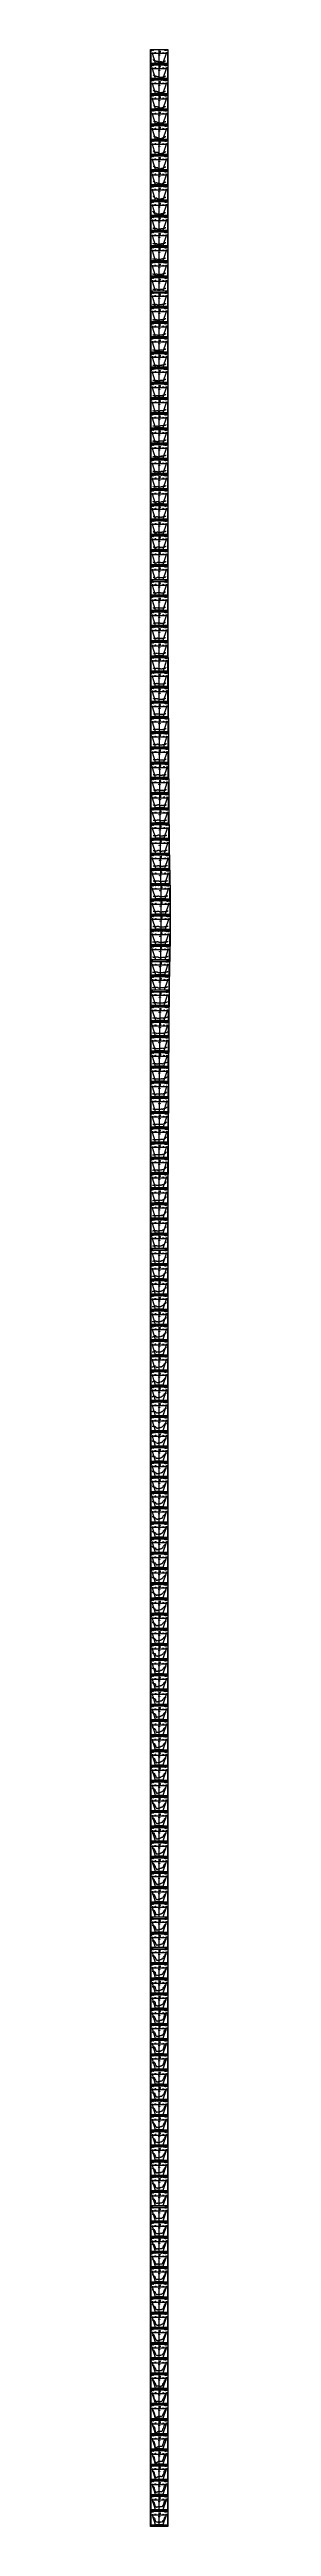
# Model space of a CAD drawing. Extents: x 1 to 194, y -24202 to 0.
import ezdxf

# ---------------------------------------------------------------- set-up
doc = ezdxf.new("R2010")
doc.units = 0
doc.header["$MEASUREMENT"] = 0
doc.layers.add('LABELS', color=7, linetype='Continuous')
doc.layers.add('XSECTION', color=7, linetype='Continuous')
doc.styles.get("Standard").update_dxf_attribs({"font": 'txt.shx'})

msp = doc.modelspace()

# ---------------------------------------------------------------- linework, layer by layer
at = {"layer": 'XSECTION', "color": 0, "linetype": 'Continuous'}
for points in [[(1, 0), (171, 0), (171, -148), (1, -148), (1, 0)], [(1, -148), (171, -148), (171, -297), (1, -297), (1, -148)], [(7, -35), (165, -35), (165, -135), (7, -135), (7, -35)], [(7, -184), (165, -184), (165, -284), (7, -284), (7, -184)], [(15, -35), (15, -41)], [(15, -35), (47, -130)], [(15, -35), (47, -130)], [(15, -135), (15, -129)], [(15, -184), (15, -190)], [(15, -184), (47, -279)], [(15, -184), (47, -279)], [(47, -35), (47, -41)], [(47, -135), (47, -129)], [(47, -130), (86, -130)], [(47, -130), (47, -130)], [(47, -130), (86, -130)], [(47, -184), (47, -190)], [(86, -135), (86, -11)], [(86, -135), (86, -11)], [(86, -35), (86, -41)], [(86, -135), (86, -129)], [(86, -130), (125, -130)], [(86, -130), (125, -130)], [(86, -284), (86, -160)], [(86, -284), (86, -160)], [(86, -184), (86, -190)], [(125, -35), (125, -41)], [(125, -130), (157, -35)], [(125, -130), (157, -35)], [(125, -135), (125, -129)], [(125, -130), (125, -130)], [(125, -184), (125, -190)], [(125, -279), (157, -184)], [(125, -279), (157, -184)], [(157, -35), (157, -41)], [(157, -135), (157, -129)], [(157, -184), (157, -190)], [(1, -297), (171, -297), (171, -445), (1, -445), (1, -297)], [(1, -445), (171, -445), (171, -594), (1, -594), (1, -445)], [(7, -332), (165, -332), (165, -432), (7, -432), (7, -332)], [(7, -481), (165, -481), (165, -581), (7, -581), (7, -481)], [(15, -284), (15, -278)], [(15, -332), (15, -338)], [(15, -332), (47, -427)], [(15, -332), (47, -427)], [(15, -432), (15, -426)], [(15, -481), (15, -487)], [(15, -481), (47, -576)], [(15, -481), (47, -576)], [(47, -284), (47, -278)], [(47, -279), (86, -279)], [(47, -279), (47, -279)], [(47, -279), (86, -279)], [(47, -332), (47, -338)], [(47, -432), (47, -426)], [(47, -427), (86, -427)], [(47, -427), (47, -427)], [(47, -427), (86, -427)], [(47, -481), (47, -487)], [(86, -284), (86, -278)], [(86, -279), (125, -279)], [(86, -279), (125, -279)], [(86, -432), (86, -308)], [(86, -432), (86, -308)], [(86, -332), (86, -338)], [(86, -432), (86, -426)], [(86, -427), (125, -427)], [(86, -427), (125, -427)], [(86, -581), (86, -456)], [(86, -581), (86, -456)], [(86, -481), (86, -487)], [(125, -284), (125, -278)], [(125, -279), (125, -279)], [(125, -332), (125, -338)], [(125, -427), (157, -332)], [(125, -427), (157, -332)], [(125, -432), (125, -426)], [(125, -427), (125, -427)], [(125, -481), (125, -487)], [(125, -576), (157, -481)], [(125, -576), (157, -481)], [(157, -284), (157, -278)], [(157, -332), (157, -338)], [(157, -432), (157, -426)], [(157, -481), (157, -487)], [(1, -594), (171, -594), (171, -742), (1, -742), (1, -594)], [(7, -629), (165, -629), (165, -729), (7, -729), (7, -629)], [(15, -581), (15, -575)], [(15, -629), (15, -635)], [(15, -629), (47, -724)], [(15, -629), (47, -724)], [(15, -729), (15, -723)], [(47, -581), (47, -575)], [(47, -576), (86, -576)], [(47, -576), (47, -576)], [(47, -576), (86, -576)], [(47, -629), (47, -635)], [(47, -729), (47, -723)], [(47, -724), (86, -724)], [(47, -724), (47, -724)], [(47, -724), (86, -724)], [(86, -581), (86, -575)], [(86, -576), (125, -576)], [(86, -576), (125, -576)], [(86, -729), (86, -605)], [(86, -729), (86, -605)], [(86, -629), (86, -635)], [(86, -729), (86, -723)], [(86, -724), (125, -724)], [(86, -724), (125, -724)], [(125, -581), (125, -575)], [(125, -576), (125, -576)], [(125, -629), (125, -635)], [(125, -724), (157, -629)], [(125, -724), (157, -629)], [(125, -729), (125, -723)], [(125, -724), (125, -724)], [(157, -581), (157, -575)], [(157, -629), (157, -635)], [(157, -729), (157, -723)], [(1, -742), (171, -742), (171, -891), (1, -891), (1, -742)], [(1, -891), (171, -891), (171, -1039), (1, -1039), (1, -891)], [(7, -778), (165, -778), (165, -878), (7, -878), (7, -778)], [(7, -926), (165, -926), (165, -1026), (7, -1026), (7, -926)], [(15, -778), (15, -784)], [(15, -778), (47, -873)], [(15, -778), (47, -873)], [(15, -878), (15, -872)], [(15, -926), (15, -932)], [(15, -926), (47, -1021)], [(15, -926), (47, -1021)], [(47, -778), (47, -784)], [(47, -878), (47, -872)], [(47, -873), (86, -873)], [(47, -873), (47, -873)], [(47, -873), (86, -873)], [(47, -926), (47, -932)], [(86, -878), (86, -753)], [(86, -878), (86, -753)], [(86, -778), (86, -784)], [(86, -878), (86, -872)], [(86, -873), (125, -873)], [(86, -873), (125, -873)], [(86, -1026), (86, -902)], [(86, -1026), (86, -902)], [(86, -926), (86, -932)], [(125, -778), (125, -784)], [(125, -873), (157, -778)], [(125, -873), (157, -778)], [(125, -878), (125, -872)], [(125, -873), (125, -873)], [(125, -926), (125, -932)], [(125, -1021), (157, -926)], [(125, -1021), (157, -926)], [(157, -778), (157, -784)], [(157, -878), (157, -872)], [(157, -926), (157, -932)], [(1, -1039), (171, -1039), (171, -1188), (1, -1188), (1, -1039)], [(1, -1188), (171, -1188), (171, -1336), (1, -1336), (1, -1188)], [(7, -1075), (165, -1075), (165, -1175), (7, -1175), (7, -1075)], [(15, -1026), (15, -1020)], [(15, -1075), (15, -1081)], [(15, -1075), (47, -1170)], [(15, -1075), (47, -1170)], [(15, -1175), (15, -1169)], [(47, -1026), (47, -1020)], [(47, -1021), (86, -1021)], [(47, -1021), (47, -1021)], [(47, -1021), (86, -1021)], [(47, -1075), (47, -1081)], [(47, -1175), (47, -1169)], [(47, -1170), (86, -1170)], [(47, -1170), (47, -1170)], [(47, -1170), (86, -1170)], [(86, -1026), (86, -1020)], [(86, -1021), (125, -1021)], [(86, -1021), (125, -1021)], [(86, -1175), (86, -1050)], [(86, -1175), (86, -1050)], [(86, -1075), (86, -1081)], [(86, -1175), (86, -1169)], [(86, -1170), (125, -1170)], [(86, -1170), (125, -1170)], [(86, -1323), (86, -1199)], [(86, -1323), (86, -1199)], [(125, -1026), (125, -1020)], [(125, -1021), (125, -1021)], [(125, -1075), (125, -1081)], [(125, -1170), (157, -1075)], [(125, -1170), (157, -1075)], [(125, -1175), (125, -1169)], [(125, -1170), (125, -1170)], [(157, -1026), (157, -1020)], [(157, -1075), (157, -1081)], [(157, -1175), (157, -1169)], [(1, -1336), (171, -1336), (171, -1485), (1, -1485), (1, -1336)], [(7, -1223), (165, -1223), (165, -1323), (7, -1323), (7, -1223)], [(7, -1372), (165, -1372), (165, -1472), (7, -1472), (7, -1372)], [(15, -1223), (15, -1229)], [(15, -1223), (47, -1318)], [(15, -1223), (47, -1318)], [(15, -1323), (15, -1317)], [(15, -1372), (15, -1378)], [(15, -1372), (47, -1467)], [(15, -1372), (47, -1467)], [(47, -1223), (47, -1229)], [(47, -1323), (47, -1317)], [(47, -1318), (86, -1318)], [(47, -1318), (47, -1318)], [(47, -1318), (86, -1318)], [(47, -1372), (47, -1378)], [(86, -1223), (86, -1229)], [(86, -1323), (86, -1317)], [(86, -1318), (125, -1318)], [(86, -1318), (125, -1318)], [(86, -1472), (86, -1347)], [(86, -1472), (86, -1347)], [(86, -1372), (86, -1378)], [(125, -1223), (125, -1229)], [(125, -1318), (157, -1223)], [(125, -1318), (157, -1223)], [(125, -1323), (125, -1317)], [(125, -1318), (125, -1318)], [(125, -1372), (125, -1378)], [(125, -1467), (157, -1372)], [(125, -1467), (157, -1372)], [(157, -1223), (157, -1229)], [(157, -1323), (157, -1317)], [(157, -1372), (157, -1378)], [(1, -1485), (171, -1485), (171, -1633), (1, -1633), (1, -1485)], [(1, -1633), (171, -1633), (171, -1782), (1, -1782), (1, -1633)], [(7, -1520), (165, -1520), (165, -1620), (7, -1620), (7, -1520)], [(7, -1669), (165, -1669), (165, -1769), (7, -1769), (7, -1669)], [(15, -1472), (15, -1466)], [(15, -1520), (15, -1526)], [(15, -1520), (47, -1615)], [(15, -1520), (47, -1615)], [(15, -1620), (15, -1614)], [(15, -1669), (15, -1674)], [(15, -1669), (47, -1764)], [(15, -1669), (47, -1764)], [(47, -1472), (47, -1466)], [(47, -1467), (86, -1467)], [(47, -1467), (47, -1467)], [(47, -1467), (86, -1467)], [(47, -1520), (47, -1526)], [(47, -1620), (47, -1614)], [(47, -1615), (86, -1615)], [(47, -1615), (47, -1615)], [(47, -1615), (86, -1615)], [(47, -1669), (47, -1674)], [(86, -1472), (86, -1466)], [(86, -1467), (125, -1467)], [(86, -1467), (125, -1467)], [(86, -1620), (86, -1496)], [(86, -1620), (86, -1496)], [(86, -1520), (86, -1526)], [(86, -1620), (86, -1614)], [(86, -1615), (125, -1615)], [(86, -1615), (125, -1615)], [(86, -1769), (86, -1644)], [(86, -1769), (86, -1644)], [(86, -1669), (86, -1674)], [(125, -1472), (125, -1466)], [(125, -1467), (125, -1467)], [(125, -1520), (125, -1526)], [(125, -1615), (157, -1520)], [(125, -1615), (157, -1520)], [(125, -1620), (125, -1614)], [(125, -1615), (125, -1615)], [(125, -1669), (125, -1674)], [(125, -1764), (157, -1669)], [(125, -1764), (157, -1669)], [(157, -1472), (157, -1466)], [(157, -1520), (157, -1526)], [(157, -1620), (157, -1614)], [(157, -1669), (157, -1674)], [(1, -1782), (171, -1782), (171, -1930), (1, -1930), (1, -1782)], [(1, -1930), (171, -1930), (171, -2079), (1, -2079), (1, -1930)], [(7, -1817), (165, -1817), (165, -1917), (7, -1917), (7, -1817)], [(15, -1769), (15, -1763)], [(15, -1817), (15, -1823)], [(15, -1817), (47, -1912)], [(15, -1817), (47, -1912)], [(15, -1917), (15, -1911)], [(47, -1769), (47, -1763)], [(47, -1764), (86, -1764)], [(47, -1764), (47, -1764)], [(47, -1764), (86, -1764)], [(47, -1817), (47, -1823)], [(47, -1917), (47, -1911)], [(47, -1912), (86, -1912)], [(47, -1912), (47, -1912)], [(47, -1912), (86, -1912)], [(86, -1769), (86, -1763)], [(86, -1764), (125, -1764)], [(86, -1764), (125, -1764)], [(86, -1917), (86, -1793)], [(86, -1917), (86, -1793)], [(86, -1817), (86, -1823)], [(86, -1917), (86, -1911)], [(86, -1912), (125, -1912)], [(86, -1912), (125, -1912)], [(125, -1769), (125, -1763)], [(125, -1764), (125, -1764)], [(125, -1817), (125, -1823)], [(125, -1912), (157, -1817)], [(125, -1912), (157, -1817)], [(125, -1917), (125, -1911)], [(125, -1912), (125, -1912)], [(157, -1769), (157, -1763)], [(157, -1817), (157, -1823)], [(157, -1917), (157, -1911)], [(1, -2079), (171, -2079), (171, -2227), (1, -2227), (1, -2079)], [(7, -1965), (165, -1965), (165, -2065), (7, -2065), (7, -1965)], [(7, -2114), (165, -2114), (165, -2214), (7, -2214), (7, -2114)], [(15, -1965), (15, -1971)], [(15, -1965), (47, -2060)], [(15, -1965), (47, -2060)], [(15, -2065), (15, -2060)], [(15, -2114), (15, -2120)], [(15, -2114), (47, -2209)], [(15, -2114), (47, -2209)], [(47, -1965), (47, -1971)], [(47, -2065), (47, -2060)], [(47, -2060), (86, -2060)], [(47, -2060), (47, -2060)], [(47, -2060), (86, -2060)], [(47, -2114), (47, -2120)], [(86, -2065), (86, -1941)], [(86, -2065), (86, -1941)], [(86, -1965), (86, -1971)], [(86, -2065), (86, -2060)], [(86, -2060), (125, -2060)], [(86, -2060), (125, -2060)], [(86, -2214), (86, -2090)], [(86, -2214), (86, -2090)], [(86, -2114), (86, -2120)], [(125, -1965), (125, -1971)], [(125, -2060), (157, -1965)], [(125, -2060), (157, -1965)], [(125, -2065), (125, -2060)], [(125, -2060), (125, -2060)], [(125, -2114), (125, -2120)], [(125, -2209), (157, -2114)], [(125, -2209), (157, -2114)], [(157, -1965), (157, -1971)], [(157, -2065), (157, -2060)], [(157, -2114), (157, -2120)], [(1, -2227), (171, -2227), (171, -2376), (1, -2376), (1, -2227)], [(1, -2376), (171, -2376), (171, -2524), (1, -2524), (1, -2376)], [(7, -2262), (165, -2262), (165, -2362), (7, -2362), (7, -2262)], [(7, -2411), (165, -2411), (165, -2511), (7, -2511), (7, -2411)], [(15, -2214), (15, -2208)], [(15, -2262), (15, -2268)], [(15, -2262), (47, -2357)], [(15, -2262), (47, -2357)], [(15, -2362), (15, -2356)], [(15, -2411), (15, -2417)], [(15, -2411), (47, -2506)], [(15, -2411), (47, -2506)], [(47, -2214), (47, -2208)], [(47, -2209), (86, -2209)], [(47, -2209), (47, -2209)], [(47, -2209), (86, -2209)], [(47, -2262), (47, -2268)], [(47, -2362), (47, -2356)], [(47, -2357), (86, -2357)], [(47, -2357), (47, -2357)], [(47, -2357), (86, -2357)], [(47, -2411), (47, -2417)], [(86, -2214), (86, -2208)], [(86, -2209), (125, -2209)], [(86, -2209), (125, -2209)], [(86, -2362), (86, -2238)], [(86, -2362), (86, -2238)], [(86, -2262), (86, -2268)], [(86, -2362), (86, -2356)], [(86, -2357), (125, -2357)], [(86, -2357), (125, -2357)], [(86, -2511), (86, -2387)], [(86, -2511), (86, -2387)], [(86, -2411), (86, -2417)], [(125, -2214), (125, -2208)], [(125, -2209), (125, -2209)], [(125, -2262), (125, -2268)], [(125, -2357), (157, -2262)], [(125, -2357), (157, -2262)], [(125, -2362), (125, -2356)], [(125, -2357), (125, -2357)], [(125, -2411), (125, -2417)], [(125, -2506), (157, -2411)], [(125, -2506), (157, -2411)], [(157, -2214), (157, -2208)], [(157, -2262), (157, -2268)], [(157, -2362), (157, -2356)], [(157, -2411), (157, -2417)], [(1, -2524), (171, -2524), (171, -2673), (1, -2673), (1, -2524)], [(7, -2559), (165, -2559), (165, -2659), (7, -2659), (7, -2559)], [(15, -2511), (15, -2505)], [(15, -2559), (15, -2565)], [(15, -2559), (47, -2654)], [(15, -2559), (47, -2654)], [(15, -2659), (15, -2653)], [(47, -2511), (47, -2505)], [(47, -2506), (86, -2506)], [(47, -2506), (47, -2506)], [(47, -2506), (86, -2506)], [(47, -2559), (47, -2565)], [(47, -2659), (47, -2653)], [(47, -2654), (86, -2654)], [(47, -2654), (47, -2654)], [(47, -2654), (86, -2654)], [(86, -2511), (86, -2505)], [(86, -2506), (125, -2506)], [(86, -2506), (125, -2506)], [(86, -2659), (86, -2535)], [(86, -2659), (86, -2535)], [(86, -2559), (86, -2565)], [(86, -2659), (86, -2653)], [(86, -2654), (125, -2654)], [(86, -2654), (125, -2654)], [(125, -2511), (125, -2505)], [(125, -2506), (125, -2506)], [(125, -2559), (125, -2565)], [(125, -2654), (157, -2559)], [(125, -2654), (157, -2559)], [(125, -2659), (125, -2653)], [(125, -2654), (125, -2654)], [(157, -2511), (157, -2505)], [(157, -2559), (157, -2565)], [(157, -2659), (157, -2653)], [(1, -2673), (171, -2673), (171, -2821), (1, -2821), (1, -2673)], [(1, -2821), (171, -2821), (171, -2970), (1, -2970), (1, -2821)], [(7, -2708), (165, -2708), (165, -2808), (7, -2808), (7, -2708)], [(7, -2856), (165, -2856), (165, -2956), (7, -2956), (7, -2856)], [(15, -2708), (15, -2714)], [(15, -2708), (47, -2803)], [(15, -2708), (47, -2803)], [(15, -2808), (15, -2802)], [(15, -2856), (15, -2862)], [(15, -2856), (47, -2951)], [(15, -2856), (47, -2951)], [(47, -2708), (47, -2714)], [(47, -2808), (47, -2802)], [(47, -2803), (86, -2803)], [(47, -2803), (47, -2803)], [(47, -2803), (86, -2803)], [(47, -2856), (47, -2862)], [(86, -2808), (86, -2684)], [(86, -2808), (86, -2684)], [(86, -2708), (86, -2714)], [(86, -2808), (86, -2802)], [(86, -2803), (125, -2803)], [(86, -2803), (125, -2803)], [(86, -2956), (86, -2832)], [(86, -2956), (86, -2832)], [(86, -2856), (86, -2862)], [(125, -2708), (125, -2714)], [(125, -2803), (157, -2708)], [(125, -2803), (157, -2708)], [(125, -2808), (125, -2802)], [(125, -2803), (125, -2803)], [(125, -2856), (125, -2862)], [(125, -2951), (157, -2856)], [(125, -2951), (157, -2856)], [(157, -2708), (157, -2714)], [(157, -2808), (157, -2802)], [(157, -2856), (157, -2862)], [(1, -2970), (171, -2970), (171, -3118), (1, -3118), (1, -2970)], [(1, -3118), (171, -3118), (171, -3266), (1, -3266), (1, -3118)], [(7, -3005), (165, -3005), (165, -3105), (7, -3105), (7, -3005)], [(15, -2956), (15, -2950)], [(15, -3005), (15, -3011)], [(15, -3005), (47, -3100)], [(15, -3005), (47, -3100)], [(15, -3105), (15, -3099)], [(47, -2956), (47, -2950)], [(47, -2951), (86, -2951)], [(47, -2951), (47, -2951)], [(47, -2951), (86, -2951)], [(47, -3005), (47, -3011)], [(47, -3105), (47, -3099)], [(47, -3100), (86, -3100)], [(47, -3100), (47, -3100)], [(47, -3100), (86, -3100)], [(86, -2956), (86, -2950)], [(86, -2951), (125, -2951)], [(86, -2951), (125, -2951)], [(86, -3105), (86, -2981)], [(86, -3105), (86, -2981)], [(86, -3005), (86, -3011)], [(86, -3105), (86, -3099)], [(86, -3100), (125, -3100)], [(86, -3100), (125, -3100)], [(86, -3253), (86, -3129)], [(86, -3253), (86, -3129)], [(125, -2956), (125, -2950)], [(125, -2951), (125, -2951)], [(125, -3005), (125, -3011)], [(125, -3100), (157, -3005)], [(125, -3100), (157, -3005)], [(125, -3105), (125, -3099)], [(125, -3100), (125, -3100)], [(157, -2956), (157, -2950)], [(157, -3005), (157, -3011)], [(157, -3105), (157, -3099)], [(1, -3266), (171, -3266), (171, -3415), (1, -3415), (1, -3266)], [(7, -3153), (165, -3153), (165, -3253), (7, -3253), (7, -3153)], [(7, -3302), (165, -3302), (165, -3402), (7, -3402), (7, -3302)], [(15, -3153), (15, -3159)], [(15, -3153), (47, -3248)], [(15, -3153), (47, -3248)], [(15, -3253), (15, -3247)], [(15, -3302), (15, -3308)], [(15, -3302), (47, -3397)], [(15, -3302), (47, -3397)], [(47, -3153), (47, -3159)], [(47, -3253), (47, -3247)], [(47, -3248), (86, -3248)], [(47, -3248), (47, -3248)], [(47, -3248), (86, -3248)], [(47, -3302), (47, -3308)], [(86, -3153), (86, -3159)], [(86, -3253), (86, -3247)], [(86, -3248), (125, -3248)], [(86, -3248), (125, -3248)], [(86, -3402), (86, -3278)], [(86, -3402), (86, -3278)], [(86, -3302), (86, -3308)], [(125, -3153), (125, -3159)], [(125, -3248), (157, -3153)], [(125, -3248), (157, -3153)], [(125, -3253), (125, -3247)], [(125, -3248), (125, -3248)], [(125, -3302), (125, -3308)], [(125, -3397), (157, -3302)], [(125, -3397), (157, -3302)], [(157, -3153), (157, -3159)], [(157, -3253), (157, -3247)], [(157, -3302), (157, -3308)], [(1, -3415), (171, -3415), (171, -3563), (1, -3563), (1, -3415)], [(1, -3563), (171, -3563), (171, -3712), (1, -3712), (1, -3563)], [(7, -3450), (165, -3450), (165, -3550), (7, -3550), (7, -3450)], [(7, -3599), (165, -3599), (165, -3699), (7, -3699), (7, -3599)], [(15, -3402), (15, -3396)], [(15, -3450), (15, -3456)], [(15, -3450), (47, -3545)], [(15, -3450), (47, -3545)], [(15, -3550), (15, -3544)], [(15, -3599), (15, -3605)], [(15, -3599), (47, -3694)], [(15, -3599), (47, -3694)], [(47, -3402), (47, -3396)], [(47, -3397), (86, -3397)], [(47, -3397), (47, -3397)], [(47, -3397), (86, -3397)], [(47, -3450), (47, -3456)], [(47, -3550), (47, -3544)], [(47, -3545), (86, -3545)], [(47, -3545), (47, -3545)], [(47, -3545), (86, -3545)], [(47, -3599), (47, -3605)], [(86, -3402), (86, -3396)], [(86, -3397), (125, -3397)], [(86, -3397), (125, -3397)], [(86, -3550), (86, -3426)], [(86, -3550), (86, -3426)], [(86, -3450), (86, -3456)], [(86, -3550), (86, -3544)], [(86, -3545), (125, -3545)], [(86, -3545), (125, -3545)], [(86, -3699), (86, -3574)], [(86, -3699), (86, -3574)], [(86, -3599), (86, -3605)], [(125, -3402), (125, -3396)], [(125, -3397), (125, -3397)], [(125, -3450), (125, -3456)], [(125, -3545), (157, -3450)], [(125, -3545), (157, -3450)], [(125, -3550), (125, -3544)], [(125, -3545), (125, -3545)], [(125, -3599), (125, -3605)], [(125, -3694), (157, -3599)], [(125, -3694), (157, -3599)], [(157, -3402), (157, -3396)], [(157, -3450), (157, -3456)], [(157, -3550), (157, -3544)], [(157, -3599), (157, -3605)], [(1, -3712), (171, -3712), (171, -3860), (1, -3860), (1, -3712)], [(1, -3860), (171, -3860), (171, -4009), (1, -4009), (1, -3860)], [(7, -3747), (165, -3747), (165, -3847), (7, -3847), (7, -3747)], [(15, -3699), (15, -3693)], [(15, -3747), (15, -3753)], [(15, -3747), (47, -3842)], [(15, -3747), (47, -3842)], [(15, -3847), (15, -3841)], [(47, -3699), (47, -3693)], [(47, -3694), (86, -3694)], [(47, -3694), (47, -3694)], [(47, -3694), (86, -3694)], [(47, -3747), (47, -3753)], [(47, -3847), (47, -3841)], [(47, -3842), (86, -3842)], [(47, -3842), (47, -3842)], [(47, -3842), (86, -3842)], [(86, -3699), (86, -3693)], [(86, -3694), (125, -3694)], [(86, -3694), (125, -3694)], [(86, -3847), (86, -3723)], [(86, -3847), (86, -3723)], [(86, -3747), (86, -3753)], [(86, -3847), (86, -3841)], [(86, -3842), (125, -3842)], [(86, -3842), (125, -3842)], [(86, -3996), (86, -3871)], [(86, -3996), (86, -3871)], [(125, -3699), (125, -3693)], [(125, -3694), (125, -3694)], [(125, -3747), (125, -3753)], [(125, -3842), (157, -3747)], [(125, -3842), (157, -3747)], [(125, -3847), (125, -3841)], [(125, -3842), (125, -3842)], [(157, -3699), (157, -3693)], [(157, -3747), (157, -3753)], [(157, -3847), (157, -3841)], [(1, -4009), (171, -4009), (171, -4157), (1, -4157), (1, -4009)], [(7, -3896), (165, -3896), (165, -3996), (7, -3996), (7, -3896)], [(7, -4044), (165, -4044), (165, -4144), (7, -4144), (7, -4044)], [(15, -3896), (15, -3902)], [(15, -3896), (47, -3991)], [(15, -3896), (47, -3991)], [(15, -3996), (15, -3990)], [(15, -4044), (15, -4050)], [(15, -4044), (47, -4139)], [(15, -4044), (47, -4139)], [(47, -3896), (47, -3902)], [(47, -3996), (47, -3990)], [(47, -3991), (86, -3991)], [(47, -3991), (47, -3991)], [(47, -3991), (86, -3991)], [(47, -4044), (47, -4050)], [(86, -3896), (86, -3902)], [(86, -3996), (86, -3990)], [(86, -3991), (125, -3991)], [(86, -3991), (125, -3991)], [(86, -4144), (86, -4020)], [(86, -4144), (86, -4020)], [(86, -4044), (86, -4050)], [(125, -3896), (125, -3902)], [(125, -3991), (157, -3896)], [(125, -3991), (157, -3896)], [(125, -3996), (125, -3990)], [(125, -3991), (125, -3991)], [(125, -4044), (125, -4050)], [(125, -4139), (157, -4044)], [(125, -4139), (157, -4044)], [(157, -3896), (157, -3902)], [(157, -3996), (157, -3990)], [(157, -4044), (157, -4050)], [(1, -4157), (171, -4157), (171, -4306), (1, -4306), (1, -4157)], [(1, -4306), (171, -4306), (171, -4454), (1, -4454), (1, -4306)], [(7, -4193), (165, -4193), (165, -4293), (7, -4293), (7, -4193)], [(7, -4341), (165, -4341), (165, -4441), (7, -4441), (7, -4341)], [(15, -4144), (15, -4138)], [(15, -4193), (15, -4199)], [(15, -4193), (47, -4288)], [(15, -4193), (47, -4288)], [(15, -4293), (15, -4287)], [(15, -4341), (15, -4347)], [(15, -4341), (47, -4436)], [(15, -4341), (47, -4436)], [(47, -4144), (47, -4138)], [(47, -4139), (86, -4139)], [(47, -4139), (47, -4139)], [(47, -4139), (86, -4139)], [(47, -4193), (47, -4199)], [(47, -4293), (47, -4287)], [(47, -4288), (86, -4288)], [(47, -4288), (47, -4288)], [(47, -4288), (86, -4288)], [(47, -4341), (47, -4347)], [(86, -4144), (86, -4138)], [(86, -4139), (125, -4139)], [(86, -4139), (125, -4139)], [(86, -4293), (86, -4168)], [(86, -4293), (86, -4168)], [(86, -4193), (86, -4199)], [(86, -4293), (86, -4287)], [(86, -4288), (125, -4288)], [(86, -4288), (125, -4288)], [(86, -4441), (86, -4317)], [(86, -4441), (86, -4317)], [(86, -4341), (86, -4347)], [(125, -4144), (125, -4138)], [(125, -4139), (125, -4139)], [(125, -4193), (125, -4199)], [(125, -4288), (157, -4193)], [(125, -4288), (157, -4193)], [(125, -4293), (125, -4287)], [(125, -4288), (125, -4288)], [(125, -4341), (125, -4347)], [(125, -4436), (157, -4341)], [(125, -4436), (157, -4341)], [(157, -4144), (157, -4138)], [(157, -4193), (157, -4199)], [(157, -4293), (157, -4287)], [(157, -4341), (157, -4347)], [(1, -4454), (171, -4454), (171, -4603), (1, -4603), (1, -4454)], [(7, -4490), (165, -4490), (165, -4590), (7, -4590), (7, -4490)], [(15, -4441), (15, -4435)], [(15, -4490), (15, -4496)], [(15, -4490), (47, -4585)], [(15, -4490), (47, -4585)], [(15, -4590), (15, -4584)], [(47, -4441), (47, -4435)], [(47, -4436), (86, -4436)], [(47, -4436), (47, -4436)], [(47, -4436), (86, -4436)], [(47, -4490), (47, -4496)], [(47, -4590), (47, -4584)], [(47, -4585), (86, -4585)], [(47, -4585), (47, -4585)], [(47, -4585), (86, -4585)], [(86, -4441), (86, -4435)], [(86, -4436), (125, -4436)], [(86, -4436), (125, -4436)], [(86, -4590), (86, -4465)], [(86, -4590), (86, -4465)], [(86, -4490), (86, -4496)], [(86, -4590), (86, -4584)], [(86, -4585), (125, -4585)], [(86, -4585), (125, -4585)], [(125, -4441), (125, -4435)], [(125, -4436), (125, -4436)], [(125, -4490), (125, -4496)], [(125, -4585), (157, -4490)], [(125, -4585), (157, -4490)], [(125, -4590), (125, -4584)], [(125, -4585), (125, -4585)], [(157, -4441), (157, -4435)], [(157, -4490), (157, -4496)], [(157, -4590), (157, -4584)], [(1, -4603), (171, -4603), (171, -4751), (1, -4751), (1, -4603)], [(1, -4751), (171, -4751), (171, -4900), (1, -4900), (1, -4751)], [(7, -4638), (165, -4638), (165, -4738), (7, -4738), (7, -4638)], [(7, -4787), (165, -4787), (165, -4887), (7, -4887), (7, -4787)], [(15, -4638), (15, -4644)], [(15, -4638), (47, -4733)], [(15, -4638), (47, -4733)], [(15, -4738), (15, -4732)], [(15, -4787), (15, -4792)], [(15, -4787), (47, -4882)], [(15, -4787), (47, -4882)], [(47, -4638), (47, -4644)], [(47, -4738), (47, -4732)], [(47, -4733), (86, -4733)], [(47, -4733), (47, -4733)], [(47, -4733), (86, -4733)], [(47, -4787), (47, -4792)], [(86, -4738), (86, -4614)], [(86, -4738), (86, -4614)], [(86, -4638), (86, -4644)], [(86, -4738), (86, -4732)], [(86, -4733), (125, -4733)], [(86, -4733), (125, -4733)], [(86, -4887), (86, -4762)], [(86, -4887), (86, -4762)], [(86, -4787), (86, -4792)], [(125, -4638), (125, -4644)], [(125, -4733), (157, -4638)], [(125, -4733), (157, -4638)], [(125, -4738), (125, -4732)], [(125, -4733), (125, -4733)], [(125, -4787), (125, -4792)], [(125, -4882), (157, -4787)], [(125, -4882), (157, -4787)], [(157, -4638), (157, -4644)], [(157, -4738), (157, -4732)], [(157, -4787), (157, -4792)], [(1, -4900), (171, -4900), (171, -5048), (1, -5048), (1, -4900)], [(1, -5048), (171, -5048), (171, -5197), (1, -5197), (1, -5048)], [(7, -4935), (165, -4935), (165, -5035), (7, -5035), (7, -4935)], [(15, -4887), (15, -4881)], [(15, -4935), (15, -4941)], [(15, -4935), (47, -5030)], [(15, -4935), (47, -5030)], [(15, -5035), (15, -5029)], [(47, -4887), (47, -4881)], [(47, -4882), (86, -4882)], [(47, -4882), (47, -4882)], [(47, -4882), (86, -4882)], [(47, -4935), (47, -4941)], [(47, -5035), (47, -5029)], [(47, -5030), (86, -5030)], [(47, -5030), (47, -5030)], [(47, -5030), (86, -5030)], [(86, -4887), (86, -4881)], [(86, -4882), (125, -4882)], [(86, -4882), (125, -4882)], [(86, -5035), (86, -4911)], [(86, -5035), (86, -4911)], [(86, -4935), (86, -4941)], [(86, -5035), (86, -5029)], [(86, -5030), (125, -5030)], [(86, -5030), (125, -5030)], [(86, -5183), (86, -5059)], [(86, -5183), (86, -5059)], [(125, -4887), (125, -4881)], [(125, -4882), (125, -4882)], [(125, -4935), (125, -4941)], [(125, -5030), (157, -4935)], [(125, -5030), (157, -4935)], [(125, -5035), (125, -5029)], [(125, -5030), (125, -5030)], [(157, -4887), (157, -4881)], [(157, -4935), (157, -4941)], [(157, -5035), (157, -5029)], [(1, -5197), (171, -5197), (171, -5345), (1, -5345), (1, -5197)], [(7, -5083), (165, -5083), (165, -5183), (7, -5183), (7, -5083)], [(7, -5232), (165, -5232), (165, -5332), (7, -5332), (7, -5232)], [(15, -5083), (15, -5089)], [(15, -5083), (47, -5178)], [(15, -5083), (47, -5178)], [(15, -5183), (15, -5178)], [(15, -5232), (15, -5238)], [(15, -5232), (47, -5327)], [(15, -5232), (47, -5327)], [(47, -5083), (47, -5089)], [(47, -5183), (47, -5178)], [(47, -5178), (86, -5178)], [(47, -5178), (47, -5178)], [(47, -5178), (86, -5178)], [(47, -5232), (47, -5238)], [(86, -5083), (86, -5089)], [(86, -5183), (86, -5178)], [(86, -5178), (125, -5178)], [(86, -5178), (125, -5178)], [(86, -5332), (86, -5208)], [(86, -5332), (86, -5208)], [(86, -5232), (86, -5238)], [(125, -5083), (125, -5089)], [(125, -5178), (157, -5083)], [(125, -5178), (157, -5083)], [(125, -5183), (125, -5178)], [(125, -5178), (125, -5178)], [(125, -5232), (125, -5238)], [(125, -5327), (157, -5232)], [(125, -5327), (157, -5232)], [(157, -5083), (157, -5089)], [(157, -5183), (157, -5178)], [(157, -5232), (157, -5238)], [(1, -5345), (171, -5345), (171, -5494), (1, -5494), (1, -5345)], [(1, -5494), (171, -5494), (171, -5642), (1, -5642), (1, -5494)], [(7, -5380), (165, -5380), (165, -5480), (7, -5480), (7, -5380)], [(7, -5529), (165, -5529), (165, -5629), (7, -5629), (7, -5529)], [(15, -5332), (15, -5326)], [(15, -5380), (15, -5386)], [(15, -5380), (47, -5475)], [(15, -5380), (47, -5475)], [(15, -5480), (15, -5474)], [(15, -5529), (15, -5535)], [(15, -5529), (47, -5624)], [(15, -5529), (47, -5624)], [(47, -5332), (47, -5326)], [(47, -5327), (86, -5327)], [(47, -5327), (47, -5327)], [(47, -5327), (86, -5327)], [(47, -5380), (47, -5386)], [(47, -5480), (47, -5474)], [(47, -5475), (86, -5475)], [(47, -5475), (47, -5475)], [(47, -5475), (86, -5475)], [(47, -5529), (47, -5535)], [(86, -5332), (86, -5326)], [(86, -5327), (125, -5327)], [(86, -5327), (125, -5327)], [(86, -5480), (86, -5356)], [(86, -5480), (86, -5356)], [(86, -5380), (86, -5386)], [(86, -5480), (86, -5474)], [(86, -5475), (125, -5475)], [(86, -5475), (125, -5475)], [(86, -5629), (86, -5505)], [(86, -5629), (86, -5505)], [(86, -5529), (86, -5535)], [(125, -5332), (125, -5326)], [(125, -5327), (125, -5327)], [(125, -5380), (125, -5386)], [(125, -5475), (157, -5380)], [(125, -5475), (157, -5380)], [(125, -5480), (125, -5474)], [(125, -5475), (125, -5475)], [(125, -5529), (125, -5535)], [(125, -5624), (157, -5529)], [(125, -5624), (157, -5529)], [(157, -5332), (157, -5326)], [(157, -5380), (157, -5386)], [(157, -5480), (157, -5474)], [(157, -5529), (157, -5535)], [(1, -5642), (171, -5642), (171, -5791), (1, -5791), (1, -5642)], [(1, -5791), (171, -5791), (171, -5939), (1, -5939), (1, -5791)], [(7, -5677), (165, -5677), (165, -5777), (7, -5777), (7, -5677)], [(15, -5629), (15, -5623)], [(15, -5677), (15, -5683)], [(15, -5677), (47, -5772)], [(15, -5677), (47, -5772)], [(15, -5777), (15, -5771)], [(47, -5629), (47, -5623)], [(47, -5624), (86, -5624)], [(47, -5624), (47, -5624)], [(47, -5624), (86, -5624)], [(47, -5677), (47, -5683)], [(47, -5777), (47, -5771)], [(47, -5772), (86, -5772)], [(47, -5772), (47, -5772)], [(47, -5772), (86, -5772)], [(86, -5629), (86, -5623)], [(86, -5624), (125, -5624)], [(86, -5624), (125, -5624)], [(86, -5777), (86, -5653)], [(86, -5777), (86, -5653)], [(86, -5677), (86, -5683)], [(86, -5777), (86, -5771)], [(86, -5772), (125, -5772)], [(86, -5772), (125, -5772)], [(86, -5926), (86, -5802)], [(86, -5926), (86, -5802)], [(125, -5629), (125, -5623)], [(125, -5624), (125, -5624)], [(125, -5677), (125, -5683)], [(125, -5772), (157, -5677)], [(125, -5772), (157, -5677)], [(125, -5777), (125, -5771)], [(125, -5772), (125, -5772)], [(157, -5629), (157, -5623)], [(157, -5677), (157, -5683)], [(157, -5777), (157, -5771)], [(1, -5939), (172, -5939), (172, -6088), (1, -6088), (1, -5939)], [(7, -5826), (165, -5826), (165, -5926), (7, -5926), (7, -5826)], [(7, -5974), (166, -5974), (166, -6074), (7, -6074), (7, -5974)], [(15, -5826), (15, -5832)], [(15, -5826), (47, -5921)], [(15, -5826), (47, -5921)], [(15, -5926), (15, -5920)], [(15, -5974), (15, -5980)], [(15, -5974), (47, -6069)], [(15, -5974), (47, -6069)], [(47, -5826), (47, -5832)], [(47, -5926), (47, -5920)], [(47, -5921), (86, -5921)], [(47, -5921), (47, -5921)], [(47, -5921), (86, -5921)], [(47, -5974), (47, -5980)], [(86, -5826), (86, -5832)], [(86, -5926), (86, -5920)], [(86, -5921), (125, -5921)], [(86, -5921), (125, -5921)], [(86, -6074), (86, -5950)], [(86, -6074), (86, -5950)], [(86, -5974), (86, -5980)], [(125, -5826), (125, -5832)], [(125, -5921), (157, -5826)], [(125, -5921), (157, -5826)], [(125, -5926), (125, -5920)], [(125, -5921), (125, -5921)], [(126, -5974), (126, -5980)], [(126, -6069), (158, -5974)], [(126, -6069), (158, -5974)], [(157, -5826), (157, -5832)], [(157, -5926), (157, -5920)], [(158, -5974), (158, -5980)], [(1, -6088), (173, -6088), (173, -6236), (1, -6236), (1, -6088)], [(1, -6236), (173, -6236), (173, -6384), (1, -6384), (1, -6236)], [(7, -6123), (166, -6123), (166, -6223), (7, -6223), (7, -6123)], [(7, -6271), (167, -6271), (167, -6371), (7, -6371), (7, -6271)], [(15, -6074), (15, -6068)], [(15, -6123), (15, -6129)], [(15, -6123), (47, -6218)], [(15, -6123), (47, -6218)], [(15, -6223), (15, -6217)], [(15, -6271), (15, -6277)], [(15, -6271), (47, -6366)], [(15, -6271), (47, -6366)], [(47, -6074), (47, -6068)], [(47, -6069), (86, -6069)], [(47, -6069), (47, -6069)], [(47, -6069), (86, -6069)], [(47, -6123), (47, -6129)], [(47, -6223), (47, -6217)], [(47, -6218), (86, -6218)], [(47, -6218), (47, -6218)], [(47, -6218), (86, -6218)], [(47, -6271), (47, -6277)], [(86, -6074), (86, -6068)], [(86, -6069), (126, -6069)], [(86, -6069), (126, -6069)], [(86, -6223), (86, -6099)], [(86, -6223), (86, -6099)], [(86, -6123), (86, -6129)], [(86, -6223), (86, -6217)], [(86, -6218), (126, -6218)], [(86, -6218), (126, -6218)], [(86, -6371), (86, -6247)], [(86, -6371), (86, -6247)], [(86, -6271), (86, -6277)], [(126, -6074), (126, -6068)], [(126, -6069), (126, -6069)], [(126, -6123), (126, -6129)], [(126, -6218), (158, -6123)], [(126, -6218), (158, -6123)], [(126, -6223), (126, -6217)], [(126, -6218), (126, -6218)], [(127, -6271), (127, -6277)], [(127, -6366), (159, -6271)], [(127, -6366), (159, -6271)], [(158, -6074), (158, -6068)], [(158, -6123), (158, -6129)], [(158, -6223), (158, -6217)], [(159, -6271), (159, -6277)], [(1, -6384), (174, -6384), (174, -6533), (1, -6533), (1, -6384)], [(1, -6533), (175, -6533), (175, -6681), (1, -6681), (1, -6533)], [(7, -6420), (168, -6420), (168, -6520), (7, -6520), (7, -6420)], [(15, -6371), (15, -6365)], [(15, -6420), (15, -6426)], [(15, -6420), (47, -6515)], [(15, -6420), (47, -6515)], [(15, -6520), (15, -6514)], [(47, -6371), (47, -6365)], [(47, -6366), (86, -6366)], [(47, -6366), (47, -6366)], [(47, -6366), (86, -6366)], [(47, -6420), (47, -6426)], [(47, -6520), (47, -6514)], [(47, -6515), (87, -6515)], [(47, -6515), (47, -6515)], [(47, -6515), (87, -6515)], [(86, -6371), (86, -6365)], [(86, -6366), (127, -6366)], [(86, -6366), (127, -6366)], [(87, -6520), (87, -6396)], [(87, -6520), (87, -6396)], [(87, -6420), (87, -6426)], [(87, -6520), (87, -6514)], [(87, -6515), (128, -6515)], [(87, -6515), (128, -6515)], [(127, -6371), (127, -6365)], [(127, -6366), (127, -6366)], [(128, -6420), (128, -6426)], [(128, -6515), (160, -6420)], [(128, -6515), (160, -6420)], [(128, -6520), (128, -6514)], [(128, -6515), (128, -6515)], [(159, -6371), (159, -6365)], [(160, -6420), (160, -6426)], [(160, -6520), (160, -6514)], [(1, -6681), (176, -6681), (176, -6830), (1, -6830), (1, -6681)], [(7, -6568), (168, -6568), (168, -6668), (7, -6668), (7, -6568)], [(7, -6717), (169, -6717), (169, -6817), (7, -6817), (7, -6717)], [(15, -6568), (15, -6574)], [(15, -6568), (47, -6663)], [(15, -6568), (47, -6663)], [(15, -6668), (15, -6662)], [(15, -6717), (15, -6723)], [(15, -6717), (47, -6812)], [(15, -6717), (47, -6812)], [(47, -6568), (47, -6574)], [(47, -6668), (47, -6662)], [(47, -6663), (87, -6663)], [(47, -6663), (47, -6663)], [(47, -6663), (87, -6663)], [(47, -6717), (47, -6723)], [(87, -6668), (87, -6544)], [(87, -6668), (87, -6544)], [(87, -6568), (87, -6574)], [(87, -6668), (87, -6662)], [(87, -6663), (129, -6663)], [(87, -6663), (129, -6663)], [(88, -6817), (88, -6692)], [(88, -6817), (88, -6692)], [(88, -6717), (88, -6723)], [(129, -6568), (129, -6574)], [(129, -6663), (160, -6568)], [(129, -6663), (160, -6568)], [(129, -6668), (129, -6662)], [(129, -6663), (129, -6663)], [(129, -6717), (129, -6723)], [(129, -6812), (161, -6717)], [(129, -6812), (161, -6717)], [(160, -6568), (160, -6574)], [(160, -6668), (160, -6662)], [(161, -6717), (161, -6723)], [(1, -6830), (176, -6830), (176, -6978), (1, -6978), (1, -6830)], [(1, -6978), (177, -6978), (177, -7127), (1, -7127), (1, -6978)], [(7, -6865), (170, -6865), (170, -6965), (7, -6965), (7, -6865)], [(7, -7014), (171, -7014), (171, -7114), (7, -7114), (7, -7014)], [(15, -6817), (15, -6811)], [(15, -6865), (15, -6871)], [(15, -6865), (47, -6960)], [(15, -6865), (47, -6960)], [(15, -6965), (15, -6959)], [(15, -7014), (15, -7020)], [(15, -7014), (47, -7109)], [(15, -7014), (47, -7109)], [(47, -6817), (47, -6811)], [(47, -6812), (88, -6812)], [(47, -6812), (47, -6812)], [(47, -6812), (88, -6812)], [(47, -6865), (47, -6871)], [(47, -6965), (47, -6959)], [(47, -6960), (89, -6960)], [(47, -6960), (47, -6960)], [(47, -6960), (89, -6960)], [(47, -7014), (47, -7020)], [(88, -6817), (88, -6811)], [(88, -6812), (129, -6812)], [(88, -6812), (129, -6812)], [(89, -6965), (89, -6841)], [(89, -6965), (89, -6841)], [(89, -6865), (89, -6871)], [(89, -6965), (89, -6959)], [(89, -6960), (130, -6960)], [(89, -6960), (130, -6960)], [(90, -7114), (90, -6989)], [(90, -7114), (90, -6989)], [(90, -7014), (90, -7020)], [(129, -6817), (129, -6811)], [(129, -6812), (129, -6812)], [(130, -6865), (130, -6871)], [(130, -6960), (162, -6865)], [(130, -6960), (162, -6865)], [(130, -6965), (130, -6959)], [(130, -6960), (130, -6960)], [(131, -7014), (131, -7020)], [(131, -7109), (163, -7014)], [(131, -7109), (163, -7014)], [(161, -6817), (161, -6811)], [(162, -6865), (162, -6871)], [(162, -6965), (162, -6959)], [(163, -7014), (163, -7020)], [(1, -7127), (178, -7127), (178, -7275), (1, -7275), (1, -7127)], [(7, -7162), (172, -7162), (172, -7262), (7, -7262), (7, -7162)], [(15, -7114), (15, -7108)], [(16, -7162), (16, -7168)], [(16, -7162), (47, -7257)], [(16, -7162), (47, -7257)], [(16, -7262), (16, -7256)], [(47, -7114), (47, -7108)], [(47, -7109), (90, -7109)], [(47, -7109), (47, -7109)], [(47, -7109), (90, -7109)], [(47, -7162), (47, -7168)], [(47, -7262), (47, -7256)], [(47, -7257), (91, -7257)], [(47, -7257), (47, -7257)], [(47, -7257), (91, -7257)], [(90, -7114), (90, -7108)], [(90, -7109), (131, -7109)], [(90, -7109), (131, -7109)], [(91, -7262), (91, -7138)], [(91, -7262), (91, -7138)], [(91, -7162), (91, -7168)], [(91, -7262), (91, -7256)], [(91, -7257), (132, -7257)], [(91, -7257), (132, -7257)], [(131, -7114), (131, -7108)], [(131, -7109), (131, -7109)], [(132, -7162), (132, -7168)], [(132, -7257), (164, -7162)], [(132, -7257), (164, -7162)], [(132, -7262), (132, -7256)], [(132, -7257), (132, -7257)], [(163, -7114), (163, -7108)], [(164, -7162), (164, -7168)], [(164, -7262), (164, -7256)], [(1, -7275), (179, -7275), (179, -7424), (1, -7424), (1, -7275)], [(1, -7424), (180, -7424), (180, -7572), (1, -7572), (1, -7424)], [(7, -7311), (173, -7311), (173, -7411), (7, -7411), (7, -7311)], [(7, -7459), (174, -7459), (174, -7559), (7, -7559), (7, -7459)], [(16, -7311), (16, -7317)], [(16, -7311), (47, -7406)], [(16, -7311), (47, -7406)], [(16, -7411), (16, -7405)], [(16, -7459), (16, -7465)], [(16, -7459), (48, -7554)], [(16, -7459), (48, -7554)], [(47, -7311), (47, -7317)], [(47, -7411), (47, -7405)], [(47, -7406), (92, -7406)], [(47, -7406), (47, -7406)], [(47, -7406), (92, -7406)], [(48, -7459), (48, -7465)], [(92, -7411), (92, -7286)], [(92, -7411), (92, -7286)], [(92, -7311), (92, -7317)], [(92, -7411), (92, -7405)], [(92, -7406), (133, -7406)], [(92, -7406), (133, -7406)], [(93, -7559), (93, -7435)], [(93, -7559), (93, -7435)], [(93, -7459), (93, -7465)], [(133, -7311), (133, -7317)], [(133, -7406), (165, -7311)], [(133, -7406), (165, -7311)], [(133, -7411), (133, -7405)], [(133, -7406), (133, -7406)], [(134, -7459), (134, -7465)], [(134, -7554), (166, -7459)], [(134, -7554), (166, -7459)], [(165, -7311), (165, -7317)], [(165, -7411), (165, -7405)], [(166, -7459), (166, -7465)], [(1, -7572), (182, -7572), (182, -7721), (1, -7721), (1, -7572)], [(1, -7721), (184, -7721), (184, -7869), (1, -7869), (1, -7721)], [(7, -7608), (176, -7608), (176, -7708), (7, -7708), (7, -7608)], [(16, -7559), (16, -7553)], [(16, -7608), (16, -7614)], [(16, -7608), (48, -7703)], [(16, -7608), (48, -7703)], [(16, -7708), (16, -7702)], [(48, -7559), (48, -7553)], [(48, -7554), (93, -7554)], [(48, -7554), (48, -7554)], [(48, -7554), (93, -7554)], [(48, -7608), (48, -7614)], [(48, -7708), (48, -7702)], [(48, -7703), (95, -7703)], [(48, -7703), (48, -7703)], [(48, -7703), (95, -7703)], [(93, -7559), (93, -7553)], [(93, -7554), (134, -7554)], [(93, -7554), (134, -7554)], [(95, -7708), (95, -7583)], [(95, -7708), (95, -7583)], [(95, -7608), (95, -7614)], [(95, -7708), (95, -7702)], [(95, -7703), (135, -7703)], [(95, -7703), (135, -7703)], [(97, -7856), (97, -7732)], [(97, -7856), (97, -7732)], [(134, -7559), (134, -7553)], [(134, -7554), (134, -7554)], [(135, -7608), (135, -7614)], [(135, -7703), (167, -7608)], [(135, -7703), (167, -7608)], [(135, -7708), (135, -7702)], [(135, -7703), (135, -7703)], [(166, -7559), (166, -7553)], [(167, -7608), (167, -7614)], [(167, -7708), (167, -7702)], [(1, -7869), (187, -7869), (187, -8018), (1, -8018), (1, -7869)], [(7, -7756), (178, -7756), (178, -7856), (7, -7856), (7, -7756)], [(7, -7905), (180, -7905), (180, -8005), (7, -8005), (7, -7905)], [(16, -7756), (16, -7762)], [(16, -7756), (48, -7851)], [(16, -7756), (48, -7851)], [(16, -7856), (16, -7850)], [(16, -7905), (16, -7910)], [(16, -7905), (48, -8000)], [(16, -7905), (48, -8000)], [(48, -7756), (48, -7762)], [(48, -7856), (48, -7850)], [(48, -7851), (97, -7851)], [(48, -7851), (48, -7851)], [(48, -7851), (97, -7851)], [(48, -7905), (48, -7910)], [(97, -7756), (97, -7762)], [(97, -7856), (97, -7850)], [(97, -7851), (138, -7851)], [(97, -7851), (138, -7851)], [(99, -8005), (99, -7880)], [(99, -8005), (99, -7880)], [(99, -7905), (99, -7910)], [(138, -7756), (138, -7762)], [(138, -7851), (169, -7756)], [(138, -7851), (169, -7756)], [(138, -7856), (138, -7850)], [(138, -7851), (138, -7851)], [(140, -7905), (140, -7910)], [(140, -8000), (172, -7905)], [(140, -8000), (172, -7905)], [(169, -7756), (169, -7762)], [(169, -7856), (169, -7850)], [(172, -7905), (172, -7910)], [(1, -8018), (189, -8018), (189, -8166), (1, -8166), (1, -8018)], [(1, -8166), (192, -8166), (192, -8315), (1, -8315), (1, -8166)], [(7, -8053), (183, -8053), (183, -8153), (7, -8153), (7, -8053)], [(7, -8201), (185, -8201), (185, -8301), (7, -8301), (7, -8201)], [(16, -8005), (16, -7999)], [(16, -8053), (16, -8059)], [(16, -8053), (48, -8148)], [(16, -8053), (48, -8148)], [(16, -8153), (16, -8147)], [(16, -8201), (16, -8207)], [(16, -8201), (49, -8296)], [(16, -8201), (49, -8296)], [(48, -8005), (48, -7999)], [(48, -8000), (99, -8000)], [(48, -8000), (48, -8000)], [(48, -8000), (99, -8000)], [(48, -8053), (48, -8059)], [(48, -8153), (48, -8147)], [(48, -8148), (101, -8148)], [(48, -8148), (48, -8148)], [(48, -8148), (101, -8148)], [(49, -8201), (49, -8207)], [(99, -8005), (99, -7999)], [(99, -8000), (140, -8000)], [(99, -8000), (140, -8000)], [(101, -8153), (101, -8029)], [(101, -8153), (101, -8029)], [(101, -8053), (101, -8059)], [(101, -8153), (101, -8147)], [(101, -8148), (142, -8148)], [(101, -8148), (142, -8148)], [(103, -8301), (103, -8177)], [(103, -8301), (103, -8177)], [(103, -8201), (103, -8207)], [(140, -8005), (140, -7999)], [(140, -8000), (140, -8000)], [(142, -8053), (142, -8059)], [(142, -8148), (174, -8053)], [(142, -8148), (174, -8053)], [(142, -8153), (142, -8147)], [(142, -8148), (142, -8148)], [(145, -8201), (145, -8207)], [(145, -8296), (177, -8201)], [(145, -8296), (177, -8201)], [(172, -8005), (172, -7999)], [(174, -8053), (174, -8059)], [(174, -8153), (174, -8147)], [(177, -8201), (177, -8207)], [(1, -8315), (194, -8315), (194, -8463), (1, -8463), (1, -8315)], [(1, -8463), (194, -8463), (194, -8612), (1, -8612), (1, -8463)], [(7, -8350), (188, -8350), (188, -8450), (7, -8450), (7, -8350)], [(16, -8301), (16, -8296)], [(16, -8350), (16, -8356)], [(16, -8350), (49, -8445)], [(16, -8350), (49, -8445)], [(16, -8450), (16, -8444)], [(49, -8301), (49, -8296)], [(49, -8296), (103, -8296)], [(49, -8296), (49, -8296)], [(49, -8296), (103, -8296)], [(49, -8350), (49, -8356)], [(49, -8450), (49, -8444)], [(49, -8445), (105, -8445)], [(49, -8445), (49, -8445)], [(49, -8445), (105, -8445)], [(103, -8301), (103, -8296)], [(103, -8296), (145, -8296)], [(103, -8296), (145, -8296)], [(105, -8450), (105, -8326)], [(105, -8450), (105, -8326)], [(105, -8350), (105, -8356)], [(105, -8450), (105, -8444)], [(105, -8445), (147, -8445)], [(105, -8445), (147, -8445)], [(145, -8301), (145, -8296)], [(145, -8296), (145, -8296)], [(147, -8350), (147, -8356)], [(147, -8445), (179, -8350)], [(147, -8445), (179, -8350)], [(147, -8450), (147, -8444)], [(147, -8445), (147, -8445)], [(177, -8301), (177, -8296)], [(179, -8350), (179, -8356)], [(179, -8450), (179, -8444)], [(1, -8612), (192, -8612), (192, -8760), (1, -8760), (1, -8612)], [(7, -8498), (188, -8498), (188, -8598), (7, -8598), (7, -8498)], [(7, -8647), (185, -8647), (185, -8747), (7, -8747), (7, -8647)], [(16, -8498), (16, -8504)], [(16, -8498), (49, -8593)], [(16, -8498), (49, -8593)], [(16, -8598), (16, -8592)], [(16, -8647), (16, -8653)], [(16, -8647), (49, -8742)], [(16, -8647), (49, -8742)], [(49, -8498), (49, -8504)], [(49, -8598), (49, -8592)], [(49, -8593), (105, -8593)], [(49, -8593), (49, -8593)], [(49, -8593), (105, -8593)], [(49, -8647), (49, -8653)], [(103, -8747), (103, -8623)], [(103, -8747), (103, -8623)], [(103, -8647), (103, -8653)], [(105, -8598), (105, -8474)], [(105, -8598), (105, -8474)], [(105, -8498), (105, -8504)], [(105, -8598), (105, -8592)], [(105, -8593), (147, -8593)], [(105, -8593), (147, -8593)], [(145, -8647), (145, -8653)], [(145, -8742), (176, -8647)], [(145, -8742), (176, -8647)], [(147, -8498), (147, -8504)], [(147, -8593), (179, -8498)], [(147, -8593), (179, -8498)], [(147, -8598), (147, -8592)], [(147, -8593), (147, -8593)], [(176, -8647), (176, -8653)], [(179, -8498), (179, -8504)], [(179, -8598), (179, -8592)], [(1, -8760), (189, -8760), (189, -8909), (1, -8909), (1, -8760)], [(1, -8909), (186, -8909), (186, -9057), (1, -9057), (1, -8909)], [(7, -8795), (183, -8795), (183, -8895), (7, -8895), (7, -8795)], [(7, -8944), (180, -8944), (180, -9044), (7, -9044), (7, -8944)], [(16, -8747), (16, -8741)], [(16, -8795), (16, -8801)], [(16, -8795), (48, -8890)], [(16, -8795), (48, -8890)], [(16, -8895), (16, -8889)], [(16, -8944), (16, -8950)], [(16, -8944), (48, -9039)], [(16, -8944), (48, -9039)], [(48, -8795), (48, -8801)], [(48, -8895), (48, -8889)], [(48, -8890), (100, -8890)], [(48, -8890), (48, -8890)], [(48, -8890), (100, -8890)], [(48, -8944), (48, -8950)], [(49, -8747), (49, -8741)], [(49, -8742), (103, -8742)], [(49, -8742), (49, -8742)], [(49, -8742), (103, -8742)], [(98, -9044), (98, -8920)], [(98, -9044), (98, -8920)], [(98, -8944), (98, -8950)], [(100, -8895), (100, -8771)], [(100, -8895), (100, -8771)], [(100, -8795), (100, -8801)], [(100, -8895), (100, -8889)], [(100, -8890), (142, -8890)], [(100, -8890), (142, -8890)], [(103, -8747), (103, -8741)], [(103, -8742), (145, -8742)], [(103, -8742), (145, -8742)], [(140, -8944), (140, -8950)], [(140, -9039), (171, -8944)], [(140, -9039), (171, -8944)], [(142, -8795), (142, -8801)], [(142, -8890), (174, -8795)], [(142, -8890), (174, -8795)], [(142, -8895), (142, -8889)], [(142, -8890), (142, -8890)], [(145, -8747), (145, -8741)], [(145, -8742), (145, -8742)], [(171, -8944), (171, -8950)], [(174, -8795), (174, -8801)], [(174, -8895), (174, -8889)], [(176, -8747), (176, -8741)], [(1, -9057), (184, -9057), (184, -9206), (1, -9206), (1, -9057)], [(7, -9092), (178, -9092), (178, -9192), (7, -9192), (7, -9092)], [(16, -9044), (16, -9038)], [(16, -9092), (16, -9098)], [(16, -9092), (48, -9187)], [(16, -9092), (48, -9187)], [(16, -9192), (16, -9186)], [(48, -9044), (48, -9038)], [(48, -9039), (98, -9039)], [(48, -9039), (48, -9039)], [(48, -9039), (98, -9039)], [(48, -9092), (48, -9098)], [(48, -9192), (48, -9186)], [(48, -9187), (96, -9187)], [(48, -9187), (48, -9187)], [(48, -9187), (96, -9187)], [(96, -9192), (96, -9068)], [(96, -9192), (96, -9068)], [(96, -9092), (96, -9098)], [(96, -9192), (96, -9186)], [(96, -9187), (137, -9187)], [(96, -9187), (137, -9187)], [(98, -9044), (98, -9038)], [(98, -9039), (140, -9039)], [(98, -9039), (140, -9039)], [(137, -9092), (137, -9098)], [(137, -9187), (169, -9092)], [(137, -9187), (169, -9092)], [(137, -9192), (137, -9186)], [(137, -9187), (137, -9187)], [(140, -9044), (140, -9038)], [(140, -9039), (140, -9039)], [(169, -9092), (169, -9098)], [(169, -9192), (169, -9186)], [(171, -9044), (171, -9038)], [(1, -9206), (182, -9206), (182, -9354), (1, -9354), (1, -9206)], [(1, -9354), (180, -9354), (180, -9502), (1, -9502), (1, -9354)], [(7, -9241), (175, -9241), (175, -9341), (7, -9341), (7, -9241)], [(7, -9389), (174, -9389), (174, -9489), (7, -9489), (7, -9389)], [(16, -9241), (16, -9247)], [(16, -9241), (48, -9336)], [(16, -9241), (48, -9336)], [(16, -9341), (16, -9335)], [(16, -9389), (16, -9395)], [(16, -9389), (48, -9484)], [(16, -9389), (48, -9484)], [(48, -9241), (48, -9247)], [(48, -9341), (48, -9335)], [(48, -9336), (95, -9336)], [(48, -9336), (48, -9336)], [(48, -9336), (95, -9336)], [(48, -9389), (48, -9395)], [(93, -9489), (93, -9365)], [(93, -9489), (93, -9365)], [(93, -9389), (93, -9395)], [(95, -9341), (95, -9217)], [(95, -9341), (95, -9217)], [(95, -9241), (95, -9247)], [(95, -9341), (95, -9335)], [(95, -9336), (135, -9336)], [(95, -9336), (135, -9336)], [(134, -9389), (134, -9395)], [(134, -9484), (165, -9389)], [(134, -9484), (165, -9389)], [(135, -9241), (135, -9247)], [(135, -9336), (167, -9241)], [(135, -9336), (167, -9241)], [(135, -9341), (135, -9335)], [(135, -9336), (135, -9336)], [(165, -9389), (165, -9395)], [(167, -9241), (167, -9247)], [(167, -9341), (167, -9335)], [(1, -9502), (179, -9502), (179, -9651), (1, -9651), (1, -9502)], [(1, -9651), (178, -9651), (178, -9799), (1, -9799), (1, -9651)], [(7, -9538), (173, -9538), (173, -9638), (7, -9638), (7, -9538)], [(16, -9489), (16, -9483)], [(16, -9538), (16, -9544)], [(16, -9538), (47, -9633)], [(16, -9538), (47, -9633)], [(16, -9638), (16, -9632)], [(48, -9489), (48, -9483)], [(48, -9484), (93, -9484)], [(48, -9484), (48, -9484)], [(48, -9484), (93, -9484)], [(47, -9538), (47, -9544)], [(47, -9638), (47, -9632)], [(47, -9633), (92, -9633)], [(47, -9633), (47, -9633)], [(47, -9633), (92, -9633)], [(91, -9786), (91, -9662)], [(91, -9786), (91, -9662)], [(92, -9638), (92, -9514)], [(92, -9638), (92, -9514)], [(92, -9538), (92, -9544)], [(92, -9638), (92, -9632)], [(92, -9633), (133, -9633)], [(92, -9633), (133, -9633)], [(93, -9489), (93, -9483)], [(93, -9484), (134, -9484)], [(93, -9484), (134, -9484)], [(133, -9538), (133, -9544)], [(133, -9633), (165, -9538)], [(133, -9633), (165, -9538)], [(133, -9638), (133, -9632)], [(133, -9633), (133, -9633)], [(134, -9489), (134, -9483)], [(134, -9484), (134, -9484)], [(165, -9489), (165, -9483)], [(165, -9538), (165, -9544)], [(165, -9638), (165, -9632)], [(1, -9799), (177, -9799), (177, -9948), (1, -9948), (1, -9799)], [(7, -9686), (172, -9686), (172, -9786), (7, -9786), (7, -9686)], [(7, -9835), (171, -9835), (171, -9935), (7, -9935), (7, -9835)], [(15, -9835), (15, -9841)], [(15, -9835), (47, -9930)], [(15, -9835), (47, -9930)], [(16, -9686), (16, -9692)], [(16, -9686), (47, -9781)], [(16, -9686), (47, -9781)], [(16, -9786), (16, -9780)], [(47, -9686), (47, -9692)], [(47, -9786), (47, -9780)], [(47, -9781), (91, -9781)], [(47, -9781), (47, -9781)], [(47, -9781), (91, -9781)], [(47, -9835), (47, -9841)], [(89, -9935), (89, -9810)], [(89, -9935), (89, -9810)], [(89, -9835), (89, -9841)], [(91, -9686), (91, -9692)], [(91, -9786), (91, -9780)], [(91, -9781), (132, -9781)], [(91, -9781), (132, -9781)], [(131, -9835), (131, -9841)], [(131, -9930), (163, -9835)], [(131, -9930), (163, -9835)], [(132, -9686), (132, -9692)], [(132, -9781), (164, -9686)], [(132, -9781), (164, -9686)], [(132, -9786), (132, -9780)], [(132, -9781), (132, -9781)], [(163, -9835), (163, -9841)], [(164, -9686), (164, -9692)], [(164, -9786), (164, -9780)], [(1, -9948), (176, -9948), (176, -10096), (1, -10096), (1, -9948)], [(1, -10096), (175, -10096), (175, -10245), (1, -10245), (1, -10096)], [(7, -9983), (170, -9983), (170, -10083), (7, -10083), (7, -9983)], [(7, -10132), (169, -10132), (169, -10232), (7, -10232), (7, -10132)], [(15, -9935), (15, -9929)], [(15, -9983), (15, -9989)], [(15, -9983), (47, -10078)], [(15, -9983), (47, -10078)], [(15, -10083), (15, -10077)], [(15, -10132), (15, -10138)], [(15, -10132), (47, -10227)], [(15, -10132), (47, -10227)], [(47, -9935), (47, -9929)], [(47, -9930), (89, -9930)], [(47, -9930), (47, -9930)], [(47, -9930), (89, -9930)], [(47, -9983), (47, -9989)], [(47, -10083), (47, -10077)], [(47, -10078), (89, -10078)], [(47, -10078), (47, -10078)], [(47, -10078), (89, -10078)], [(47, -10132), (47, -10138)], [(88, -10232), (88, -10107)], [(88, -10232), (88, -10107)], [(88, -10132), (88, -10138)], [(89, -9935), (89, -9929)], [(89, -9930), (131, -9930)], [(89, -9930), (131, -9930)], [(89, -10083), (89, -9959)], [(89, -10083), (89, -9959)], [(89, -9983), (89, -9989)], [(89, -10083), (89, -10077)], [(89, -10078), (130, -10078)], [(89, -10078), (130, -10078)], [(129, -10132), (129, -10138)], [(129, -10227), (161, -10132)], [(129, -10227), (161, -10132)], [(130, -9983), (130, -9989)], [(130, -10078), (162, -9983)], [(130, -10078), (162, -9983)], [(130, -10083), (130, -10077)], [(130, -10078), (130, -10078)], [(131, -9935), (131, -9929)], [(131, -9930), (131, -9930)], [(161, -10132), (161, -10138)], [(162, -9983), (162, -9989)], [(162, -10083), (162, -10077)], [(163, -9935), (163, -9929)], [(1, -10245), (175, -10245), (175, -10393), (1, -10393), (1, -10245)], [(1, -10393), (174, -10393), (174, -10542), (1, -10542), (1, -10393)], [(7, -10280), (168, -10280), (168, -10380), (7, -10380), (7, -10280)], [(15, -10232), (15, -10226)], [(15, -10280), (15, -10286)], [(15, -10280), (47, -10375)], [(15, -10280), (47, -10375)], [(15, -10380), (15, -10374)], [(47, -10232), (47, -10226)], [(47, -10227), (88, -10227)], [(47, -10227), (47, -10227)], [(47, -10227), (88, -10227)], [(47, -10280), (47, -10286)], [(47, -10380), (47, -10374)], [(47, -10375), (87, -10375)], [(47, -10375), (47, -10375)], [(47, -10375), (87, -10375)], [(87, -10380), (87, -10256)], [(87, -10380), (87, -10256)], [(87, -10280), (87, -10286)], [(87, -10380), (87, -10374)], [(87, -10375), (129, -10375)], [(87, -10375), (129, -10375)], [(87, -10529), (87, -10404)], [(87, -10529), (87, -10404)], [(88, -10232), (88, -10226)], [(88, -10227), (129, -10227)], [(88, -10227), (129, -10227)], [(129, -10232), (129, -10226)], [(129, -10227), (129, -10227)], [(129, -10280), (129, -10286)], [(129, -10375), (160, -10280)], [(129, -10375), (160, -10280)], [(129, -10380), (129, -10374)], [(129, -10375), (129, -10375)], [(160, -10280), (160, -10286)], [(160, -10380), (160, -10374)], [(161, -10232), (161, -10226)], [(1, -10542), (173, -10542), (173, -10690), (1, -10690), (1, -10542)], [(7, -10429), (168, -10429), (168, -10529), (7, -10529), (7, -10429)], [(7, -10577), (167, -10577), (167, -10677), (7, -10677), (7, -10577)], [(15, -10429), (15, -10435)], [(15, -10429), (47, -10524)], [(15, -10429), (47, -10524)], [(15, -10529), (15, -10523)], [(15, -10577), (15, -10583)], [(15, -10577), (47, -10672)], [(15, -10577), (47, -10672)], [(47, -10429), (47, -10435)], [(47, -10529), (47, -10523)], [(47, -10524), (87, -10524)], [(47, -10524), (47, -10524)], [(47, -10524), (87, -10524)], [(47, -10577), (47, -10583)], [(86, -10677), (86, -10553)], [(86, -10677), (86, -10553)], [(86, -10577), (86, -10583)], [(87, -10429), (87, -10435)], [(87, -10529), (87, -10523)], [(87, -10524), (128, -10524)], [(87, -10524), (128, -10524)], [(127, -10577), (127, -10583)], [(127, -10672), (159, -10577)], [(127, -10672), (159, -10577)], [(128, -10429), (128, -10435)], [(128, -10524), (160, -10429)], [(128, -10524), (160, -10429)], [(128, -10529), (128, -10523)], [(128, -10524), (128, -10524)], [(159, -10577), (159, -10583)], [(160, -10429), (160, -10435)], [(160, -10529), (160, -10523)], [(1, -10690), (172, -10690), (172, -10839), (1, -10839), (1, -10690)], [(1, -10839), (172, -10839), (172, -10987), (1, -10987), (1, -10839)], [(7, -10726), (166, -10726), (166, -10826), (7, -10826), (7, -10726)], [(7, -10874), (165, -10874), (165, -10974), (7, -10974), (7, -10874)], [(15, -10677), (15, -10671)], [(15, -10726), (15, -10732)], [(15, -10726), (47, -10821)], [(15, -10726), (47, -10821)], [(15, -10826), (15, -10820)], [(15, -10874), (15, -10880)], [(15, -10874), (47, -10969)], [(15, -10874), (47, -10969)], [(47, -10677), (47, -10671)], [(47, -10672), (86, -10672)], [(47, -10672), (47, -10672)], [(47, -10672), (86, -10672)], [(47, -10726), (47, -10732)], [(47, -10826), (47, -10820)], [(47, -10821), (86, -10821)], [(47, -10821), (47, -10821)], [(47, -10821), (86, -10821)], [(47, -10874), (47, -10880)], [(86, -10677), (86, -10671)], [(86, -10672), (127, -10672)], [(86, -10672), (127, -10672)], [(86, -10826), (86, -10701)], [(86, -10826), (86, -10701)], [(86, -10726), (86, -10732)], [(86, -10826), (86, -10820)], [(86, -10821), (126, -10821)], [(86, -10821), (126, -10821)], [(86, -10974), (86, -10850)], [(86, -10974), (86, -10850)], [(86, -10874), (86, -10880)], [(126, -10726), (126, -10732)], [(126, -10821), (158, -10726)], [(126, -10821), (158, -10726)], [(126, -10826), (126, -10820)], [(126, -10821), (126, -10821)], [(126, -10874), (126, -10880)], [(126, -10969), (158, -10874)], [(126, -10969), (158, -10874)], [(127, -10677), (127, -10671)], [(127, -10672), (127, -10672)], [(158, -10726), (158, -10732)], [(158, -10826), (158, -10820)], [(158, -10874), (158, -10880)], [(159, -10677), (159, -10671)], [(1, -10987), (171, -10987), (171, -11136), (1, -11136), (1, -10987)], [(7, -11023), (165, -11023), (165, -11123), (7, -11123), (7, -11023)], [(15, -10974), (15, -10968)], [(15, -11023), (15, -11028)], [(15, -11023), (47, -11118)], [(15, -11023), (47, -11118)], [(15, -11123), (15, -11117)], [(47, -10974), (47, -10968)], [(47, -10969), (86, -10969)], [(47, -10969), (47, -10969)], [(47, -10969), (86, -10969)], [(47, -11023), (47, -11028)], [(47, -11123), (47, -11117)], [(47, -11118), (86, -11118)], [(47, -11118), (47, -11118)], [(47, -11118), (86, -11118)], [(86, -10974), (86, -10968)], [(86, -10969), (126, -10969)], [(86, -10969), (126, -10969)], [(86, -11123), (86, -10998)], [(86, -11123), (86, -10998)], [(86, -11023), (86, -11028)], [(86, -11123), (86, -11117)], [(86, -11118), (125, -11118)], [(86, -11118), (125, -11118)], [(125, -11023), (125, -11028)], [(125, -11118), (157, -11023)], [(125, -11118), (157, -11023)], [(125, -11123), (125, -11117)], [(125, -11118), (125, -11118)], [(126, -10974), (126, -10968)], [(126, -10969), (126, -10969)], [(157, -11023), (157, -11028)], [(157, -11123), (157, -11117)], [(158, -10974), (158, -10968)], [(1, -11136), (171, -11136), (171, -11284), (1, -11284), (1, -11136)], [(1, -11284), (171, -11284), (171, -11433), (1, -11433), (1, -11284)], [(7, -11171), (165, -11171), (165, -11271), (7, -11271), (7, -11171)], [(7, -11319), (165, -11319), (165, -11419), (7, -11419), (7, -11319)], [(15, -11171), (15, -11177)], [(15, -11171), (47, -11266)], [(15, -11171), (47, -11266)], [(15, -11271), (15, -11265)], [(15, -11319), (15, -11325)], [(15, -11319), (47, -11414)], [(15, -11319), (47, -11414)], [(47, -11171), (47, -11177)], [(47, -11271), (47, -11265)], [(47, -11266), (86, -11266)], [(47, -11266), (47, -11266)], [(47, -11266), (86, -11266)], [(47, -11319), (47, -11325)], [(86, -11271), (86, -11147)], [(86, -11271), (86, -11147)], [(86, -11171), (86, -11177)], [(86, -11271), (86, -11265)], [(86, -11266), (125, -11266)], [(86, -11266), (125, -11266)], [(86, -11419), (86, -11295)], [(86, -11419), (86, -11295)], [(86, -11319), (86, -11325)], [(125, -11171), (125, -11177)], [(125, -11266), (157, -11171)], [(125, -11266), (157, -11171)], [(125, -11271), (125, -11265)], [(125, -11266), (125, -11266)], [(125, -11319), (125, -11325)], [(125, -11414), (157, -11319)], [(125, -11414), (157, -11319)], [(157, -11171), (157, -11177)], [(157, -11271), (157, -11265)], [(157, -11319), (157, -11325)], [(1, -11433), (171, -11433), (171, -11581), (1, -11581), (1, -11433)], [(1, -11581), (171, -11581), (171, -11730), (1, -11730), (1, -11581)], [(7, -11468), (165, -11468), (165, -11568), (7, -11568), (7, -11468)], [(7, -11616), (165, -11616), (165, -11716), (7, -11716), (7, -11616)], [(15, -11419), (15, -11414)], [(15, -11468), (15, -11474)], [(15, -11468), (47, -11563)], [(15, -11468), (47, -11563)], [(15, -11568), (15, -11562)], [(15, -11616), (15, -11622)], [(15, -11616), (47, -11711)], [(15, -11616), (47, -11711)], [(47, -11419), (47, -11414)], [(47, -11414), (86, -11414)], [(47, -11414), (47, -11414)], [(47, -11414), (86, -11414)], [(47, -11468), (47, -11474)], [(47, -11568), (47, -11562)], [(47, -11563), (86, -11563)], [(47, -11563), (47, -11563)], [(47, -11563), (86, -11563)], [(47, -11616), (47, -11622)], [(86, -11419), (86, -11414)], [(86, -11414), (125, -11414)], [(86, -11414), (125, -11414)], [(86, -11568), (86, -11444)], [(86, -11568), (86, -11444)], [(86, -11468), (86, -11474)], [(86, -11568), (86, -11562)], [(86, -11563), (125, -11563)], [(86, -11563), (125, -11563)], [(86, -11716), (86, -11592)], [(86, -11716), (86, -11592)], [(86, -11616), (86, -11622)], [(125, -11419), (125, -11414)], [(125, -11414), (125, -11414)], [(125, -11468), (125, -11474)], [(125, -11563), (157, -11468)], [(125, -11563), (157, -11468)], [(125, -11568), (125, -11562)], [(125, -11563), (125, -11563)], [(125, -11616), (125, -11622)], [(125, -11711), (157, -11616)], [(125, -11711), (157, -11616)], [(157, -11419), (157, -11414)], [(157, -11468), (157, -11474)], [(157, -11568), (157, -11562)], [(157, -11616), (157, -11622)], [(1, -11730), (171, -11730), (171, -11878), (1, -11878), (1, -11730)], [(7, -11765), (165, -11765), (165, -11865), (7, -11865), (7, -11765)], [(15, -11716), (15, -11710)], [(15, -11765), (15, -11771)], [(15, -11765), (47, -11860)], [(15, -11765), (47, -11860)], [(47, -11716), (47, -11710)], [(47, -11711), (86, -11711)], [(47, -11711), (47, -11711)], [(47, -11711), (86, -11711)], [(47, -11765), (47, -11771)], [(86, -11716), (86, -11710)], [(86, -11711), (125, -11711)], [(86, -11711), (125, -11711)], [(86, -11865), (86, -11741)], [(86, -11865), (86, -11741)], [(86, -11765), (86, -11771)], [(125, -11716), (125, -11710)], [(125, -11711), (125, -11711)], [(125, -11765), (125, -11771)], [(125, -11860), (157, -11765)], [(125, -11860), (157, -11765)], [(157, -11716), (157, -11710)], [(157, -11765), (157, -11771)], [(1, -11878), (171, -11878), (171, -12027), (1, -12027), (1, -11878)], [(1, -12027), (171, -12027), (171, -12175), (1, -12175), (1, -12027)], [(7, -11913), (165, -11913), (165, -12013), (7, -12013), (7, -11913)], [(7, -12062), (165, -12062), (165, -12162), (7, -12162), (7, -12062)], [(15, -11865), (15, -11859)], [(15, -11913), (15, -11919)], [(15, -11913), (47, -12008)], [(15, -11913), (47, -12008)], [(15, -12013), (15, -12007)], [(15, -12062), (15, -12068)], [(15, -12062), (47, -12157)], [(15, -12062), (47, -12157)], [(47, -11865), (47, -11859)], [(47, -11860), (86, -11860)], [(47, -11860), (47, -11860)], [(47, -11860), (86, -11860)], [(47, -11913), (47, -11919)], [(47, -12013), (47, -12007)], [(47, -12008), (86, -12008)], [(47, -12008), (47, -12008)], [(47, -12008), (86, -12008)], [(47, -12062), (47, -12068)], [(86, -11865), (86, -11859)], [(86, -11860), (125, -11860)], [(86, -11860), (125, -11860)], [(86, -12013), (86, -11889)], [(86, -12013), (86, -11889)], [(86, -11913), (86, -11919)], [(86, -12013), (86, -12007)], [(86, -12008), (125, -12008)], [(86, -12008), (125, -12008)], [(86, -12162), (86, -12038)], [(86, -12162), (86, -12038)], [(86, -12062), (86, -12068)], [(125, -11865), (125, -11859)], [(125, -11860), (125, -11860)], [(125, -11913), (125, -11919)], [(125, -12008), (157, -11913)], [(125, -12008), (157, -11913)], [(125, -12013), (125, -12007)], [(125, -12008), (125, -12008)], [(125, -12062), (125, -12068)], [(125, -12157), (157, -12062)], [(125, -12157), (157, -12062)], [(157, -11865), (157, -11859)], [(157, -11913), (157, -11919)], [(157, -12013), (157, -12007)], [(157, -12062), (157, -12068)], [(1, -12175), (171, -12175), (171, -12324), (1, -12324), (1, -12175)], [(1, -12324), (171, -12324), (171, -12472), (1, -12472), (1, -12324)], [(7, -12210), (165, -12210), (165, -12310), (7, -12310), (7, -12210)], [(15, -12162), (15, -12156)], [(15, -12210), (15, -12216)], [(15, -12210), (47, -12305)], [(15, -12210), (47, -12305)], [(15, -12310), (15, -12304)], [(47, -12162), (47, -12156)], [(47, -12157), (86, -12157)], [(47, -12157), (47, -12157)], [(47, -12157), (86, -12157)], [(47, -12210), (47, -12216)], [(47, -12310), (47, -12304)], [(47, -12305), (86, -12305)], [(47, -12305), (47, -12305)], [(47, -12305), (86, -12305)], [(86, -12162), (86, -12156)], [(86, -12157), (125, -12157)], [(86, -12157), (125, -12157)], [(86, -12310), (86, -12186)], [(86, -12310), (86, -12186)], [(86, -12210), (86, -12216)], [(86, -12310), (86, -12304)], [(86, -12305), (125, -12305)], [(86, -12305), (125, -12305)], [(86, -12459), (86, -12335)], [(86, -12459), (86, -12335)], [(125, -12162), (125, -12156)], [(125, -12157), (125, -12157)], [(125, -12210), (125, -12216)], [(125, -12305), (157, -12210)], [(125, -12305), (157, -12210)], [(125, -12310), (125, -12304)], [(125, -12305), (125, -12305)], [(157, -12162), (157, -12156)], [(157, -12210), (157, -12216)], [(157, -12310), (157, -12304)], [(1, -12472), (171, -12472), (171, -12620), (1, -12620), (1, -12472)], [(7, -12359), (165, -12359), (165, -12459), (7, -12459), (7, -12359)], [(7, -12507), (165, -12507), (165, -12607), (7, -12607), (7, -12507)], [(15, -12359), (15, -12365)], [(15, -12359), (47, -12454)], [(15, -12359), (47, -12454)], [(15, -12459), (15, -12453)], [(15, -12507), (15, -12513)], [(15, -12507), (47, -12602)], [(15, -12507), (47, -12602)], [(47, -12359), (47, -12365)], [(47, -12459), (47, -12453)], [(47, -12454), (86, -12454)], [(47, -12454), (47, -12454)], [(47, -12454), (86, -12454)], [(47, -12507), (47, -12513)], [(86, -12359), (86, -12365)], [(86, -12459), (86, -12453)], [(86, -12454), (125, -12454)], [(86, -12454), (125, -12454)], [(86, -12607), (86, -12483)], [(86, -12607), (86, -12483)], [(86, -12507), (86, -12513)], [(125, -12359), (125, -12365)], [(125, -12454), (157, -12359)], [(125, -12454), (157, -12359)], [(125, -12459), (125, -12453)], [(125, -12454), (125, -12454)], [(125, -12507), (125, -12513)], [(125, -12602), (157, -12507)], [(125, -12602), (157, -12507)], [(157, -12359), (157, -12365)], [(157, -12459), (157, -12453)], [(157, -12507), (157, -12513)], [(1, -12620), (171, -12620), (171, -12769), (1, -12769), (1, -12620)], [(1, -12769), (171, -12769), (171, -12917), (1, -12917), (1, -12769)], [(7, -12656), (165, -12656), (165, -12756), (7, -12756), (7, -12656)], [(7, -12804), (165, -12804), (165, -12904), (7, -12904), (7, -12804)], [(15, -12607), (15, -12601)], [(15, -12656), (15, -12662)], [(15, -12656), (47, -12751)], [(15, -12656), (47, -12751)], [(15, -12756), (15, -12750)], [(15, -12804), (15, -12810)], [(15, -12804), (47, -12899)], [(15, -12804), (47, -12899)], [(47, -12607), (47, -12601)], [(47, -12602), (86, -12602)], [(47, -12602), (47, -12602)], [(47, -12602), (86, -12602)], [(47, -12656), (47, -12662)], [(47, -12756), (47, -12750)], [(47, -12751), (86, -12751)], [(47, -12751), (47, -12751)], [(47, -12751), (86, -12751)], [(47, -12804), (47, -12810)], [(86, -12607), (86, -12601)], [(86, -12602), (125, -12602)], [(86, -12602), (125, -12602)], [(86, -12756), (86, -12632)], [(86, -12756), (86, -12632)], [(86, -12656), (86, -12662)], [(86, -12756), (86, -12750)], [(86, -12751), (125, -12751)], [(86, -12751), (125, -12751)], [(86, -12904), (86, -12780)], [(86, -12904), (86, -12780)], [(86, -12804), (86, -12810)], [(125, -12607), (125, -12601)], [(125, -12602), (125, -12602)], [(125, -12656), (125, -12662)], [(125, -12751), (157, -12656)], [(125, -12751), (157, -12656)], [(125, -12756), (125, -12750)], [(125, -12751), (125, -12751)], [(125, -12804), (125, -12810)], [(125, -12899), (157, -12804)], [(125, -12899), (157, -12804)], [(157, -12607), (157, -12601)], [(157, -12656), (157, -12662)], [(157, -12756), (157, -12750)], [(157, -12804), (157, -12810)], [(1, -12917), (171, -12917), (171, -13066), (1, -13066), (1, -12917)], [(1, -13066), (171, -13066), (171, -13214), (1, -13214), (1, -13066)], [(7, -12953), (165, -12953), (165, -13053), (7, -13053), (7, -12953)], [(15, -12904), (15, -12898)], [(15, -12953), (15, -12959)], [(15, -12953), (47, -13048)], [(15, -12953), (47, -13048)], [(15, -13053), (15, -13047)], [(47, -12904), (47, -12898)], [(47, -12899), (86, -12899)], [(47, -12899), (47, -12899)], [(47, -12899), (86, -12899)], [(47, -12953), (47, -12959)], [(47, -13053), (47, -13047)], [(47, -13048), (86, -13048)], [(47, -13048), (47, -13048)], [(47, -13048), (86, -13048)], [(86, -12904), (86, -12898)], [(86, -12899), (125, -12899)], [(86, -12899), (125, -12899)], [(86, -13053), (86, -12928)], [(86, -13053), (86, -12928)], [(86, -12953), (86, -12959)], [(86, -13053), (86, -13047)], [(86, -13048), (125, -13048)], [(86, -13048), (125, -13048)], [(125, -12904), (125, -12898)], [(125, -12899), (125, -12899)], [(125, -12953), (125, -12959)], [(125, -13048), (157, -12953)], [(125, -13048), (157, -12953)], [(125, -13053), (125, -13047)], [(125, -13048), (125, -13048)], [(157, -12904), (157, -12898)], [(157, -12953), (157, -12959)], [(157, -13053), (157, -13047)], [(1, -13214), (171, -13214), (171, -13363), (1, -13363), (1, -13214)], [(7, -13101), (165, -13101), (165, -13201), (7, -13201), (7, -13101)], [(7, -13250), (165, -13250), (165, -13350), (7, -13350), (7, -13250)], [(15, -13101), (15, -13107)], [(15, -13101), (47, -13196)], [(15, -13101), (47, -13196)], [(15, -13201), (15, -13195)], [(15, -13250), (15, -13256)], [(15, -13250), (47, -13345)], [(15, -13250), (47, -13345)], [(47, -13101), (47, -13107)], [(47, -13201), (47, -13195)], [(47, -13196), (86, -13196)], [(47, -13196), (47, -13196)], [(47, -13196), (86, -13196)], [(47, -13250), (47, -13256)], [(86, -13201), (86, -13077)], [(86, -13201), (86, -13077)], [(86, -13101), (86, -13107)], [(86, -13201), (86, -13195)], [(86, -13196), (125, -13196)], [(86, -13196), (125, -13196)], [(86, -13350), (86, -13225)], [(86, -13350), (86, -13225)], [(86, -13250), (86, -13256)], [(125, -13101), (125, -13107)], [(125, -13196), (157, -13101)], [(125, -13196), (157, -13101)], [(125, -13201), (125, -13195)], [(125, -13196), (125, -13196)], [(125, -13250), (125, -13256)], [(125, -13345), (157, -13250)], [(125, -13345), (157, -13250)], [(157, -13101), (157, -13107)], [(157, -13201), (157, -13195)], [(157, -13250), (157, -13256)], [(1, -13363), (171, -13363), (171, -13511), (1, -13511), (1, -13363)], [(1, -13511), (171, -13511), (171, -13660), (1, -13660), (1, -13511)], [(7, -13398), (165, -13398), (165, -13498), (7, -13498), (7, -13398)], [(7, -13547), (165, -13547), (165, -13647), (7, -13647), (7, -13547)], [(15, -13350), (15, -13344)], [(15, -13398), (15, -13404)], [(15, -13398), (47, -13493)], [(15, -13398), (47, -13493)], [(15, -13498), (15, -13492)], [(15, -13547), (15, -13553)], [(15, -13547), (47, -13642)], [(15, -13547), (47, -13642)], [(47, -13350), (47, -13344)], [(47, -13345), (86, -13345)], [(47, -13345), (47, -13345)], [(47, -13345), (86, -13345)], [(47, -13398), (47, -13404)], [(47, -13498), (47, -13492)], [(47, -13493), (86, -13493)], [(47, -13493), (47, -13493)], [(47, -13493), (86, -13493)], [(47, -13547), (47, -13553)], [(86, -13350), (86, -13344)], [(86, -13345), (125, -13345)], [(86, -13345), (125, -13345)], [(86, -13498), (86, -13374)], [(86, -13498), (86, -13374)], [(86, -13398), (86, -13404)], [(86, -13498), (86, -13492)], [(86, -13493), (125, -13493)], [(86, -13493), (125, -13493)], [(86, -13647), (86, -13522)], [(86, -13647), (86, -13522)], [(86, -13547), (86, -13553)], [(125, -13350), (125, -13344)], [(125, -13345), (125, -13345)], [(125, -13398), (125, -13404)], [(125, -13493), (157, -13398)], [(125, -13493), (157, -13398)], [(125, -13498), (125, -13492)], [(125, -13493), (125, -13493)], [(125, -13547), (125, -13553)], [(125, -13642), (157, -13547)], [(125, -13642), (157, -13547)], [(157, -13350), (157, -13344)], [(157, -13398), (157, -13404)], [(157, -13498), (157, -13492)], [(157, -13547), (157, -13553)], [(1, -13660), (171, -13660), (171, -13808), (1, -13808), (1, -13660)], [(7, -13695), (165, -13695), (165, -13795), (7, -13795), (7, -13695)], [(15, -13647), (15, -13641)], [(15, -13695), (15, -13701)], [(15, -13695), (47, -13790)], [(15, -13695), (47, -13790)], [(15, -13795), (15, -13789)], [(47, -13647), (47, -13641)], [(47, -13642), (86, -13642)], [(47, -13642), (47, -13642)], [(47, -13642), (86, -13642)], [(47, -13695), (47, -13701)], [(47, -13795), (47, -13789)], [(47, -13790), (86, -13790)], [(47, -13790), (47, -13790)], [(47, -13790), (86, -13790)], [(86, -13647), (86, -13641)], [(86, -13642), (125, -13642)], [(86, -13642), (125, -13642)], [(86, -13795), (86, -13671)], [(86, -13795), (86, -13671)], [(86, -13695), (86, -13701)], [(86, -13795), (86, -13789)], [(86, -13790), (125, -13790)], [(86, -13790), (125, -13790)], [(125, -13647), (125, -13641)], [(125, -13642), (125, -13642)], [(125, -13695), (125, -13701)], [(125, -13790), (157, -13695)], [(125, -13790), (157, -13695)], [(125, -13795), (125, -13789)], [(125, -13790), (125, -13790)], [(157, -13647), (157, -13641)], [(157, -13695), (157, -13701)], [(157, -13795), (157, -13789)], [(1, -13808), (171, -13808), (171, -13957), (1, -13957), (1, -13808)], [(1, -13957), (171, -13957), (171, -14105), (1, -14105), (1, -13957)], [(7, -13844), (165, -13844), (165, -13944), (7, -13944), (7, -13844)], [(7, -13992), (165, -13992), (165, -14092), (7, -14092), (7, -13992)], [(15, -13844), (15, -13850)], [(15, -13844), (47, -13939)], [(15, -13844), (47, -13939)], [(15, -13944), (15, -13938)], [(15, -13992), (15, -13998)], [(15, -13992), (47, -14087)], [(15, -13992), (47, -14087)], [(47, -13844), (47, -13850)], [(47, -13944), (47, -13938)], [(47, -13939), (86, -13939)], [(47, -13939), (47, -13939)], [(47, -13939), (86, -13939)], [(47, -13992), (47, -13998)], [(86, -13944), (86, -13819)], [(86, -13944), (86, -13819)], [(86, -13844), (86, -13850)], [(86, -13944), (86, -13938)], [(86, -13939), (125, -13939)], [(86, -13939), (125, -13939)], [(86, -14092), (86, -13968)], [(86, -14092), (86, -13968)], [(86, -13992), (86, -13998)], [(125, -13844), (125, -13850)], [(125, -13939), (157, -13844)], [(125, -13939), (157, -13844)], [(125, -13944), (125, -13938)], [(125, -13939), (125, -13939)], [(125, -13992), (125, -13998)], [(125, -14087), (157, -13992)], [(125, -14087), (157, -13992)], [(157, -13844), (157, -13850)], [(157, -13944), (157, -13938)], [(157, -13992), (157, -13998)], [(1, -14105), (171, -14105), (171, -14254), (1, -14254), (1, -14105)], [(1, -14254), (171, -14254), (171, -14402), (1, -14402), (1, -14254)], [(7, -14141), (165, -14141), (165, -14241), (7, -14241), (7, -14141)], [(15, -14092), (15, -14086)], [(15, -14141), (15, -14146)], [(15, -14141), (47, -14236)], [(15, -14141), (47, -14236)], [(15, -14241), (15, -14235)], [(47, -14092), (47, -14086)], [(47, -14087), (86, -14087)], [(47, -14087), (47, -14087)], [(47, -14087), (86, -14087)], [(47, -14141), (47, -14146)], [(47, -14241), (47, -14235)], [(47, -14236), (86, -14236)], [(47, -14236), (47, -14236)], [(47, -14236), (86, -14236)], [(86, -14092), (86, -14086)], [(86, -14087), (125, -14087)], [(86, -14087), (125, -14087)], [(86, -14241), (86, -14116)], [(86, -14241), (86, -14116)], [(86, -14141), (86, -14146)], [(86, -14241), (86, -14235)], [(86, -14236), (125, -14236)], [(86, -14236), (125, -14236)], [(86, -14389), (86, -14265)], [(86, -14389), (86, -14265)], [(125, -14092), (125, -14086)], [(125, -14087), (125, -14087)], [(125, -14141), (125, -14146)], [(125, -14236), (157, -14141)], [(125, -14236), (157, -14141)], [(125, -14241), (125, -14235)], [(125, -14236), (125, -14236)], [(157, -14092), (157, -14086)], [(157, -14141), (157, -14146)], [(157, -14241), (157, -14235)], [(1, -14402), (171, -14402), (171, -14551), (1, -14551), (1, -14402)], [(7, -14289), (165, -14289), (165, -14389), (7, -14389), (7, -14289)], [(7, -14437), (165, -14437), (165, -14537), (7, -14537), (7, -14437)], [(15, -14289), (15, -14295)], [(15, -14289), (47, -14384)], [(15, -14289), (47, -14384)], [(15, -14389), (15, -14383)], [(15, -14437), (15, -14443)], [(15, -14437), (47, -14532)], [(15, -14437), (47, -14532)], [(47, -14289), (47, -14295)], [(47, -14389), (47, -14383)], [(47, -14384), (86, -14384)], [(47, -14384), (47, -14384)], [(47, -14384), (86, -14384)], [(47, -14437), (47, -14443)], [(86, -14289), (86, -14295)], [(86, -14389), (86, -14383)], [(86, -14384), (125, -14384)], [(86, -14384), (125, -14384)], [(86, -14537), (86, -14413)], [(86, -14537), (86, -14413)], [(86, -14437), (86, -14443)], [(125, -14289), (125, -14295)], [(125, -14384), (157, -14289)], [(125, -14384), (157, -14289)], [(125, -14389), (125, -14383)], [(125, -14384), (125, -14384)], [(125, -14437), (125, -14443)], [(125, -14532), (157, -14437)], [(125, -14532), (157, -14437)], [(157, -14289), (157, -14295)], [(157, -14389), (157, -14383)], [(157, -14437), (157, -14443)], [(1, -14551), (171, -14551), (171, -14699), (1, -14699), (1, -14551)], [(1, -14699), (171, -14699), (171, -14848), (1, -14848), (1, -14699)], [(7, -14586), (165, -14586), (165, -14686), (7, -14686), (7, -14586)], [(7, -14734), (165, -14734), (165, -14834), (7, -14834), (7, -14734)], [(15, -14537), (15, -14532)], [(15, -14586), (15, -14592)], [(15, -14586), (47, -14681)], [(15, -14586), (47, -14681)], [(15, -14686), (15, -14680)], [(15, -14734), (15, -14740)], [(15, -14734), (47, -14829)], [(15, -14734), (47, -14829)], [(47, -14537), (47, -14532)], [(47, -14532), (86, -14532)], [(47, -14532), (47, -14532)], [(47, -14532), (86, -14532)], [(47, -14586), (47, -14592)], [(47, -14686), (47, -14680)], [(47, -14681), (86, -14681)], [(47, -14681), (47, -14681)], [(47, -14681), (86, -14681)], [(47, -14734), (47, -14740)], [(86, -14537), (86, -14532)], [(86, -14532), (125, -14532)], [(86, -14532), (125, -14532)], [(86, -14686), (86, -14562)], [(86, -14686), (86, -14562)], [(86, -14586), (86, -14592)], [(86, -14686), (86, -14680)], [(86, -14681), (125, -14681)], [(86, -14681), (125, -14681)], [(86, -14834), (86, -14710)], [(86, -14834), (86, -14710)], [(86, -14734), (86, -14740)], [(125, -14537), (125, -14532)], [(125, -14532), (125, -14532)], [(125, -14586), (125, -14592)], [(125, -14681), (157, -14586)], [(125, -14681), (157, -14586)], [(125, -14686), (125, -14680)], [(125, -14681), (125, -14681)], [(125, -14734), (125, -14740)], [(125, -14829), (157, -14734)], [(125, -14829), (157, -14734)], [(157, -14537), (157, -14532)], [(157, -14586), (157, -14592)], [(157, -14686), (157, -14680)], [(157, -14734), (157, -14740)], [(1, -14848), (171, -14848), (171, -14996), (1, -14996), (1, -14848)], [(1, -14996), (171, -14996), (171, -15145), (1, -15145), (1, -14996)], [(7, -14883), (165, -14883), (165, -14983), (7, -14983), (7, -14883)], [(15, -14834), (15, -14828)], [(15, -14883), (15, -14889)], [(15, -14883), (47, -14978)], [(15, -14883), (47, -14978)], [(15, -14983), (15, -14977)], [(47, -14834), (47, -14828)], [(47, -14829), (86, -14829)], [(47, -14829), (47, -14829)], [(47, -14829), (86, -14829)], [(47, -14883), (47, -14889)], [(47, -14983), (47, -14977)], [(47, -14978), (86, -14978)], [(47, -14978), (47, -14978)], [(47, -14978), (86, -14978)], [(86, -14834), (86, -14828)], [(86, -14829), (125, -14829)], [(86, -14829), (125, -14829)], [(86, -14983), (86, -14859)], [(86, -14983), (86, -14859)], [(86, -14883), (86, -14889)], [(86, -14983), (86, -14977)], [(86, -14978), (125, -14978)], [(86, -14978), (125, -14978)], [(125, -14834), (125, -14828)], [(125, -14829), (125, -14829)], [(125, -14883), (125, -14889)], [(125, -14978), (157, -14883)], [(125, -14978), (157, -14883)], [(125, -14983), (125, -14977)], [(125, -14978), (125, -14978)], [(157, -14834), (157, -14828)], [(157, -14883), (157, -14889)], [(157, -14983), (157, -14977)], [(1, -15145), (171, -15145), (171, -15293), (1, -15293), (1, -15145)], [(7, -15031), (165, -15031), (165, -15131), (7, -15131), (7, -15031)], [(7, -15180), (165, -15180), (165, -15280), (7, -15280), (7, -15180)], [(15, -15031), (15, -15037)], [(15, -15031), (47, -15126)], [(15, -15031), (47, -15126)], [(15, -15131), (15, -15125)], [(15, -15180), (15, -15186)], [(15, -15180), (47, -15275)], [(15, -15180), (47, -15275)], [(47, -15031), (47, -15037)], [(47, -15131), (47, -15125)], [(47, -15126), (86, -15126)], [(47, -15126), (47, -15126)], [(47, -15126), (86, -15126)], [(47, -15180), (47, -15186)], [(86, -15131), (86, -15007)], [(86, -15131), (86, -15007)], [(86, -15031), (86, -15037)], [(86, -15131), (86, -15125)], [(86, -15126), (125, -15126)], [(86, -15126), (125, -15126)], [(86, -15280), (86, -15156)], [(86, -15280), (86, -15156)], [(86, -15180), (86, -15186)], [(125, -15031), (125, -15037)], [(125, -15126), (157, -15031)], [(125, -15126), (157, -15031)], [(125, -15131), (125, -15125)], [(125, -15126), (125, -15126)], [(125, -15180), (125, -15186)], [(125, -15275), (157, -15180)], [(125, -15275), (157, -15180)], [(157, -15031), (157, -15037)], [(157, -15131), (157, -15125)], [(157, -15180), (157, -15186)], [(1, -15293), (171, -15293), (171, -15442), (1, -15442), (1, -15293)], [(1, -15442), (171, -15442), (171, -15590), (1, -15590), (1, -15442)], [(7, -15328), (165, -15328), (165, -15428), (7, -15428), (7, -15328)], [(7, -15477), (165, -15477), (165, -15577), (7, -15577), (7, -15477)], [(15, -15280), (15, -15274)], [(15, -15328), (15, -15334)], [(15, -15328), (47, -15423)], [(15, -15328), (47, -15423)], [(15, -15428), (15, -15422)], [(15, -15477), (15, -15483)], [(15, -15477), (47, -15572)], [(15, -15477), (47, -15572)], [(47, -15280), (47, -15274)], [(47, -15275), (86, -15275)], [(47, -15275), (47, -15275)], [(47, -15275), (86, -15275)], [(47, -15328), (47, -15334)], [(47, -15428), (47, -15422)], [(47, -15423), (86, -15423)], [(47, -15423), (47, -15423)], [(47, -15423), (86, -15423)], [(47, -15477), (47, -15483)], [(86, -15280), (86, -15274)], [(86, -15275), (125, -15275)], [(86, -15275), (125, -15275)], [(86, -15428), (86, -15304)], [(86, -15428), (86, -15304)], [(86, -15328), (86, -15334)], [(86, -15428), (86, -15422)], [(86, -15423), (125, -15423)], [(86, -15423), (125, -15423)], [(86, -15577), (86, -15453)], [(86, -15577), (86, -15453)], [(86, -15477), (86, -15483)], [(125, -15280), (125, -15274)], [(125, -15275), (125, -15275)], [(125, -15328), (125, -15334)], [(125, -15423), (157, -15328)], [(125, -15423), (157, -15328)], [(125, -15428), (125, -15422)], [(125, -15423), (125, -15423)], [(125, -15477), (125, -15483)], [(125, -15572), (157, -15477)], [(125, -15572), (157, -15477)], [(157, -15280), (157, -15274)], [(157, -15328), (157, -15334)], [(157, -15428), (157, -15422)], [(157, -15477), (157, -15483)], [(1, -15590), (171, -15590), (171, -15738), (1, -15738), (1, -15590)], [(7, -15625), (165, -15625), (165, -15725), (7, -15725), (7, -15625)], [(15, -15577), (15, -15571)], [(15, -15625), (15, -15631)], [(15, -15625), (47, -15720)], [(15, -15625), (47, -15720)], [(15, -15725), (15, -15719)], [(47, -15577), (47, -15571)], [(47, -15572), (86, -15572)], [(47, -15572), (47, -15572)], [(47, -15572), (86, -15572)], [(47, -15625), (47, -15631)], [(47, -15725), (47, -15719)], [(47, -15720), (86, -15720)], [(47, -15720), (47, -15720)], [(47, -15720), (86, -15720)], [(86, -15577), (86, -15571)], [(86, -15572), (125, -15572)], [(86, -15572), (125, -15572)], [(86, -15725), (86, -15601)], [(86, -15725), (86, -15601)], [(86, -15625), (86, -15631)], [(86, -15725), (86, -15719)], [(86, -15720), (125, -15720)], [(86, -15720), (125, -15720)], [(125, -15577), (125, -15571)], [(125, -15572), (125, -15572)], [(125, -15625), (125, -15631)], [(125, -15720), (157, -15625)], [(125, -15720), (157, -15625)], [(125, -15725), (125, -15719)], [(125, -15720), (125, -15720)], [(157, -15577), (157, -15571)], [(157, -15625), (157, -15631)], [(157, -15725), (157, -15719)], [(1, -15738), (171, -15738), (171, -15887), (1, -15887), (1, -15738)], [(1, -15887), (171, -15887), (171, -16035), (1, -16035), (1, -15887)], [(7, -15774), (165, -15774), (165, -15874), (7, -15874), (7, -15774)], [(7, -15922), (165, -15922), (165, -16022), (7, -16022), (7, -15922)], [(15, -15774), (15, -15780)], [(15, -15774), (47, -15869)], [(15, -15774), (47, -15869)], [(15, -15874), (15, -15868)], [(15, -15922), (15, -15928)], [(15, -15922), (47, -16017)], [(15, -15922), (47, -16017)], [(47, -15774), (47, -15780)], [(47, -15874), (47, -15868)], [(47, -15869), (86, -15869)], [(47, -15869), (47, -15869)], [(47, -15869), (86, -15869)], [(47, -15922), (47, -15928)], [(86, -15874), (86, -15750)], [(86, -15874), (86, -15750)], [(86, -15774), (86, -15780)], [(86, -15874), (86, -15868)], [(86, -15869), (125, -15869)], [(86, -15869), (125, -15869)], [(86, -16022), (86, -15898)], [(86, -16022), (86, -15898)], [(86, -15922), (86, -15928)], [(125, -15774), (125, -15780)], [(125, -15869), (157, -15774)], [(125, -15869), (157, -15774)], [(125, -15874), (125, -15868)], [(125, -15869), (125, -15869)], [(125, -15922), (125, -15928)], [(125, -16017), (157, -15922)], [(125, -16017), (157, -15922)], [(157, -15774), (157, -15780)], [(157, -15874), (157, -15868)], [(157, -15922), (157, -15928)], [(1, -16035), (171, -16035), (171, -16184), (1, -16184), (1, -16035)], [(1, -16184), (171, -16184), (171, -16332), (1, -16332), (1, -16184)], [(7, -16071), (165, -16071), (165, -16171), (7, -16171), (7, -16071)], [(15, -16022), (15, -16016)], [(15, -16071), (15, -16077)], [(15, -16071), (47, -16166)], [(15, -16071), (47, -16166)], [(15, -16171), (15, -16165)], [(47, -16022), (47, -16016)], [(47, -16017), (86, -16017)], [(47, -16017), (47, -16017)], [(47, -16017), (86, -16017)], [(47, -16071), (47, -16077)], [(47, -16171), (47, -16165)], [(47, -16166), (86, -16166)], [(47, -16166), (47, -16166)], [(47, -16166), (86, -16166)], [(86, -16022), (86, -16016)], [(86, -16017), (125, -16017)], [(86, -16017), (125, -16017)], [(86, -16171), (86, -16046)], [(86, -16171), (86, -16046)], [(86, -16071), (86, -16077)], [(86, -16171), (86, -16165)], [(86, -16166), (125, -16166)], [(86, -16166), (125, -16166)], [(86, -16319), (86, -16195)], [(86, -16319), (86, -16195)], [(125, -16022), (125, -16016)], [(125, -16017), (125, -16017)], [(125, -16071), (125, -16077)], [(125, -16166), (157, -16071)], [(125, -16166), (157, -16071)], [(125, -16171), (125, -16165)], [(125, -16166), (125, -16166)], [(157, -16022), (157, -16016)], [(157, -16071), (157, -16077)], [(157, -16171), (157, -16165)], [(1, -16332), (171, -16332), (171, -16481), (1, -16481), (1, -16332)], [(7, -16219), (165, -16219), (165, -16319), (7, -16319), (7, -16219)], [(7, -16368), (165, -16368), (165, -16468), (7, -16468), (7, -16368)], [(15, -16219), (15, -16225)], [(15, -16219), (47, -16314)], [(15, -16219), (47, -16314)], [(15, -16319), (15, -16313)], [(15, -16368), (15, -16374)], [(15, -16368), (47, -16463)], [(15, -16368), (47, -16463)], [(47, -16219), (47, -16225)], [(47, -16319), (47, -16313)], [(47, -16314), (86, -16314)], [(47, -16314), (47, -16314)], [(47, -16314), (86, -16314)], [(47, -16368), (47, -16374)], [(86, -16219), (86, -16225)], [(86, -16319), (86, -16313)], [(86, -16314), (125, -16314)], [(86, -16314), (125, -16314)], [(86, -16468), (86, -16343)], [(86, -16468), (86, -16343)], [(86, -16368), (86, -16374)], [(125, -16219), (125, -16225)], [(125, -16314), (157, -16219)], [(125, -16314), (157, -16219)], [(125, -16319), (125, -16313)], [(125, -16314), (125, -16314)], [(125, -16368), (125, -16374)], [(125, -16463), (157, -16368)], [(125, -16463), (157, -16368)], [(157, -16219), (157, -16225)], [(157, -16319), (157, -16313)], [(157, -16368), (157, -16374)], [(1, -16481), (171, -16481), (171, -16629), (1, -16629), (1, -16481)], [(1, -16629), (171, -16629), (171, -16778), (1, -16778), (1, -16629)], [(7, -16516), (165, -16516), (165, -16616), (7, -16616), (7, -16516)], [(7, -16665), (165, -16665), (165, -16765), (7, -16765), (7, -16665)], [(15, -16468), (15, -16462)], [(15, -16516), (15, -16522)], [(15, -16516), (47, -16611)], [(15, -16516), (47, -16611)], [(15, -16616), (15, -16610)], [(15, -16665), (15, -16671)], [(15, -16665), (47, -16760)], [(15, -16665), (47, -16760)], [(47, -16468), (47, -16462)], [(47, -16463), (86, -16463)], [(47, -16463), (47, -16463)], [(47, -16463), (86, -16463)], [(47, -16516), (47, -16522)], [(47, -16616), (47, -16610)], [(47, -16611), (86, -16611)], [(47, -16611), (47, -16611)], [(47, -16611), (86, -16611)], [(47, -16665), (47, -16671)], [(86, -16468), (86, -16462)], [(86, -16463), (125, -16463)], [(86, -16463), (125, -16463)], [(86, -16616), (86, -16492)], [(86, -16616), (86, -16492)], [(86, -16516), (86, -16522)], [(86, -16616), (86, -16610)], [(86, -16611), (125, -16611)], [(86, -16611), (125, -16611)], [(86, -16765), (86, -16640)], [(86, -16765), (86, -16640)], [(86, -16665), (86, -16671)], [(125, -16468), (125, -16462)], [(125, -16463), (125, -16463)], [(125, -16516), (125, -16522)], [(125, -16611), (157, -16516)], [(125, -16611), (157, -16516)], [(125, -16616), (125, -16610)], [(125, -16611), (125, -16611)], [(125, -16665), (125, -16671)], [(125, -16760), (157, -16665)], [(125, -16760), (157, -16665)], [(157, -16468), (157, -16462)], [(157, -16516), (157, -16522)], [(157, -16616), (157, -16610)], [(157, -16665), (157, -16671)], [(1, -16778), (171, -16778), (171, -16926), (1, -16926), (1, -16778)], [(1, -16926), (171, -16926), (171, -17075), (1, -17075), (1, -16926)], [(7, -16813), (165, -16813), (165, -16913), (7, -16913), (7, -16813)], [(15, -16765), (15, -16759)], [(15, -16813), (15, -16819)], [(15, -16813), (47, -16908)], [(15, -16813), (47, -16908)], [(15, -16913), (15, -16907)], [(47, -16765), (47, -16759)], [(47, -16760), (86, -16760)], [(47, -16760), (47, -16760)], [(47, -16760), (86, -16760)], [(47, -16813), (47, -16819)], [(47, -16913), (47, -16907)], [(47, -16908), (86, -16908)], [(47, -16908), (47, -16908)], [(47, -16908), (86, -16908)], [(86, -16765), (86, -16759)], [(86, -16760), (125, -16760)], [(86, -16760), (125, -16760)], [(86, -16913), (86, -16789)], [(86, -16913), (86, -16789)], [(86, -16813), (86, -16819)], [(86, -16913), (86, -16907)], [(86, -16908), (125, -16908)], [(86, -16908), (125, -16908)], [(86, -17062), (86, -16937)], [(86, -17062), (86, -16937)], [(125, -16765), (125, -16759)], [(125, -16760), (125, -16760)], [(125, -16813), (125, -16819)], [(125, -16908), (157, -16813)], [(125, -16908), (157, -16813)], [(125, -16913), (125, -16907)], [(125, -16908), (125, -16908)], [(157, -16765), (157, -16759)], [(157, -16813), (157, -16819)], [(157, -16913), (157, -16907)], [(1, -17075), (171, -17075), (171, -17223), (1, -17223), (1, -17075)], [(7, -16962), (165, -16962), (165, -17062), (7, -17062), (7, -16962)], [(7, -17110), (165, -17110), (165, -17210), (7, -17210), (7, -17110)], [(15, -16962), (15, -16968)], [(15, -16962), (47, -17057)], [(15, -16962), (47, -17057)], [(15, -17062), (15, -17056)], [(15, -17110), (15, -17116)], [(15, -17110), (47, -17205)], [(15, -17110), (47, -17205)], [(47, -16962), (47, -16968)], [(47, -17062), (47, -17056)], [(47, -17057), (86, -17057)], [(47, -17057), (47, -17057)], [(47, -17057), (86, -17057)], [(47, -17110), (47, -17116)], [(86, -16962), (86, -16968)], [(86, -17062), (86, -17056)], [(86, -17057), (125, -17057)], [(86, -17057), (125, -17057)], [(86, -17210), (86, -17086)], [(86, -17210), (86, -17086)], [(86, -17110), (86, -17116)], [(125, -16962), (125, -16968)], [(125, -17057), (157, -16962)], [(125, -17057), (157, -16962)], [(125, -17062), (125, -17056)], [(125, -17057), (125, -17057)], [(125, -17110), (125, -17116)], [(125, -17205), (157, -17110)], [(125, -17205), (157, -17110)], [(157, -16962), (157, -16968)], [(157, -17062), (157, -17056)], [(157, -17110), (157, -17116)], [(1, -17223), (171, -17223), (171, -17372), (1, -17372), (1, -17223)], [(1, -17372), (171, -17372), (171, -17520), (1, -17520), (1, -17372)], [(7, -17259), (165, -17259), (165, -17359), (7, -17359), (7, -17259)], [(7, -17407), (165, -17407), (165, -17507), (7, -17507), (7, -17407)], [(15, -17210), (15, -17204)], [(15, -17259), (15, -17264)], [(15, -17259), (47, -17354)], [(15, -17259), (47, -17354)], [(15, -17359), (15, -17353)], [(15, -17407), (15, -17413)], [(15, -17407), (47, -17502)], [(15, -17407), (47, -17502)], [(47, -17210), (47, -17204)], [(47, -17205), (86, -17205)], [(47, -17205), (47, -17205)], [(47, -17205), (86, -17205)], [(47, -17259), (47, -17264)], [(47, -17359), (47, -17353)], [(47, -17354), (86, -17354)], [(47, -17354), (47, -17354)], [(47, -17354), (86, -17354)], [(47, -17407), (47, -17413)], [(86, -17210), (86, -17204)], [(86, -17205), (125, -17205)], [(86, -17205), (125, -17205)], [(86, -17359), (86, -17234)], [(86, -17359), (86, -17234)], [(86, -17259), (86, -17264)], [(86, -17359), (86, -17353)], [(86, -17354), (125, -17354)], [(86, -17354), (125, -17354)], [(86, -17507), (86, -17383)], [(86, -17507), (86, -17383)], [(86, -17407), (86, -17413)], [(125, -17210), (125, -17204)], [(125, -17205), (125, -17205)], [(125, -17259), (125, -17264)], [(125, -17354), (157, -17259)], [(125, -17354), (157, -17259)], [(125, -17359), (125, -17353)], [(125, -17354), (125, -17354)], [(125, -17407), (125, -17413)], [(125, -17502), (157, -17407)], [(125, -17502), (157, -17407)], [(157, -17210), (157, -17204)], [(157, -17259), (157, -17264)], [(157, -17359), (157, -17353)], [(157, -17407), (157, -17413)], [(1, -17520), (171, -17520), (171, -17669), (1, -17669), (1, -17520)], [(7, -17555), (165, -17555), (165, -17655), (7, -17655), (7, -17555)], [(15, -17507), (15, -17501)], [(15, -17555), (15, -17561)], [(15, -17555), (47, -17650)], [(15, -17555), (47, -17650)], [(15, -17655), (15, -17650)], [(47, -17507), (47, -17501)], [(47, -17502), (86, -17502)], [(47, -17502), (47, -17502)], [(47, -17502), (86, -17502)], [(47, -17555), (47, -17561)], [(47, -17655), (47, -17650)], [(47, -17650), (86, -17650)], [(47, -17650), (47, -17650)], [(47, -17650), (86, -17650)], [(86, -17507), (86, -17501)], [(86, -17502), (125, -17502)], [(86, -17502), (125, -17502)], [(86, -17655), (86, -17531)], [(86, -17655), (86, -17531)], [(86, -17555), (86, -17561)], [(86, -17655), (86, -17650)], [(86, -17650), (125, -17650)], [(86, -17650), (125, -17650)], [(125, -17507), (125, -17501)], [(125, -17502), (125, -17502)], [(125, -17555), (125, -17561)], [(125, -17650), (157, -17555)], [(125, -17650), (157, -17555)], [(125, -17655), (125, -17650)], [(125, -17650), (125, -17650)], [(157, -17507), (157, -17501)], [(157, -17555), (157, -17561)], [(157, -17655), (157, -17650)], [(1, -17669), (171, -17669), (171, -17817), (1, -17817), (1, -17669)], [(1, -17817), (171, -17817), (171, -17966), (1, -17966), (1, -17817)], [(7, -17704), (165, -17704), (165, -17804), (7, -17804), (7, -17704)], [(7, -17852), (165, -17852), (165, -17952), (7, -17952), (7, -17852)], [(15, -17704), (15, -17710)], [(15, -17704), (47, -17799)], [(15, -17704), (47, -17799)], [(15, -17804), (15, -17798)], [(15, -17852), (15, -17858)], [(15, -17852), (47, -17947)], [(15, -17852), (47, -17947)], [(47, -17704), (47, -17710)], [(47, -17804), (47, -17798)], [(47, -17799), (86, -17799)], [(47, -17799), (47, -17799)], [(47, -17799), (86, -17799)], [(47, -17852), (47, -17858)], [(86, -17804), (86, -17680)], [(86, -17804), (86, -17680)], [(86, -17704), (86, -17710)], [(86, -17804), (86, -17798)], [(86, -17799), (125, -17799)], [(86, -17799), (125, -17799)], [(86, -17952), (86, -17828)], [(86, -17952), (86, -17828)], [(86, -17852), (86, -17858)], [(125, -17704), (125, -17710)], [(125, -17799), (157, -17704)], [(125, -17799), (157, -17704)], [(125, -17804), (125, -17798)], [(125, -17799), (125, -17799)], [(125, -17852), (125, -17858)], [(125, -17947), (157, -17852)], [(125, -17947), (157, -17852)], [(157, -17704), (157, -17710)], [(157, -17804), (157, -17798)], [(157, -17852), (157, -17858)], [(1, -17966), (171, -17966), (171, -18114), (1, -18114), (1, -17966)], [(1, -18114), (171, -18114), (171, -18263), (1, -18263), (1, -18114)], [(7, -18001), (165, -18001), (165, -18101), (7, -18101), (7, -18001)], [(7, -18149), (165, -18149), (165, -18249), (7, -18249), (7, -18149)], [(15, -17952), (15, -17946)], [(15, -18001), (15, -18007)], [(15, -18001), (47, -18096)], [(15, -18001), (47, -18096)], [(15, -18101), (15, -18095)], [(15, -18149), (15, -18155)], [(15, -18149), (47, -18244)], [(15, -18149), (47, -18244)], [(47, -17952), (47, -17946)], [(47, -17947), (86, -17947)], [(47, -17947), (47, -17947)], [(47, -17947), (86, -17947)], [(47, -18001), (47, -18007)], [(47, -18101), (47, -18095)], [(47, -18096), (86, -18096)], [(47, -18096), (47, -18096)], [(47, -18096), (86, -18096)], [(47, -18149), (47, -18155)], [(86, -17952), (86, -17946)], [(86, -17947), (125, -17947)], [(86, -17947), (125, -17947)], [(86, -18101), (86, -17977)], [(86, -18101), (86, -17977)], [(86, -18001), (86, -18007)], [(86, -18101), (86, -18095)], [(86, -18096), (125, -18096)], [(86, -18096), (125, -18096)], [(86, -18249), (86, -18125)], [(86, -18249), (86, -18125)], [(86, -18149), (86, -18155)], [(125, -17952), (125, -17946)], [(125, -17947), (125, -17947)], [(125, -18001), (125, -18007)], [(125, -18096), (157, -18001)], [(125, -18096), (157, -18001)], [(125, -18101), (125, -18095)], [(125, -18096), (125, -18096)], [(125, -18149), (125, -18155)], [(125, -18244), (157, -18149)], [(125, -18244), (157, -18149)], [(157, -17952), (157, -17946)], [(157, -18001), (157, -18007)], [(157, -18101), (157, -18095)], [(157, -18149), (157, -18155)], [(1, -18263), (171, -18263), (171, -18411), (1, -18411), (1, -18263)], [(7, -18298), (165, -18298), (165, -18398), (7, -18398), (7, -18298)], [(15, -18249), (15, -18243)], [(15, -18298), (15, -18304)], [(15, -18298), (47, -18393)], [(15, -18298), (47, -18393)], [(15, -18398), (15, -18392)], [(47, -18249), (47, -18243)], [(47, -18244), (86, -18244)], [(47, -18244), (47, -18244)], [(47, -18244), (86, -18244)], [(47, -18298), (47, -18304)], [(47, -18398), (47, -18392)], [(47, -18393), (86, -18393)], [(47, -18393), (47, -18393)], [(47, -18393), (86, -18393)], [(86, -18249), (86, -18243)], [(86, -18244), (125, -18244)], [(86, -18244), (125, -18244)], [(86, -18398), (86, -18274)], [(86, -18398), (86, -18274)], [(86, -18298), (86, -18304)], [(86, -18398), (86, -18392)], [(86, -18393), (125, -18393)], [(86, -18393), (125, -18393)], [(125, -18249), (125, -18243)], [(125, -18244), (125, -18244)], [(125, -18298), (125, -18304)], [(125, -18393), (157, -18298)], [(125, -18393), (157, -18298)], [(125, -18398), (125, -18392)], [(125, -18393), (125, -18393)], [(157, -18249), (157, -18243)], [(157, -18298), (157, -18304)], [(157, -18398), (157, -18392)], [(1, -18411), (171, -18411), (171, -18560), (1, -18560), (1, -18411)], [(1, -18560), (171, -18560), (171, -18708), (1, -18708), (1, -18560)], [(7, -18446), (165, -18446), (165, -18546), (7, -18546), (7, -18446)], [(7, -18595), (165, -18595), (165, -18695), (7, -18695), (7, -18595)], [(15, -18446), (15, -18452)], [(15, -18446), (47, -18541)], [(15, -18446), (47, -18541)], [(15, -18546), (15, -18540)], [(15, -18595), (15, -18601)], [(15, -18595), (47, -18690)], [(15, -18595), (47, -18690)], [(47, -18446), (47, -18452)], [(47, -18546), (47, -18540)], [(47, -18541), (86, -18541)], [(47, -18541), (47, -18541)], [(47, -18541), (86, -18541)], [(47, -18595), (47, -18601)], [(86, -18546), (86, -18422)], [(86, -18546), (86, -18422)], [(86, -18446), (86, -18452)], [(86, -18546), (86, -18540)], [(86, -18541), (125, -18541)], [(86, -18541), (125, -18541)], [(86, -18695), (86, -18571)], [(86, -18695), (86, -18571)], [(86, -18595), (86, -18601)], [(125, -18446), (125, -18452)], [(125, -18541), (157, -18446)], [(125, -18541), (157, -18446)], [(125, -18546), (125, -18540)], [(125, -18541), (125, -18541)], [(125, -18595), (125, -18601)], [(125, -18690), (157, -18595)], [(125, -18690), (157, -18595)], [(157, -18446), (157, -18452)], [(157, -18546), (157, -18540)], [(157, -18595), (157, -18601)], [(1, -18708), (171, -18708), (171, -18856), (1, -18856), (1, -18708)], [(1, -18856), (171, -18856), (171, -19005), (1, -19005), (1, -18856)], [(7, -18743), (165, -18743), (165, -18843), (7, -18843), (7, -18743)], [(15, -18695), (15, -18689)], [(15, -18743), (15, -18749)], [(15, -18743), (47, -18838)], [(15, -18743), (47, -18838)], [(15, -18843), (15, -18837)], [(47, -18695), (47, -18689)], [(47, -18690), (86, -18690)], [(47, -18690), (47, -18690)], [(47, -18690), (86, -18690)], [(47, -18743), (47, -18749)], [(47, -18843), (47, -18837)], [(47, -18838), (86, -18838)], [(47, -18838), (47, -18838)], [(47, -18838), (86, -18838)], [(86, -18695), (86, -18689)], [(86, -18690), (125, -18690)], [(86, -18690), (125, -18690)], [(86, -18843), (86, -18719)], [(86, -18843), (86, -18719)], [(86, -18743), (86, -18749)], [(86, -18843), (86, -18837)], [(86, -18838), (125, -18838)], [(86, -18838), (125, -18838)], [(86, -18992), (86, -18868)], [(86, -18992), (86, -18868)], [(125, -18695), (125, -18689)], [(125, -18690), (125, -18690)], [(125, -18743), (125, -18749)], [(125, -18838), (157, -18743)], [(125, -18838), (157, -18743)], [(125, -18843), (125, -18837)], [(125, -18838), (125, -18838)], [(157, -18695), (157, -18689)], [(157, -18743), (157, -18749)], [(157, -18843), (157, -18837)], [(1, -19005), (171, -19005), (171, -19153), (1, -19153), (1, -19005)], [(7, -18892), (165, -18892), (165, -18992), (7, -18992), (7, -18892)], [(7, -19040), (165, -19040), (165, -19140), (7, -19140), (7, -19040)], [(15, -18892), (15, -18898)], [(15, -18892), (47, -18987)], [(15, -18892), (47, -18987)], [(15, -18992), (15, -18986)], [(15, -19040), (15, -19046)], [(15, -19040), (47, -19135)], [(15, -19040), (47, -19135)], [(47, -18892), (47, -18898)], [(47, -18992), (47, -18986)], [(47, -18987), (86, -18987)], [(47, -18987), (47, -18987)], [(47, -18987), (86, -18987)], [(47, -19040), (47, -19046)], [(86, -18892), (86, -18898)], [(86, -18992), (86, -18986)], [(86, -18987), (125, -18987)], [(86, -18987), (125, -18987)], [(86, -19140), (86, -19016)], [(86, -19140), (86, -19016)], [(86, -19040), (86, -19046)], [(125, -18892), (125, -18898)], [(125, -18987), (157, -18892)], [(125, -18987), (157, -18892)], [(125, -18992), (125, -18986)], [(125, -18987), (125, -18987)], [(125, -19040), (125, -19046)], [(125, -19135), (157, -19040)], [(125, -19135), (157, -19040)], [(157, -18892), (157, -18898)], [(157, -18992), (157, -18986)], [(157, -19040), (157, -19046)], [(1, -19153), (171, -19153), (171, -19302), (1, -19302), (1, -19153)], [(1, -19302), (171, -19302), (171, -19450), (1, -19450), (1, -19302)], [(7, -19189), (165, -19189), (165, -19289), (7, -19289), (7, -19189)], [(7, -19337), (165, -19337), (165, -19437), (7, -19437), (7, -19337)], [(15, -19140), (15, -19134)], [(15, -19189), (15, -19195)], [(15, -19189), (47, -19284)], [(15, -19189), (47, -19284)], [(15, -19289), (15, -19283)], [(15, -19337), (15, -19343)], [(15, -19337), (47, -19432)], [(15, -19337), (47, -19432)], [(47, -19140), (47, -19134)], [(47, -19135), (86, -19135)], [(47, -19135), (47, -19135)], [(47, -19135), (86, -19135)], [(47, -19189), (47, -19195)], [(47, -19289), (47, -19283)], [(47, -19284), (86, -19284)], [(47, -19284), (47, -19284)], [(47, -19284), (86, -19284)], [(47, -19337), (47, -19343)], [(86, -19140), (86, -19134)], [(86, -19135), (125, -19135)], [(86, -19135), (125, -19135)], [(86, -19289), (86, -19164)], [(86, -19289), (86, -19164)], [(86, -19189), (86, -19195)], [(86, -19289), (86, -19283)], [(86, -19284), (125, -19284)], [(86, -19284), (125, -19284)], [(86, -19437), (86, -19313)], [(86, -19437), (86, -19313)], [(86, -19337), (86, -19343)], [(125, -19140), (125, -19134)], [(125, -19135), (125, -19135)], [(125, -19189), (125, -19195)], [(125, -19284), (157, -19189)], [(125, -19284), (157, -19189)], [(125, -19289), (125, -19283)], [(125, -19284), (125, -19284)], [(125, -19337), (125, -19343)], [(125, -19432), (157, -19337)], [(125, -19432), (157, -19337)], [(157, -19140), (157, -19134)], [(157, -19189), (157, -19195)], [(157, -19289), (157, -19283)], [(157, -19337), (157, -19343)], [(1, -19450), (171, -19450), (171, -19599), (1, -19599), (1, -19450)], [(1, -19599), (171, -19599), (171, -19747), (1, -19747), (1, -19599)], [(7, -19486), (165, -19486), (165, -19586), (7, -19586), (7, -19486)], [(15, -19437), (15, -19431)], [(15, -19486), (15, -19492)], [(15, -19486), (47, -19581)], [(15, -19486), (47, -19581)], [(15, -19586), (15, -19580)], [(47, -19437), (47, -19431)], [(47, -19432), (86, -19432)], [(47, -19432), (47, -19432)], [(47, -19432), (86, -19432)], [(47, -19486), (47, -19492)], [(47, -19586), (47, -19580)], [(47, -19581), (86, -19581)], [(47, -19581), (47, -19581)], [(47, -19581), (86, -19581)], [(86, -19437), (86, -19431)], [(86, -19432), (125, -19432)], [(86, -19432), (125, -19432)], [(86, -19586), (86, -19461)], [(86, -19586), (86, -19461)], [(86, -19486), (86, -19492)], [(86, -19586), (86, -19580)], [(86, -19581), (125, -19581)], [(86, -19581), (125, -19581)], [(125, -19437), (125, -19431)], [(125, -19432), (125, -19432)], [(125, -19486), (125, -19492)], [(125, -19581), (157, -19486)], [(125, -19581), (157, -19486)], [(125, -19586), (125, -19580)], [(125, -19581), (125, -19581)], [(157, -19437), (157, -19431)], [(157, -19486), (157, -19492)], [(157, -19586), (157, -19580)], [(1, -19747), (171, -19747), (171, -19896), (1, -19896), (1, -19747)], [(7, -19634), (165, -19634), (165, -19734), (7, -19734), (7, -19634)], [(7, -19783), (165, -19783), (165, -19883), (7, -19883), (7, -19783)], [(15, -19634), (15, -19640)], [(15, -19634), (47, -19729)], [(15, -19634), (47, -19729)], [(15, -19734), (15, -19728)], [(15, -19783), (15, -19789)], [(15, -19783), (47, -19878)], [(15, -19783), (47, -19878)], [(47, -19634), (47, -19640)], [(47, -19734), (47, -19728)], [(47, -19729), (86, -19729)], [(47, -19729), (47, -19729)], [(47, -19729), (86, -19729)], [(47, -19783), (47, -19789)], [(86, -19734), (86, -19610)], [(86, -19734), (86, -19610)], [(86, -19634), (86, -19640)], [(86, -19734), (86, -19728)], [(86, -19729), (125, -19729)], [(86, -19729), (125, -19729)], [(86, -19883), (86, -19758)], [(86, -19883), (86, -19758)], [(86, -19783), (86, -19789)], [(125, -19634), (125, -19640)], [(125, -19729), (157, -19634)], [(125, -19729), (157, -19634)], [(125, -19734), (125, -19728)], [(125, -19729), (125, -19729)], [(125, -19783), (125, -19789)], [(125, -19878), (157, -19783)], [(125, -19878), (157, -19783)], [(157, -19634), (157, -19640)], [(157, -19734), (157, -19728)], [(157, -19783), (157, -19789)], [(1, -19896), (171, -19896), (171, -20044), (1, -20044), (1, -19896)], [(1, -20044), (171, -20044), (171, -20193), (1, -20193), (1, -20044)], [(7, -19931), (165, -19931), (165, -20031), (7, -20031), (7, -19931)], [(7, -20080), (165, -20080), (165, -20180), (7, -20180), (7, -20080)], [(15, -19883), (15, -19877)], [(15, -19931), (15, -19937)], [(15, -19931), (47, -20026)], [(15, -19931), (47, -20026)], [(15, -20031), (15, -20025)], [(15, -20080), (15, -20085)], [(15, -20080), (47, -20175)], [(15, -20080), (47, -20175)], [(47, -19883), (47, -19877)], [(47, -19878), (86, -19878)], [(47, -19878), (47, -19878)], [(47, -19878), (86, -19878)], [(47, -19931), (47, -19937)], [(47, -20031), (47, -20025)], [(47, -20026), (86, -20026)], [(47, -20026), (47, -20026)], [(47, -20026), (86, -20026)], [(47, -20080), (47, -20085)], [(86, -19883), (86, -19877)], [(86, -19878), (125, -19878)], [(86, -19878), (125, -19878)], [(86, -20031), (86, -19907)], [(86, -20031), (86, -19907)], [(86, -19931), (86, -19937)], [(86, -20031), (86, -20025)], [(86, -20026), (125, -20026)], [(86, -20026), (125, -20026)], [(86, -20180), (86, -20055)], [(86, -20180), (86, -20055)], [(86, -20080), (86, -20085)], [(125, -19883), (125, -19877)], [(125, -19878), (125, -19878)], [(125, -19931), (125, -19937)], [(125, -20026), (157, -19931)], [(125, -20026), (157, -19931)], [(125, -20031), (125, -20025)], [(125, -20026), (125, -20026)], [(125, -20080), (125, -20085)], [(125, -20175), (157, -20080)], [(125, -20175), (157, -20080)], [(157, -19883), (157, -19877)], [(157, -19931), (157, -19937)], [(157, -20031), (157, -20025)], [(157, -20080), (157, -20085)], [(1, -20193), (171, -20193), (171, -20341), (1, -20341), (1, -20193)], [(7, -20228), (165, -20228), (165, -20328), (7, -20328), (7, -20228)], [(15, -20180), (15, -20174)], [(15, -20228), (15, -20234)], [(15, -20228), (47, -20323)], [(15, -20228), (47, -20323)], [(15, -20328), (15, -20322)], [(47, -20180), (47, -20174)], [(47, -20175), (86, -20175)], [(47, -20175), (47, -20175)], [(47, -20175), (86, -20175)], [(47, -20228), (47, -20234)], [(47, -20328), (47, -20322)], [(47, -20323), (86, -20323)], [(47, -20323), (47, -20323)], [(47, -20323), (86, -20323)], [(86, -20180), (86, -20174)], [(86, -20175), (125, -20175)], [(86, -20175), (125, -20175)], [(86, -20328), (86, -20204)], [(86, -20328), (86, -20204)], [(86, -20228), (86, -20234)], [(86, -20328), (86, -20322)], [(86, -20323), (125, -20323)], [(86, -20323), (125, -20323)], [(125, -20180), (125, -20174)], [(125, -20175), (125, -20175)], [(125, -20228), (125, -20234)], [(125, -20323), (157, -20228)], [(125, -20323), (157, -20228)], [(125, -20328), (125, -20322)], [(125, -20323), (125, -20323)], [(157, -20180), (157, -20174)], [(157, -20228), (157, -20234)], [(157, -20328), (157, -20322)], [(1, -20341), (171, -20341), (171, -20490), (1, -20490), (1, -20341)], [(1, -20490), (171, -20490), (171, -20638), (1, -20638), (1, -20490)], [(7, -20377), (165, -20377), (165, -20477), (7, -20477), (7, -20377)], [(7, -20525), (165, -20525), (165, -20625), (7, -20625), (7, -20525)], [(15, -20377), (15, -20382)], [(15, -20377), (47, -20472)], [(15, -20377), (47, -20472)], [(15, -20477), (15, -20471)], [(15, -20525), (15, -20531)], [(15, -20525), (47, -20620)], [(15, -20525), (47, -20620)], [(47, -20377), (47, -20382)], [(47, -20477), (47, -20471)], [(47, -20472), (86, -20472)], [(47, -20472), (47, -20472)], [(47, -20472), (86, -20472)], [(47, -20525), (47, -20531)], [(86, -20477), (86, -20352)], [(86, -20477), (86, -20352)], [(86, -20377), (86, -20382)], [(86, -20477), (86, -20471)], [(86, -20472), (125, -20472)], [(86, -20472), (125, -20472)], [(86, -20625), (86, -20501)], [(86, -20625), (86, -20501)], [(86, -20525), (86, -20531)], [(125, -20377), (125, -20382)], [(125, -20472), (157, -20377)], [(125, -20472), (157, -20377)], [(125, -20477), (125, -20471)], [(125, -20472), (125, -20472)], [(125, -20525), (125, -20531)], [(125, -20620), (157, -20525)], [(125, -20620), (157, -20525)], [(157, -20377), (157, -20382)], [(157, -20477), (157, -20471)], [(157, -20525), (157, -20531)], [(1, -20638), (171, -20638), (171, -20787), (1, -20787), (1, -20638)], [(1, -20787), (171, -20787), (171, -20935), (1, -20935), (1, -20787)], [(7, -20673), (165, -20673), (165, -20773), (7, -20773), (7, -20673)], [(15, -20625), (15, -20619)], [(15, -20673), (15, -20679)], [(15, -20673), (47, -20768)], [(15, -20673), (47, -20768)], [(15, -20773), (15, -20768)], [(47, -20625), (47, -20619)], [(47, -20620), (86, -20620)], [(47, -20620), (47, -20620)], [(47, -20620), (86, -20620)], [(47, -20673), (47, -20679)], [(47, -20773), (47, -20768)], [(47, -20768), (86, -20768)], [(47, -20768), (47, -20768)], [(47, -20768), (86, -20768)], [(86, -20625), (86, -20619)], [(86, -20620), (125, -20620)], [(86, -20620), (125, -20620)], [(86, -20773), (86, -20649)], [(86, -20773), (86, -20649)], [(86, -20673), (86, -20679)], [(86, -20773), (86, -20768)], [(86, -20768), (125, -20768)], [(86, -20768), (125, -20768)], [(86, -20922), (86, -20798)], [(86, -20922), (86, -20798)], [(125, -20625), (125, -20619)], [(125, -20620), (125, -20620)], [(125, -20673), (125, -20679)], [(125, -20768), (157, -20673)], [(125, -20768), (157, -20673)], [(125, -20773), (125, -20768)], [(125, -20768), (125, -20768)], [(157, -20625), (157, -20619)], [(157, -20673), (157, -20679)], [(157, -20773), (157, -20768)], [(1, -20935), (171, -20935), (171, -21084), (1, -21084), (1, -20935)], [(7, -20822), (165, -20822), (165, -20922), (7, -20922), (7, -20822)], [(7, -20970), (165, -20970), (165, -21070), (7, -21070), (7, -20970)], [(15, -20822), (15, -20828)], [(15, -20822), (47, -20917)], [(15, -20822), (47, -20917)], [(15, -20922), (15, -20916)], [(15, -20970), (15, -20976)], [(15, -20970), (47, -21065)], [(15, -20970), (47, -21065)], [(47, -20822), (47, -20828)], [(47, -20922), (47, -20916)], [(47, -20917), (86, -20917)], [(47, -20917), (47, -20917)], [(47, -20917), (86, -20917)], [(47, -20970), (47, -20976)], [(86, -20822), (86, -20828)], [(86, -20922), (86, -20916)], [(86, -20917), (125, -20917)], [(86, -20917), (125, -20917)], [(86, -21070), (86, -20946)], [(86, -21070), (86, -20946)], [(86, -20970), (86, -20976)], [(125, -20822), (125, -20828)], [(125, -20917), (157, -20822)], [(125, -20917), (157, -20822)], [(125, -20922), (125, -20916)], [(125, -20917), (125, -20917)], [(125, -20970), (125, -20976)], [(125, -21065), (157, -20970)], [(125, -21065), (157, -20970)], [(157, -20822), (157, -20828)], [(157, -20922), (157, -20916)], [(157, -20970), (157, -20976)], [(1, -21084), (171, -21084), (171, -21232), (1, -21232), (1, -21084)], [(1, -21232), (171, -21232), (171, -21381), (1, -21381), (1, -21232)], [(7, -21119), (165, -21119), (165, -21219), (7, -21219), (7, -21119)], [(7, -21267), (165, -21267), (165, -21367), (7, -21367), (7, -21267)], [(15, -21070), (15, -21064)], [(15, -21119), (15, -21125)], [(15, -21119), (47, -21214)], [(15, -21119), (47, -21214)], [(15, -21219), (15, -21213)], [(15, -21267), (15, -21273)], [(15, -21267), (47, -21362)], [(15, -21267), (47, -21362)], [(47, -21070), (47, -21064)], [(47, -21065), (86, -21065)], [(47, -21065), (47, -21065)], [(47, -21065), (86, -21065)], [(47, -21119), (47, -21125)], [(47, -21219), (47, -21213)], [(47, -21214), (86, -21214)], [(47, -21214), (47, -21214)], [(47, -21214), (86, -21214)], [(47, -21267), (47, -21273)], [(86, -21070), (86, -21064)], [(86, -21065), (125, -21065)], [(86, -21065), (125, -21065)], [(86, -21219), (86, -21095)], [(86, -21219), (86, -21095)], [(86, -21119), (86, -21125)], [(86, -21219), (86, -21213)], [(86, -21214), (125, -21214)], [(86, -21214), (125, -21214)], [(86, -21367), (86, -21243)], [(86, -21367), (86, -21243)], [(86, -21267), (86, -21273)], [(125, -21070), (125, -21064)], [(125, -21065), (125, -21065)], [(125, -21119), (125, -21125)], [(125, -21214), (157, -21119)], [(125, -21214), (157, -21119)], [(125, -21219), (125, -21213)], [(125, -21214), (125, -21214)], [(125, -21267), (125, -21273)], [(125, -21362), (157, -21267)], [(125, -21362), (157, -21267)], [(157, -21070), (157, -21064)], [(157, -21119), (157, -21125)], [(157, -21219), (157, -21213)], [(157, -21267), (157, -21273)], [(1, -21381), (171, -21381), (171, -21529), (1, -21529), (1, -21381)], [(1, -21529), (171, -21529), (171, -21677), (1, -21677), (1, -21529)], [(7, -21416), (165, -21416), (165, -21516), (7, -21516), (7, -21416)], [(15, -21367), (15, -21361)], [(15, -21416), (15, -21422)], [(15, -21416), (47, -21511)], [(15, -21416), (47, -21511)], [(15, -21516), (15, -21510)], [(47, -21367), (47, -21361)], [(47, -21362), (86, -21362)], [(47, -21362), (47, -21362)], [(47, -21362), (86, -21362)], [(47, -21416), (47, -21422)], [(47, -21516), (47, -21510)], [(47, -21511), (86, -21511)], [(47, -21511), (47, -21511)], [(47, -21511), (86, -21511)], [(86, -21367), (86, -21361)], [(86, -21362), (125, -21362)], [(86, -21362), (125, -21362)], [(86, -21516), (86, -21392)], [(86, -21516), (86, -21392)], [(86, -21416), (86, -21422)], [(86, -21516), (86, -21510)], [(86, -21511), (125, -21511)], [(86, -21511), (125, -21511)], [(125, -21367), (125, -21361)], [(125, -21362), (125, -21362)], [(125, -21416), (125, -21422)], [(125, -21511), (157, -21416)], [(125, -21511), (157, -21416)], [(125, -21516), (125, -21510)], [(125, -21511), (125, -21511)], [(157, -21367), (157, -21361)], [(157, -21416), (157, -21422)], [(157, -21516), (157, -21510)], [(1, -21678), (171, -21678), (171, -21826), (1, -21826), (1, -21678)], [(7, -21564), (165, -21564), (165, -21664), (7, -21664), (7, -21564)], [(7, -21713), (165, -21713), (165, -21813), (7, -21813), (7, -21713)], [(15, -21564), (15, -21570)], [(15, -21564), (47, -21659)], [(15, -21564), (47, -21659)], [(15, -21664), (15, -21658)], [(15, -21713), (15, -21719)], [(15, -21713), (47, -21808)], [(15, -21713), (47, -21808)], [(47, -21564), (47, -21570)], [(47, -21664), (47, -21658)], [(47, -21659), (86, -21659)], [(47, -21659), (47, -21659)], [(47, -21659), (86, -21659)], [(47, -21713), (47, -21719)], [(86, -21664), (86, -21540)], [(86, -21664), (86, -21540)], [(86, -21564), (86, -21570)], [(86, -21664), (86, -21658)], [(86, -21659), (125, -21659)], [(86, -21659), (125, -21659)], [(86, -21813), (86, -21689)], [(86, -21813), (86, -21689)], [(86, -21713), (86, -21719)], [(125, -21564), (125, -21570)], [(125, -21659), (157, -21564)], [(125, -21659), (157, -21564)], [(125, -21664), (125, -21658)], [(125, -21659), (125, -21659)], [(125, -21713), (125, -21719)], [(125, -21808), (157, -21713)], [(125, -21808), (157, -21713)], [(157, -21564), (157, -21570)], [(157, -21664), (157, -21658)], [(157, -21713), (157, -21719)], [(1, -21826), (171, -21826), (171, -21974), (1, -21974), (1, -21826)], [(1, -21974), (171, -21974), (171, -22123), (1, -22123), (1, -21974)], [(7, -21861), (165, -21861), (165, -21961), (7, -21961), (7, -21861)], [(7, -22010), (165, -22010), (165, -22110), (7, -22110), (7, -22010)], [(15, -21813), (15, -21807)], [(15, -21861), (15, -21867)], [(15, -21861), (47, -21956)], [(15, -21861), (47, -21956)], [(15, -21961), (15, -21955)], [(15, -22010), (15, -22016)], [(15, -22010), (47, -22105)], [(15, -22010), (47, -22105)], [(47, -21813), (47, -21807)], [(47, -21808), (86, -21808)], [(47, -21808), (47, -21808)], [(47, -21808), (86, -21808)], [(47, -21861), (47, -21867)], [(47, -21961), (47, -21955)], [(47, -21956), (86, -21956)], [(47, -21956), (47, -21956)], [(47, -21956), (86, -21956)], [(47, -22010), (47, -22016)], [(86, -21813), (86, -21807)], [(86, -21808), (125, -21808)], [(86, -21808), (125, -21808)], [(86, -21961), (86, -21837)], [(86, -21961), (86, -21837)], [(86, -21861), (86, -21867)], [(86, -21961), (86, -21955)], [(86, -21956), (125, -21956)], [(86, -21956), (125, -21956)], [(86, -22110), (86, -21986)], [(86, -22110), (86, -21986)], [(86, -22010), (86, -22016)], [(125, -21813), (125, -21807)], [(125, -21808), (125, -21808)], [(125, -21861), (125, -21867)], [(125, -21956), (157, -21861)], [(125, -21956), (157, -21861)], [(125, -21961), (125, -21955)], [(125, -21956), (125, -21956)], [(125, -22010), (125, -22016)], [(125, -22105), (157, -22010)], [(125, -22105), (157, -22010)], [(157, -21813), (157, -21807)], [(157, -21861), (157, -21867)], [(157, -21961), (157, -21955)], [(157, -22010), (157, -22016)], [(1, -22123), (171, -22123), (171, -22271), (1, -22271), (1, -22123)], [(7, -22158), (165, -22158), (165, -22258), (7, -22258), (7, -22158)], [(15, -22110), (15, -22104)], [(15, -22158), (15, -22164)], [(15, -22158), (47, -22253)], [(15, -22158), (47, -22253)], [(15, -22258), (15, -22252)], [(47, -22110), (47, -22104)], [(47, -22105), (86, -22105)], [(47, -22105), (47, -22105)], [(47, -22105), (86, -22105)], [(47, -22158), (47, -22164)], [(47, -22258), (47, -22252)], [(47, -22253), (86, -22253)], [(47, -22253), (47, -22253)], [(47, -22253), (86, -22253)], [(86, -22110), (86, -22104)], [(86, -22105), (125, -22105)], [(86, -22105), (125, -22105)], [(86, -22258), (86, -22134)], [(86, -22258), (86, -22134)], [(86, -22158), (86, -22164)], [(86, -22258), (86, -22252)], [(86, -22253), (125, -22253)], [(86, -22253), (125, -22253)], [(125, -22110), (125, -22104)], [(125, -22105), (125, -22105)], [(125, -22158), (125, -22164)], [(125, -22253), (157, -22158)], [(125, -22253), (157, -22158)], [(125, -22258), (125, -22252)], [(125, -22253), (125, -22253)], [(157, -22110), (157, -22104)], [(157, -22158), (157, -22164)], [(157, -22258), (157, -22252)], [(1, -22271), (171, -22271), (171, -22420), (1, -22420), (1, -22271)], [(1, -22420), (171, -22420), (171, -22568), (1, -22568), (1, -22420)], [(7, -22307), (165, -22307), (165, -22407), (7, -22407), (7, -22307)], [(7, -22455), (165, -22455), (165, -22555), (7, -22555), (7, -22455)], [(15, -22307), (15, -22313)], [(15, -22307), (47, -22402)], [(15, -22307), (47, -22402)], [(15, -22407), (15, -22401)], [(15, -22455), (15, -22461)], [(15, -22455), (47, -22550)], [(15, -22455), (47, -22550)], [(47, -22307), (47, -22313)], [(47, -22407), (47, -22401)], [(47, -22402), (86, -22402)], [(47, -22402), (47, -22402)], [(47, -22402), (86, -22402)], [(47, -22455), (47, -22461)], [(86, -22407), (86, -22282)], [(86, -22407), (86, -22282)], [(86, -22307), (86, -22313)], [(86, -22407), (86, -22401)], [(86, -22402), (125, -22402)], [(86, -22402), (125, -22402)], [(86, -22555), (86, -22431)], [(86, -22555), (86, -22431)], [(86, -22455), (86, -22461)], [(125, -22307), (125, -22313)], [(125, -22402), (157, -22307)], [(125, -22402), (157, -22307)], [(125, -22407), (125, -22401)], [(125, -22402), (125, -22402)], [(125, -22455), (125, -22461)], [(125, -22550), (157, -22455)], [(125, -22550), (157, -22455)], [(157, -22307), (157, -22313)], [(157, -22407), (157, -22401)], [(157, -22455), (157, -22461)], [(1, -22568), (171, -22568), (171, -22717), (1, -22717), (1, -22568)], [(1, -22717), (171, -22717), (171, -22865), (1, -22865), (1, -22717)], [(7, -22604), (165, -22604), (165, -22704), (7, -22704), (7, -22604)], [(15, -22555), (15, -22549)], [(15, -22604), (15, -22610)], [(15, -22604), (47, -22699)], [(15, -22604), (47, -22699)], [(15, -22704), (15, -22698)], [(47, -22555), (47, -22549)], [(47, -22550), (86, -22550)], [(47, -22550), (47, -22550)], [(47, -22550), (86, -22550)], [(47, -22604), (47, -22610)], [(47, -22704), (47, -22698)], [(47, -22699), (86, -22699)], [(47, -22699), (47, -22699)], [(47, -22699), (86, -22699)], [(86, -22555), (86, -22549)], [(86, -22550), (125, -22550)], [(86, -22550), (125, -22550)], [(86, -22704), (86, -22579)], [(86, -22704), (86, -22579)], [(86, -22604), (86, -22610)], [(86, -22704), (86, -22698)], [(86, -22699), (125, -22699)], [(86, -22699), (125, -22699)], [(86, -22852), (86, -22728)], [(86, -22852), (86, -22728)], [(125, -22555), (125, -22549)], [(125, -22550), (125, -22550)], [(125, -22604), (125, -22610)], [(125, -22699), (157, -22604)], [(125, -22699), (157, -22604)], [(125, -22704), (125, -22698)], [(125, -22699), (125, -22699)], [(157, -22555), (157, -22549)], [(157, -22604), (157, -22610)], [(157, -22704), (157, -22698)], [(1, -22865), (171, -22865), (171, -23014), (1, -23014), (1, -22865)], [(7, -22752), (165, -22752), (165, -22852), (7, -22852), (7, -22752)], [(7, -22901), (165, -22901), (165, -23001), (7, -23001), (7, -22901)], [(15, -22752), (15, -22758)], [(15, -22752), (47, -22847)], [(15, -22752), (47, -22847)], [(15, -22852), (15, -22846)], [(15, -22901), (15, -22907)], [(15, -22901), (47, -22996)], [(15, -22901), (47, -22996)], [(47, -22752), (47, -22758)], [(47, -22852), (47, -22846)], [(47, -22847), (86, -22847)], [(47, -22847), (47, -22847)], [(47, -22847), (86, -22847)], [(47, -22901), (47, -22907)], [(86, -22752), (86, -22758)], [(86, -22852), (86, -22846)], [(86, -22847), (125, -22847)], [(86, -22847), (125, -22847)], [(86, -23001), (86, -22876)], [(86, -23001), (86, -22876)], [(86, -22901), (86, -22907)], [(125, -22752), (125, -22758)], [(125, -22847), (157, -22752)], [(125, -22847), (157, -22752)], [(125, -22852), (125, -22846)], [(125, -22847), (125, -22847)], [(125, -22901), (125, -22907)], [(125, -22996), (157, -22901)], [(125, -22996), (157, -22901)], [(157, -22752), (157, -22758)], [(157, -22852), (157, -22846)], [(157, -22901), (157, -22907)], [(1, -23014), (171, -23014), (171, -23162), (1, -23162), (1, -23014)], [(1, -23162), (171, -23162), (171, -23311), (1, -23311), (1, -23162)], [(7, -23049), (165, -23049), (165, -23149), (7, -23149), (7, -23049)], [(7, -23198), (165, -23198), (165, -23298), (7, -23298), (7, -23198)], [(15, -23001), (15, -22995)], [(15, -23049), (15, -23055)], [(15, -23049), (47, -23144)], [(15, -23049), (47, -23144)], [(15, -23149), (15, -23143)], [(15, -23198), (15, -23203)], [(15, -23198), (47, -23293)], [(15, -23198), (47, -23293)], [(47, -23001), (47, -22995)], [(47, -22996), (86, -22996)], [(47, -22996), (47, -22996)], [(47, -22996), (86, -22996)], [(47, -23049), (47, -23055)], [(47, -23149), (47, -23143)], [(47, -23144), (86, -23144)], [(47, -23144), (47, -23144)], [(47, -23144), (86, -23144)], [(47, -23198), (47, -23203)], [(86, -23001), (86, -22995)], [(86, -22996), (125, -22996)], [(86, -22996), (125, -22996)], [(86, -23149), (86, -23025)], [(86, -23149), (86, -23025)], [(86, -23049), (86, -23055)], [(86, -23149), (86, -23143)], [(86, -23144), (125, -23144)], [(86, -23144), (125, -23144)], [(86, -23298), (86, -23173)], [(86, -23298), (86, -23173)], [(86, -23198), (86, -23203)], [(125, -23001), (125, -22995)], [(125, -22996), (125, -22996)], [(125, -23049), (125, -23055)], [(125, -23144), (157, -23049)], [(125, -23144), (157, -23049)], [(125, -23149), (125, -23143)], [(125, -23144), (125, -23144)], [(125, -23198), (125, -23203)], [(125, -23293), (157, -23198)], [(125, -23293), (157, -23198)], [(157, -23001), (157, -22995)], [(157, -23049), (157, -23055)], [(157, -23149), (157, -23143)], [(157, -23198), (157, -23203)], [(1, -23311), (171, -23311), (171, -23459), (1, -23459), (1, -23311)], [(1, -23459), (171, -23459), (171, -23608), (1, -23608), (1, -23459)], [(7, -23346), (165, -23346), (165, -23446), (7, -23446), (7, -23346)], [(15, -23298), (15, -23292)], [(15, -23346), (15, -23352)], [(15, -23346), (47, -23441)], [(15, -23346), (47, -23441)], [(15, -23446), (15, -23440)], [(47, -23298), (47, -23292)], [(47, -23293), (86, -23293)], [(47, -23293), (47, -23293)], [(47, -23293), (86, -23293)], [(47, -23346), (47, -23352)], [(47, -23446), (47, -23440)], [(47, -23441), (86, -23441)], [(47, -23441), (47, -23441)], [(47, -23441), (86, -23441)], [(86, -23298), (86, -23292)], [(86, -23293), (125, -23293)], [(86, -23293), (125, -23293)], [(86, -23446), (86, -23322)], [(86, -23446), (86, -23322)], [(86, -23346), (86, -23352)], [(86, -23446), (86, -23440)], [(86, -23441), (125, -23441)], [(86, -23441), (125, -23441)], [(86, -23595), (86, -23470)], [(86, -23595), (86, -23470)], [(125, -23298), (125, -23292)], [(125, -23293), (125, -23293)], [(125, -23346), (125, -23352)], [(125, -23441), (157, -23346)], [(125, -23441), (157, -23346)], [(125, -23446), (125, -23440)], [(125, -23441), (125, -23441)], [(157, -23298), (157, -23292)], [(157, -23346), (157, -23352)], [(157, -23446), (157, -23440)], [(1, -23608), (171, -23608), (171, -23756), (1, -23756), (1, -23608)], [(7, -23495), (165, -23495), (165, -23595), (7, -23595), (7, -23495)], [(7, -23643), (165, -23643), (165, -23743), (7, -23743), (7, -23643)], [(15, -23495), (15, -23500)], [(15, -23495), (47, -23590)], [(15, -23495), (47, -23590)], [(15, -23595), (15, -23589)], [(15, -23643), (15, -23649)], [(15, -23643), (47, -23738)], [(15, -23643), (47, -23738)], [(47, -23495), (47, -23500)], [(47, -23595), (47, -23589)], [(47, -23590), (86, -23590)], [(47, -23590), (47, -23590)], [(47, -23590), (86, -23590)], [(47, -23643), (47, -23649)], [(86, -23495), (86, -23500)], [(86, -23595), (86, -23589)], [(86, -23590), (125, -23590)], [(86, -23590), (125, -23590)], [(86, -23743), (86, -23619)], [(86, -23743), (86, -23619)], [(86, -23643), (86, -23649)], [(125, -23495), (125, -23500)], [(125, -23590), (157, -23495)], [(125, -23590), (157, -23495)], [(125, -23595), (125, -23589)], [(125, -23590), (125, -23590)], [(125, -23643), (125, -23649)], [(125, -23738), (157, -23643)], [(125, -23738), (157, -23643)], [(157, -23495), (157, -23500)], [(157, -23595), (157, -23589)], [(157, -23643), (157, -23649)], [(1, -23756), (171, -23756), (171, -23905), (1, -23905), (1, -23756)], [(1, -23905), (171, -23905), (171, -24053), (1, -24053), (1, -23905)], [(7, -23791), (165, -23791), (165, -23891), (7, -23891), (7, -23791)], [(7, -23940), (165, -23940), (165, -24040), (7, -24040), (7, -23940)], [(15, -23743), (15, -23737)], [(15, -23791), (15, -23797)], [(15, -23791), (47, -23886)], [(15, -23791), (47, -23886)], [(15, -23891), (15, -23886)], [(15, -23940), (15, -23946)], [(15, -23940), (47, -24035)], [(15, -23940), (47, -24035)], [(47, -23743), (47, -23737)], [(47, -23738), (86, -23738)], [(47, -23738), (47, -23738)], [(47, -23738), (86, -23738)], [(47, -23791), (47, -23797)], [(47, -23891), (47, -23886)], [(47, -23886), (86, -23886)], [(47, -23886), (47, -23886)], [(47, -23886), (86, -23886)], [(47, -23940), (47, -23946)], [(86, -23743), (86, -23737)], [(86, -23738), (125, -23738)], [(86, -23738), (125, -23738)], [(86, -23891), (86, -23767)], [(86, -23891), (86, -23767)], [(86, -23791), (86, -23797)], [(86, -23891), (86, -23886)], [(86, -23886), (125, -23886)], [(86, -23886), (125, -23886)], [(86, -24040), (86, -23916)], [(86, -24040), (86, -23916)], [(86, -23940), (86, -23946)], [(125, -23743), (125, -23737)], [(125, -23738), (125, -23738)], [(125, -23791), (125, -23797)], [(125, -23886), (157, -23791)], [(125, -23886), (157, -23791)], [(125, -23891), (125, -23886)], [(125, -23886), (125, -23886)], [(125, -23940), (125, -23946)], [(125, -24035), (157, -23940)], [(125, -24035), (157, -23940)], [(157, -23743), (157, -23737)], [(157, -23791), (157, -23797)], [(157, -23891), (157, -23886)], [(157, -23940), (157, -23946)], [(1, -24053), (171, -24053), (171, -24202), (1, -24202), (1, -24053)], [(7, -24088), (165, -24088), (165, -24188), (7, -24188), (7, -24088)], [(15, -24040), (15, -24034)], [(15, -24088), (15, -24094)], [(15, -24088), (47, -24183)], [(15, -24088), (47, -24183)], [(15, -24188), (15, -24182)], [(47, -24040), (47, -24034)], [(47, -24035), (86, -24035)], [(47, -24035), (47, -24035)], [(47, -24035), (86, -24035)], [(47, -24088), (47, -24094)], [(47, -24188), (47, -24182)], [(47, -24183), (86, -24183)], [(47, -24183), (47, -24183)], [(47, -24183), (86, -24183)], [(86, -24040), (86, -24034)], [(86, -24035), (125, -24035)], [(86, -24035), (125, -24035)], [(86, -24188), (86, -24064)], [(86, -24188), (86, -24064)], [(86, -24088), (86, -24094)], [(86, -24188), (86, -24182)], [(86, -24183), (125, -24183)], [(86, -24183), (125, -24183)], [(125, -24040), (125, -24034)], [(125, -24035), (125, -24035)], [(125, -24088), (125, -24094)], [(125, -24183), (157, -24088)], [(125, -24183), (157, -24088)], [(125, -24188), (125, -24182)], [(125, -24183), (125, -24183)], [(157, -24040), (157, -24034)], [(157, -24088), (157, -24094)], [(157, -24188), (157, -24182)]]:
    msp.add_lwpolyline(points, dxfattribs=at)
at = {"layer": 'XSECTION', "color": 1, "linetype": 'Continuous'}
for points in [[(26, -97), (26, -98), (26, -98), (26, -99), (26, -99), (29, -102), (30, -103), (32, -104), (34, -106), (34, -106), (34, -106), (37, -108), (38, -108), (39, -108), (40, -109), (41, -109), (43, -109), (44, -109), (47, -110), (47, -110), (49, -110), (51, -111), (52, -111), (54, -112), (55, -112), (56, -113), (57, -113), (59, -114), (61, -114), (63, -114), (63, -114), (64, -114), (66, -115), (67, -115), (70, -116), (70, -116), (70, -116), (70, -116), (74, -117), (77, -118), (78, -118), (78, -118), (81, -119), (81, -119), (84, -120), (88, -121), (88, -121), (88, -121), (89, -121), (93, -120), (96, -119), (96, -119), (97, -118), (99, -117), (101, -117), (102, -116), (104, -117), (105, -117), (106, -118), (107, -119), (109, -119), (110, -120), (113, -120), (115, -120), (118, -121), (118, -121), (120, -120), (121, -120), (124, -120), (126, -119), (127, -119), (131, -118), (131, -118), (132, -117), (135, -116), (137, -116), (139, -116), (139, -115), (142, -113), (142, -113), (145, -111), (146, -111), (148, -109), (148, -109)], [(26, -248), (28, -249), (30, -252), (32, -254), (33, -255), (34, -256), (36, -257), (38, -257), (39, -258), (40, -258), (44, -258), (45, -258), (47, -258), (48, -258), (48, -258), (51, -258), (51, -259), (53, -259), (53, -260), (54, -260), (57, -261), (57, -261), (57, -261), (60, -261), (62, -262), (64, -262), (65, -262), (68, -262), (68, -263), (69, -263), (71, -263), (73, -264), (74, -264), (76, -264), (77, -265), (80, -266), (80, -267), (83, -267), (85, -268), (87, -269), (88, -269), (89, -269), (92, -269), (93, -269), (94, -269), (97, -269), (99, -269), (100, -269), (101, -270), (103, -270), (106, -270), (107, -270), (107, -270), (110, -269), (113, -269), (114, -269), (116, -269), (118, -269), (120, -268), (123, -268), (123, -268), (124, -268), (126, -267), (126, -267), (128, -267), (130, -266), (133, -266), (134, -265), (137, -264), (137, -264), (140, -263), (141, -262), (144, -261), (144, -260), (146, -259), (148, -258)], [(27, -398), (29, -400), (29, -400), (30, -401), (31, -402), (34, -405), (35, -405), (36, -406), (37, -406), (40, -407), (40, -407), (40, -407), (41, -407), (45, -407), (47, -407), (49, -407), (50, -407), (54, -408), (56, -408), (57, -408), (61, -409), (62, -409), (64, -409), (66, -409), (66, -409), (68, -410), (70, -410), (73, -411), (73, -412), (77, -413), (77, -413), (81, -415), (81, -415), (81, -416), (84, -419), (86, -418), (87, -418), (89, -420), (90, -420), (92, -419), (94, -420), (95, -419), (96, -419), (97, -419), (99, -420), (103, -421), (103, -421), (103, -421), (106, -420), (108, -420), (109, -419), (110, -419), (114, -418), (117, -417), (118, -417), (121, -417), (123, -416), (125, -416), (125, -416), (125, -416), (129, -415), (130, -415), (132, -414), (132, -414), (133, -414), (136, -413), (138, -412), (140, -411), (142, -409), (144, -409), (145, -408), (148, -406), (148, -406), (148, -406)], [(28, -547), (28, -547), (29, -548), (32, -550), (32, -551), (34, -553), (36, -554), (38, -555), (39, -555), (41, -556), (42, -556), (43, -556), (44, -556), (47, -556), (49, -556), (50, -556), (51, -556), (53, -556), (55, -556), (57, -556), (62, -557), (62, -557), (62, -557), (64, -558), (64, -558), (65, -558), (67, -558), (68, -559), (70, -562), (71, -562), (72, -563), (74, -563), (75, -564), (77, -566), (78, -567), (81, -567), (81, -567), (82, -567), (85, -566), (87, -567), (88, -567), (90, -567), (92, -568), (92, -568), (95, -569), (95, -569), (98, -569), (100, -569), (102, -569), (103, -569), (105, -569), (107, -569), (110, -568), (110, -568), (110, -568), (113, -567), (114, -567), (116, -567), (117, -566), (120, -565), (122, -565), (122, -564), (125, -564), (128, -563), (129, -563), (129, -563), (131, -562), (134, -561), (135, -561), (136, -561), (139, -560), (139, -559), (139, -559), (142, -557), (142, -557), (144, -556), (146, -555), (147, -554), (147, -554), (148, -554), (148, -554)], [(28, -695), (28, -695), (28, -695), (29, -696), (31, -699), (32, -700), (33, -701), (35, -702), (36, -703), (38, -704), (40, -705), (43, -705), (44, -705), (46, -705), (48, -704), (50, -704), (50, -704), (53, -704), (57, -705), (57, -705), (57, -706), (58, -706), (60, -708), (63, -711), (63, -711), (64, -711), (67, -712), (68, -711), (70, -711), (72, -712), (73, -712), (76, -714), (76, -714), (78, -715), (80, -715), (82, -716), (84, -717), (84, -717), (86, -716), (87, -716), (89, -717), (90, -717), (91, -716), (92, -716), (95, -717), (96, -717), (99, -717), (100, -717), (101, -717), (104, -717), (106, -717), (109, -717), (111, -716), (114, -716), (116, -715), (118, -715), (119, -714), (121, -713), (123, -712), (124, -712), (127, -712), (127, -712), (130, -711), (130, -711), (130, -711), (133, -710), (133, -709), (136, -708), (138, -707), (138, -707), (138, -707), (141, -706), (143, -705), (146, -703), (147, -702), (148, -702), (149, -702)], [(28, -844), (28, -844), (28, -844), (28, -844), (28, -844), (32, -848), (33, -849), (34, -850), (37, -852), (38, -852), (40, -852), (41, -853), (43, -853), (46, -853), (48, -853), (52, -853), (52, -853), (52, -853), (54, -853), (56, -855), (57, -856), (59, -858), (61, -859), (63, -860), (65, -860), (68, -860), (68, -861), (72, -861), (72, -861), (72, -862), (75, -862), (76, -862), (79, -863), (81, -867), (82, -867), (82, -867), (85, -867), (88, -867), (89, -868), (89, -868), (94, -869), (95, -869), (96, -869), (99, -869), (101, -868), (104, -869), (106, -869), (107, -869), (110, -866), (112, -865), (113, -865), (115, -864), (116, -864), (117, -864), (120, -862), (122, -862), (124, -861), (126, -859), (127, -859), (128, -859), (130, -858), (133, -857), (133, -857), (136, -856), (137, -856), (139, -855), (141, -853), (143, -852), (144, -852), (144, -852), (146, -851), (149, -849), (149, -849)], [(27, -991), (28, -992), (28, -992), (30, -995), (31, -995), (31, -995), (34, -998), (35, -998), (37, -999), (39, -1000), (39, -1000), (40, -1000), (43, -1002), (45, -1002), (48, -1002), (51, -1002), (53, -1002), (54, -1002), (56, -1002), (58, -1003), (60, -1004), (61, -1004), (62, -1004), (65, -1004), (67, -1004), (69, -1004), (70, -1005), (73, -1006), (73, -1006), (74, -1007), (76, -1008), (77, -1009), (80, -1014), (81, -1014), (81, -1014), (84, -1015), (88, -1017), (89, -1017), (89, -1017), (91, -1017), (92, -1017), (92, -1017), (94, -1017), (96, -1016), (97, -1016), (99, -1016), (100, -1016), (104, -1016), (105, -1016), (107, -1016), (110, -1014), (113, -1013), (114, -1013), (114, -1013), (114, -1012), (118, -1011), (122, -1009), (122, -1009), (122, -1009), (126, -1007), (127, -1007), (129, -1007), (131, -1006), (132, -1005), (135, -1004), (136, -1004), (140, -1002), (141, -1002), (143, -1001), (145, -1000), (146, -999), (148, -998), (148, -998), (148, -998), (149, -997)], [(27, -1138), (27, -1138), (27, -1139), (31, -1142), (32, -1143), (33, -1144), (36, -1146), (37, -1146), (41, -1148), (42, -1149), (44, -1150), (46, -1150), (47, -1150), (49, -1150), (52, -1153), (53, -1153), (55, -1152), (57, -1151), (58, -1151), (61, -1152), (62, -1153), (62, -1153), (66, -1153), (67, -1153), (69, -1154), (72, -1155), (73, -1157), (74, -1162), (77, -1162), (77, -1162), (77, -1162), (80, -1165), (82, -1165), (84, -1166), (86, -1166), (88, -1165), (91, -1165), (92, -1165), (93, -1165), (95, -1164), (97, -1164), (99, -1164), (100, -1164), (102, -1162), (103, -1160), (103, -1160), (107, -1161), (108, -1161), (113, -1160), (113, -1160), (115, -1160), (117, -1159), (119, -1158), (121, -1158), (121, -1158), (121, -1158), (122, -1157), (125, -1156), (128, -1154), (128, -1154), (129, -1154), (131, -1153), (132, -1153), (135, -1152), (138, -1150), (140, -1150), (142, -1149), (145, -1147), (146, -1147), (148, -1146), (149, -1145)], [(26, -1284), (26, -1284), (30, -1288), (31, -1288), (31, -1289), (34, -1292), (35, -1293), (36, -1294), (39, -1295), (39, -1295), (40, -1296), (42, -1299), (45, -1301), (45, -1301), (45, -1301), (48, -1303), (49, -1304), (50, -1304), (52, -1304), (54, -1303), (58, -1300), (58, -1300), (58, -1300), (63, -1301), (65, -1302), (66, -1302), (67, -1304), (69, -1308), (72, -1310), (73, -1311), (74, -1312), (77, -1313), (77, -1313), (80, -1314), (84, -1313), (84, -1313), (84, -1313), (87, -1313), (87, -1313), (88, -1313), (92, -1313), (94, -1310), (96, -1308), (98, -1310), (99, -1310), (99, -1310), (99, -1311), (103, -1312), (104, -1312), (104, -1312), (107, -1313), (107, -1313), (113, -1311), (115, -1310), (116, -1310), (116, -1309), (119, -1306), (121, -1306), (122, -1305), (123, -1305), (125, -1304), (126, -1303), (128, -1302), (130, -1302), (131, -1301), (134, -1300), (135, -1300), (137, -1299), (139, -1299), (139, -1298), (141, -1297), (144, -1296), (144, -1296), (147, -1295), (149, -1294), (150, -1293)], [(26, -1431), (27, -1432), (29, -1436), (30, -1437), (31, -1439), (33, -1442), (35, -1442), (36, -1445), (38, -1449), (42, -1450), (43, -1451), (43, -1451), (43, -1451), (46, -1451), (50, -1452), (52, -1452), (54, -1453), (55, -1453), (58, -1450), (59, -1450), (59, -1450), (61, -1450), (64, -1455), (65, -1456), (66, -1456), (67, -1456), (68, -1457), (72, -1458), (72, -1458), (74, -1459), (75, -1459), (76, -1459), (79, -1459), (81, -1459), (83, -1459), (85, -1460), (86, -1460), (86, -1460), (89, -1462), (90, -1461), (93, -1461), (97, -1460), (97, -1459), (97, -1459), (101, -1460), (101, -1460), (101, -1460), (104, -1458), (106, -1459), (107, -1458), (109, -1457), (111, -1456), (112, -1455), (114, -1455), (116, -1455), (117, -1454), (119, -1454), (121, -1453), (124, -1452), (125, -1452), (126, -1451), (129, -1450), (129, -1450), (129, -1450), (132, -1449), (134, -1449), (135, -1448), (138, -1447), (139, -1447), (142, -1445), (143, -1445), (143, -1445), (146, -1444), (148, -1442), (148, -1442), (149, -1442), (149, -1442)], [(24, -1586), (24, -1584), (25, -1581), (25, -1581), (27, -1587), (28, -1591), (31, -1595), (32, -1595), (32, -1596), (35, -1599), (38, -1598), (39, -1598), (41, -1599), (44, -1600), (45, -1600), (45, -1600), (48, -1599), (50, -1600), (52, -1601), (53, -1601), (55, -1600), (56, -1599), (59, -1599), (59, -1599), (59, -1599), (62, -1605), (65, -1606), (66, -1607), (66, -1607), (70, -1606), (71, -1606), (73, -1608), (73, -1608), (74, -1608), (74, -1608), (78, -1606), (79, -1607), (81, -1607), (82, -1608), (83, -1608), (85, -1609), (86, -1609), (88, -1608), (91, -1609), (91, -1608), (94, -1607), (95, -1608), (97, -1608), (100, -1603), (101, -1603), (102, -1602), (104, -1602), (105, -1602), (107, -1602), (109, -1601), (111, -1602), (113, -1602), (115, -1602), (115, -1601), (118, -1601), (119, -1601), (121, -1600), (122, -1600), (123, -1600), (126, -1599), (126, -1599), (128, -1599), (130, -1598), (132, -1598), (132, -1597), (133, -1597), (134, -1597), (138, -1595), (139, -1595), (140, -1594), (142, -1593), (144, -1593), (144, -1593), (145, -1592), (148, -1591), (148, -1591), (148, -1591)], [(21, -1896), (21, -1896), (21, -1896), (23, -1897), (24, -1897), (26, -1896), (29, -1896), (30, -1895), (31, -1895), (34, -1895), (35, -1895), (37, -1896), (39, -1898), (41, -1897), (44, -1896), (45, -1896), (46, -1896), (48, -1896), (51, -1896), (52, -1896), (53, -1895), (54, -1895), (56, -1896), (57, -1896), (58, -1895), (60, -1895), (62, -1897), (63, -1899), (66, -1902), (68, -1902), (70, -1903), (71, -1903), (74, -1904), (76, -1903), (77, -1903), (77, -1903), (78, -1904), (80, -1905), (82, -1904), (84, -1902), (87, -1902), (88, -1902), (90, -1902), (91, -1903), (95, -1899), (96, -1899), (96, -1899), (99, -1899), (101, -1899), (101, -1899), (105, -1898), (105, -1898), (108, -1897), (110, -1896), (110, -1896), (110, -1896), (113, -1896), (115, -1895), (117, -1896), (118, -1895), (120, -1895), (121, -1895), (122, -1895), (124, -1894), (126, -1894), (130, -1893), (131, -1893), (134, -1893), (136, -1892), (139, -1891), (139, -1891), (142, -1890), (142, -1890), (145, -1889), (145, -1888), (148, -1886), (150, -1886)], [(22, -1741), (22, -1741), (22, -1742), (22, -1742), (26, -1744), (27, -1744), (29, -1744), (32, -1745), (35, -1747), (37, -1748), (37, -1748), (38, -1748), (40, -1749), (43, -1748), (44, -1748), (45, -1748), (47, -1748), (48, -1749), (50, -1748), (54, -1746), (54, -1746), (55, -1746), (58, -1747), (58, -1747), (62, -1750), (62, -1750), (62, -1751), (65, -1755), (66, -1755), (69, -1754), (70, -1755), (72, -1756), (75, -1754), (76, -1754), (79, -1756), (79, -1756), (80, -1756), (82, -1756), (84, -1755), (85, -1755), (88, -1755), (89, -1755), (89, -1755), (93, -1753), (94, -1752), (95, -1751), (98, -1751), (100, -1751), (100, -1751), (104, -1750), (106, -1749), (108, -1749), (109, -1749), (114, -1747), (114, -1747), (115, -1747), (119, -1747), (119, -1747), (119, -1747), (122, -1747), (125, -1747), (126, -1747), (126, -1747), (129, -1746), (130, -1746), (132, -1745), (134, -1745), (135, -1745), (136, -1744), (139, -1743), (140, -1743), (142, -1742), (143, -1741), (143, -1741), (146, -1740), (147, -1739), (149, -1738), (150, -1738)], [(20, -2044), (21, -2044), (23, -2045), (24, -2045), (26, -2044), (27, -2045), (29, -2046), (32, -2046), (32, -2046), (32, -2046), (35, -2045), (38, -2046), (40, -2047), (42, -2046), (43, -2046), (43, -2046), (45, -2047), (47, -2048), (50, -2048), (51, -2047), (53, -2046), (56, -2044), (58, -2044), (60, -2044), (62, -2047), (63, -2049), (64, -2049), (66, -2049), (68, -2050), (70, -2049), (72, -2049), (76, -2051), (77, -2051), (77, -2051), (79, -2052), (83, -2052), (84, -2052), (87, -2050), (88, -2050), (90, -2050), (91, -2051), (91, -2050), (94, -2046), (94, -2047), (97, -2048), (100, -2047), (101, -2047), (101, -2047), (104, -2047), (104, -2047), (106, -2046), (108, -2046), (108, -2046), (113, -2045), (114, -2044), (116, -2044), (118, -2043), (120, -2042), (123, -2042), (124, -2042), (124, -2042), (125, -2042), (127, -2042), (128, -2042), (131, -2041), (132, -2041), (133, -2041), (135, -2041), (136, -2041), (140, -2039), (140, -2039), (144, -2037), (146, -2036), (147, -2036), (148, -2035)], [(20, -2192), (21, -2192), (21, -2193), (21, -2193), (22, -2193), (25, -2193), (28, -2193), (28, -2193), (30, -2194), (33, -2195), (34, -2194), (36, -2194), (38, -2196), (39, -2196), (44, -2194), (44, -2194), (44, -2194), (50, -2194), (51, -2194), (52, -2194), (54, -2195), (56, -2193), (57, -2193), (59, -2191), (61, -2192), (64, -2196), (67, -2197), (69, -2198), (72, -2198), (72, -2198), (73, -2198), (76, -2198), (77, -2198), (80, -2199), (83, -2200), (85, -2200), (85, -2201), (86, -2200), (88, -2199), (89, -2198), (93, -2195), (94, -2195), (98, -2195), (100, -2195), (102, -2195), (102, -2195), (103, -2195), (106, -2195), (108, -2194), (110, -2195), (111, -2195), (113, -2194), (114, -2193), (115, -2193), (115, -2193), (117, -2192), (118, -2191), (120, -2191), (121, -2190), (122, -2191), (125, -2191), (126, -2190), (128, -2190), (131, -2190), (132, -2189), (133, -2189), (134, -2189), (136, -2189), (138, -2188), (139, -2187), (140, -2187), (144, -2185), (144, -2185), (146, -2184), (147, -2184), (148, -2183)], [(21, -2340), (24, -2341), (24, -2341), (24, -2341), (28, -2342), (31, -2343), (31, -2344), (34, -2343), (34, -2343), (34, -2343), (38, -2341), (40, -2342), (42, -2342), (44, -2341), (47, -2343), (48, -2343), (50, -2342), (51, -2342), (55, -2340), (57, -2338), (59, -2339), (61, -2343), (62, -2344), (62, -2344), (64, -2343), (67, -2344), (67, -2344), (72, -2345), (72, -2346), (72, -2346), (72, -2346), (77, -2347), (78, -2347), (81, -2349), (82, -2349), (84, -2348), (85, -2348), (87, -2349), (90, -2346), (91, -2344), (92, -2344), (94, -2344), (98, -2343), (99, -2343), (100, -2343), (102, -2343), (104, -2343), (104, -2343), (105, -2343), (108, -2343), (109, -2342), (112, -2342), (113, -2342), (113, -2342), (113, -2342), (118, -2340), (120, -2340), (121, -2340), (124, -2340), (124, -2339), (124, -2339), (127, -2339), (130, -2338), (130, -2338), (133, -2338), (134, -2338), (134, -2337), (137, -2336), (139, -2335), (141, -2335), (142, -2334), (143, -2333), (145, -2333), (146, -2333), (150, -2330), (150, -2330), (150, -2330)], [(21, -2490), (21, -2492), (21, -2492), (24, -2489), (26, -2489), (29, -2490), (29, -2490), (30, -2490), (30, -2490), (33, -2492), (35, -2493), (37, -2493), (37, -2493), (38, -2493), (41, -2491), (42, -2491), (44, -2491), (45, -2491), (46, -2491), (49, -2490), (51, -2491), (52, -2491), (55, -2489), (55, -2489), (57, -2489), (60, -2490), (62, -2490), (64, -2492), (65, -2493), (67, -2493), (70, -2494), (71, -2495), (73, -2496), (75, -2497), (76, -2497), (77, -2497), (79, -2497), (79, -2496), (82, -2497), (82, -2497), (84, -2497), (87, -2496), (87, -2495), (89, -2494), (91, -2492), (93, -2492), (94, -2492), (96, -2492), (99, -2492), (102, -2492), (104, -2492), (105, -2492), (107, -2491), (109, -2491), (110, -2491), (112, -2490), (114, -2489), (117, -2489), (117, -2489), (120, -2488), (122, -2488), (122, -2488), (122, -2488), (125, -2488), (127, -2488), (129, -2487), (131, -2486), (133, -2486), (135, -2485), (136, -2485), (138, -2484), (140, -2484), (142, -2483), (143, -2482), (146, -2480), (147, -2480), (149, -2480), (149, -2480), (150, -2479)], [(21, -2639), (22, -2638), (23, -2638), (24, -2640), (27, -2640), (28, -2640), (29, -2640), (30, -2640), (33, -2637), (34, -2639), (35, -2639), (38, -2640), (42, -2642), (43, -2642), (43, -2642), (46, -2641), (48, -2641), (51, -2638), (52, -2637), (55, -2639), (57, -2639), (60, -2640), (61, -2640), (63, -2640), (68, -2641), (68, -2641), (68, -2641), (71, -2642), (72, -2642), (72, -2642), (75, -2644), (78, -2643), (79, -2643), (79, -2643), (81, -2644), (84, -2646), (84, -2646), (85, -2646), (89, -2645), (91, -2643), (94, -2640), (97, -2639), (97, -2639), (98, -2639), (99, -2639), (101, -2640), (103, -2639), (105, -2639), (106, -2639), (109, -2639), (114, -2638), (115, -2638), (115, -2638), (116, -2637), (119, -2637), (121, -2637), (122, -2637), (124, -2636), (125, -2636), (127, -2636), (129, -2635), (131, -2635), (134, -2634), (134, -2634), (135, -2634), (137, -2633), (139, -2633), (139, -2632), (140, -2632), (143, -2631), (145, -2630), (146, -2629), (149, -2628), (149, -2628), (149, -2628)], [(21, -2787), (24, -2787), (25, -2788), (27, -2788), (29, -2787), (31, -2787), (34, -2785), (34, -2786), (37, -2787), (39, -2788), (41, -2788), (43, -2788), (45, -2789), (45, -2789), (50, -2787), (50, -2787), (50, -2787), (52, -2787), (54, -2788), (54, -2787), (54, -2787), (59, -2788), (59, -2790), (61, -2788), (62, -2789), (63, -2788), (66, -2789), (68, -2790), (70, -2791), (73, -2792), (73, -2793), (76, -2792), (77, -2792), (79, -2792), (82, -2792), (83, -2793), (85, -2793), (86, -2793), (90, -2793), (90, -2792), (92, -2791), (95, -2787), (96, -2787), (97, -2787), (98, -2787), (99, -2788), (102, -2788), (103, -2788), (106, -2787), (106, -2787), (108, -2787), (110, -2787), (111, -2787), (114, -2786), (117, -2786), (117, -2786), (118, -2786), (122, -2785), (122, -2785), (124, -2784), (127, -2784), (127, -2784), (127, -2784), (131, -2783), (134, -2783), (135, -2782), (137, -2781), (138, -2781), (140, -2780), (143, -2779), (144, -2779), (144, -2779), (146, -2778), (147, -2777), (151, -2775), (151, -2775), (151, -2775)], [(22, -2936), (23, -2935), (23, -2935), (23, -2935), (26, -2934), (29, -2934), (30, -2934), (33, -2935), (34, -2935), (37, -2936), (37, -2936), (37, -2936), (41, -2936), (42, -2936), (44, -2937), (45, -2937), (47, -2937), (48, -2936), (49, -2936), (53, -2936), (54, -2937), (56, -2937), (60, -2936), (60, -2936), (62, -2937), (63, -2939), (66, -2938), (66, -2938), (66, -2937), (69, -2938), (71, -2938), (73, -2938), (75, -2939), (76, -2939), (79, -2940), (81, -2939), (81, -2940), (83, -2940), (85, -2940), (87, -2941), (89, -2939), (91, -2936), (92, -2935), (94, -2935), (97, -2935), (98, -2935), (98, -2935), (101, -2936), (104, -2936), (105, -2935), (107, -2935), (109, -2935), (111, -2935), (112, -2935), (113, -2934), (116, -2934), (119, -2933), (120, -2933), (121, -2933), (123, -2933), (124, -2933), (127, -2933), (130, -2932), (130, -2932), (133, -2931), (134, -2931), (134, -2931), (134, -2931), (138, -2929), (140, -2929), (142, -2928), (143, -2927), (146, -2926), (147, -2925), (149, -2924), (150, -2924), (151, -2923)], [(23, -3085), (23, -3085), (24, -3085), (26, -3085), (29, -3084), (32, -3084), (33, -3084), (36, -3083), (37, -3083), (40, -3083), (42, -3084), (42, -3084), (42, -3084), (46, -3084), (47, -3084), (50, -3086), (51, -3086), (53, -3086), (56, -3084), (57, -3084), (59, -3085), (59, -3085), (60, -3085), (63, -3084), (66, -3086), (67, -3087), (70, -3088), (71, -3089), (73, -3088), (77, -3089), (78, -3089), (81, -3089), (83, -3089), (85, -3089), (86, -3089), (90, -3088), (91, -3087), (92, -3085), (93, -3085), (94, -3084), (96, -3083), (99, -3083), (102, -3084), (102, -3084), (107, -3083), (108, -3083), (110, -3083), (111, -3083), (114, -3082), (116, -3082), (119, -3081), (120, -3081), (122, -3081), (123, -3081), (125, -3081), (127, -3081), (129, -3081), (131, -3080), (132, -3080), (133, -3080), (135, -3079), (136, -3078), (137, -3078), (138, -3078), (139, -3078), (142, -3076), (145, -3075), (146, -3074), (150, -3072), (151, -3072)], [(22, -3233), (23, -3233), (26, -3232), (29, -3232), (30, -3232), (33, -3232), (35, -3231), (37, -3231), (38, -3231), (42, -3233), (43, -3234), (43, -3234), (46, -3233), (47, -3233), (51, -3233), (52, -3233), (53, -3233), (54, -3233), (55, -3233), (57, -3234), (58, -3233), (62, -3233), (64, -3232), (66, -3233), (67, -3233), (68, -3233), (70, -3233), (71, -3234), (73, -3237), (76, -3238), (78, -3237), (81, -3237), (81, -3237), (81, -3237), (84, -3237), (87, -3235), (87, -3236), (90, -3238), (92, -3237), (93, -3235), (95, -3232), (98, -3232), (100, -3232), (102, -3232), (103, -3232), (105, -3232), (109, -3232), (109, -3232), (110, -3232), (112, -3231), (114, -3230), (115, -3230), (116, -3230), (117, -3230), (120, -3230), (120, -3230), (120, -3230), (124, -3229), (126, -3228), (126, -3228), (128, -3228), (130, -3228), (131, -3228), (133, -3228), (134, -3227), (137, -3227), (137, -3226), (138, -3226), (140, -3225), (141, -3225), (142, -3225), (142, -3225), (145, -3223), (148, -3221), (148, -3221), (148, -3221), (150, -3220), (150, -3220)], [(22, -3380), (24, -3380), (25, -3381), (26, -3381), (26, -3381), (28, -3380), (29, -3380), (31, -3381), (32, -3381), (34, -3382), (36, -3382), (40, -3382), (40, -3382), (43, -3382), (45, -3383), (46, -3383), (49, -3382), (50, -3382), (53, -3382), (55, -3381), (57, -3380), (58, -3380), (61, -3380), (61, -3380), (64, -3380), (65, -3380), (65, -3380), (65, -3380), (68, -3380), (69, -3380), (73, -3381), (73, -3381), (75, -3382), (78, -3383), (79, -3384), (80, -3384), (82, -3385), (83, -3384), (85, -3385), (87, -3383), (88, -3384), (90, -3384), (92, -3381), (93, -3380), (94, -3380), (96, -3380), (99, -3379), (102, -3379), (103, -3379), (104, -3379), (106, -3379), (108, -3379), (109, -3379), (111, -3379), (114, -3379), (114, -3379), (117, -3379), (117, -3379), (117, -3379), (119, -3378), (123, -3378), (123, -3378), (123, -3378), (124, -3378), (126, -3378), (128, -3377), (129, -3377), (129, -3377), (130, -3377), (132, -3376), (134, -3376), (137, -3375), (137, -3374), (140, -3373), (142, -3373), (143, -3372), (144, -3372), (144, -3372), (147, -3370), (148, -3369), (150, -3368), (150, -3368)], [(23, -3528), (23, -3529), (23, -3529), (27, -3530), (28, -3529), (29, -3530), (32, -3528), (34, -3529), (35, -3530), (37, -3529), (39, -3529), (40, -3529), (41, -3530), (43, -3530), (44, -3530), (47, -3530), (49, -3530), (50, -3530), (54, -3530), (55, -3530), (57, -3529), (58, -3529), (60, -3528), (63, -3528), (64, -3528), (65, -3528), (67, -3528), (69, -3528), (70, -3528), (73, -3531), (73, -3531), (74, -3532), (78, -3533), (80, -3533), (81, -3532), (82, -3533), (84, -3533), (88, -3533), (89, -3533), (91, -3532), (91, -3532), (93, -3529), (95, -3527), (95, -3527), (98, -3527), (100, -3527), (100, -3527), (103, -3527), (105, -3527), (105, -3527), (108, -3527), (110, -3527), (114, -3527), (115, -3527), (117, -3527), (119, -3526), (120, -3526), (121, -3526), (124, -3526), (125, -3526), (125, -3526), (129, -3526), (129, -3526), (130, -3526), (132, -3525), (135, -3524), (137, -3524), (138, -3523), (141, -3522), (141, -3521), (142, -3521), (145, -3520), (145, -3520), (147, -3520), (148, -3519), (150, -3517), (152, -3516), (152, -3516)], [(23, -3677), (23, -3677), (24, -3677), (26, -3677), (27, -3677), (29, -3677), (32, -3678), (35, -3678), (36, -3678), (36, -3678), (38, -3678), (40, -3678), (42, -3679), (42, -3679), (42, -3679), (42, -3679), (45, -3678), (47, -3679), (48, -3679), (49, -3679), (51, -3680), (53, -3679), (55, -3679), (57, -3679), (58, -3678), (61, -3676), (62, -3676), (63, -3676), (65, -3677), (67, -3678), (68, -3679), (70, -3679), (72, -3679), (74, -3680), (77, -3681), (80, -3682), (80, -3682), (81, -3681), (83, -3681), (85, -3680), (86, -3681), (88, -3681), (89, -3678), (92, -3676), (93, -3676), (94, -3676), (97, -3676), (98, -3676), (101, -3675), (103, -3675), (104, -3675), (104, -3675), (106, -3676), (107, -3676), (107, -3676), (111, -3675), (112, -3675), (115, -3675), (116, -3675), (118, -3674), (121, -3675), (124, -3675), (124, -3675), (125, -3675), (128, -3674), (128, -3674), (131, -3673), (132, -3673), (135, -3672), (136, -3671), (139, -3671), (140, -3670), (141, -3669), (143, -3669), (145, -3669), (145, -3669), (146, -3669), (149, -3667), (150, -3666), (152, -3666), (152, -3665)], [(24, -3827), (25, -3825), (26, -3823), (28, -3824), (28, -3824), (29, -3824), (32, -3826), (36, -3826), (36, -3826), (39, -3825), (40, -3826), (42, -3827), (44, -3827), (46, -3827), (47, -3827), (49, -3828), (51, -3828), (53, -3828), (54, -3829), (56, -3828), (57, -3828), (59, -3829), (60, -3829), (62, -3829), (64, -3829), (65, -3829), (66, -3830), (69, -3831), (70, -3830), (72, -3828), (73, -3828), (76, -3828), (78, -3828), (80, -3829), (83, -3829), (83, -3829), (83, -3829), (87, -3825), (88, -3825), (91, -3824), (92, -3824), (94, -3824), (96, -3823), (98, -3823), (100, -3823), (102, -3823), (103, -3823), (107, -3823), (108, -3823), (108, -3823), (111, -3823), (113, -3823), (114, -3823), (115, -3823), (120, -3823), (121, -3823), (122, -3823), (124, -3823), (125, -3823), (128, -3822), (128, -3822), (131, -3821), (133, -3821), (134, -3820), (137, -3820), (139, -3819), (140, -3818), (142, -3817), (144, -3817), (145, -3817), (147, -3816), (148, -3816), (149, -3815), (150, -3815), (151, -3815), (152, -3814)], [(23, -3976), (27, -3976), (28, -3976), (29, -3976), (31, -3976), (33, -3976), (34, -3975), (37, -3973), (38, -3972), (38, -3972), (42, -3971), (42, -3971), (42, -3971), (46, -3973), (48, -3975), (50, -3975), (52, -3975), (53, -3975), (56, -3974), (57, -3974), (60, -3975), (61, -3976), (63, -3977), (66, -3977), (66, -3977), (67, -3977), (69, -3977), (74, -3978), (74, -3978), (75, -3978), (77, -3978), (80, -3978), (81, -3978), (84, -3978), (87, -3976), (87, -3976), (88, -3975), (91, -3974), (93, -3972), (94, -3972), (95, -3972), (98, -3972), (99, -3972), (100, -3972), (102, -3971), (104, -3972), (106, -3972), (108, -3971), (109, -3971), (111, -3972), (112, -3972), (115, -3972), (116, -3971), (118, -3971), (119, -3971), (120, -3971), (123, -3971), (123, -3971), (124, -3971), (126, -3971), (127, -3971), (131, -3970), (131, -3970), (132, -3970), (135, -3969), (137, -3968), (138, -3968), (140, -3967), (143, -3966), (145, -3966), (146, -3965), (147, -3965), (150, -3964), (152, -3963), (152, -3963), (152, -3963)], [(24, -4122), (24, -4122), (24, -4122), (27, -4121), (29, -4121), (31, -4123), (32, -4124), (32, -4123), (37, -4123), (37, -4123), (39, -4122), (40, -4122), (43, -4124), (44, -4125), (46, -4126), (47, -4125), (50, -4124), (51, -4122), (52, -4122), (55, -4125), (56, -4125), (57, -4125), (58, -4124), (61, -4120), (65, -4124), (67, -4125), (68, -4125), (70, -4126), (72, -4126), (74, -4127), (75, -4128), (75, -4128), (76, -4127), (81, -4126), (83, -4125), (84, -4125), (85, -4125), (87, -4125), (89, -4124), (90, -4124), (92, -4124), (93, -4125), (94, -4125), (98, -4125), (101, -4120), (101, -4120), (102, -4120), (105, -4120), (107, -4120), (109, -4120), (112, -4120), (113, -4120), (114, -4120), (116, -4120), (120, -4120), (120, -4120), (120, -4120), (123, -4119), (126, -4119), (126, -4119), (130, -4118), (131, -4118), (134, -4118), (135, -4117), (138, -4117), (139, -4117), (142, -4116), (142, -4116), (142, -4116), (146, -4114), (146, -4114), (149, -4112), (152, -4110), (153, -4110)], [(24, -4272), (24, -4273), (25, -4271), (26, -4271), (28, -4272), (30, -4274), (32, -4275), (33, -4275), (36, -4272), (39, -4273), (39, -4273), (42, -4269), (42, -4268), (43, -4268), (45, -4267), (47, -4269), (51, -4270), (55, -4272), (55, -4273), (56, -4273), (57, -4272), (61, -4269), (62, -4267), (64, -4268), (66, -4269), (68, -4269), (70, -4269), (70, -4270), (71, -4270), (74, -4272), (76, -4273), (79, -4274), (80, -4274), (81, -4274), (83, -4274), (86, -4273), (87, -4273), (88, -4273), (88, -4273), (90, -4272), (92, -4272), (94, -4273), (96, -4273), (97, -4273), (100, -4273), (103, -4273), (104, -4272), (106, -4271), (108, -4269), (109, -4269), (113, -4269), (114, -4269), (114, -4268), (118, -4268), (120, -4267), (122, -4267), (123, -4268), (124, -4267), (127, -4267), (128, -4267), (129, -4267), (132, -4267), (132, -4266), (137, -4266), (137, -4266), (137, -4266), (140, -4265), (141, -4265), (143, -4265), (147, -4261), (148, -4261), (149, -4261), (152, -4259), (152, -4259)], [(24, -4416), (24, -4418), (26, -4417), (27, -4415), (28, -4415), (31, -4418), (33, -4420), (35, -4421), (37, -4420), (40, -4421), (40, -4421), (40, -4420), (45, -4417), (46, -4418), (48, -4420), (52, -4422), (52, -4422), (52, -4422), (52, -4422), (56, -4421), (57, -4422), (58, -4420), (63, -4415), (63, -4416), (66, -4416), (68, -4416), (69, -4417), (74, -4417), (75, -4418), (76, -4418), (80, -4421), (82, -4422), (82, -4422), (83, -4422), (85, -4421), (89, -4422), (90, -4422), (90, -4422), (92, -4422), (97, -4421), (98, -4421), (99, -4420), (101, -4421), (105, -4420), (106, -4420), (108, -4418), (109, -4417), (110, -4417), (112, -4417), (113, -4417), (116, -4417), (117, -4417), (120, -4417), (123, -4416), (126, -4416), (127, -4415), (129, -4415), (131, -4415), (134, -4415), (136, -4414), (138, -4414), (139, -4414), (140, -4413), (142, -4412), (145, -4411), (146, -4411), (148, -4410), (149, -4410), (151, -4409), (152, -4408)], [(25, -4558), (25, -4558), (28, -4558), (28, -4558), (33, -4566), (33, -4566), (33, -4566), (33, -4566), (38, -4570), (38, -4570), (39, -4570), (41, -4570), (43, -4569), (44, -4569), (46, -4569), (46, -4569), (47, -4569), (50, -4570), (51, -4570), (53, -4570), (55, -4566), (56, -4565), (57, -4565), (60, -4565), (63, -4564), (64, -4564), (67, -4564), (69, -4565), (70, -4565), (71, -4566), (73, -4567), (74, -4568), (77, -4568), (79, -4568), (80, -4567), (81, -4566), (85, -4567), (85, -4568), (85, -4568), (89, -4568), (90, -4568), (93, -4567), (95, -4567), (96, -4567), (98, -4568), (100, -4568), (101, -4568), (104, -4568), (106, -4568), (107, -4569), (108, -4568), (111, -4566), (113, -4566), (115, -4566), (116, -4565), (118, -4565), (121, -4565), (123, -4565), (124, -4565), (124, -4565), (127, -4564), (129, -4564), (131, -4564), (133, -4563), (135, -4563), (137, -4563), (138, -4562), (140, -4561), (141, -4561), (142, -4560), (143, -4560), (145, -4559), (147, -4558), (149, -4558), (151, -4556), (151, -4556), (151, -4556)], [(25, -4708), (26, -4708), (28, -4707), (28, -4707), (30, -4712), (31, -4717), (36, -4718), (37, -4718), (39, -4718), (42, -4718), (43, -4718), (45, -4718), (47, -4719), (49, -4718), (50, -4718), (52, -4720), (53, -4720), (56, -4719), (57, -4718), (58, -4718), (63, -4712), (65, -4712), (68, -4712), (69, -4712), (70, -4712), (73, -4715), (73, -4715), (73, -4715), (78, -4715), (81, -4715), (81, -4714), (83, -4715), (85, -4715), (86, -4715), (90, -4716), (91, -4716), (92, -4716), (96, -4716), (97, -4716), (100, -4717), (100, -4717), (103, -4717), (104, -4717), (105, -4717), (106, -4716), (109, -4715), (110, -4715), (111, -4714), (113, -4714), (114, -4714), (116, -4714), (118, -4714), (119, -4714), (122, -4713), (124, -4713), (125, -4713), (127, -4713), (130, -4712), (132, -4712), (133, -4711), (136, -4711), (136, -4711), (140, -4710), (142, -4709), (144, -4708), (145, -4708), (146, -4708), (149, -4706), (151, -4705), (151, -4705), (152, -4704)], [(26, -4858), (26, -4858), (27, -4858), (29, -4859), (31, -4862), (32, -4866), (35, -4867), (37, -4867), (39, -4866), (40, -4866), (41, -4865), (44, -4867), (45, -4867), (48, -4869), (49, -4869), (49, -4868), (51, -4868), (54, -4867), (54, -4867), (55, -4867), (57, -4867), (59, -4867), (61, -4863), (63, -4862), (65, -4860), (69, -4860), (70, -4860), (72, -4860), (75, -4860), (76, -4860), (76, -4860), (80, -4860), (82, -4860), (84, -4860), (86, -4860), (88, -4860), (90, -4861), (91, -4862), (92, -4862), (95, -4862), (96, -4862), (98, -4864), (99, -4863), (100, -4863), (101, -4863), (102, -4863), (103, -4864), (105, -4865), (107, -4863), (109, -4863), (113, -4863), (113, -4862), (113, -4862), (116, -4863), (118, -4862), (120, -4862), (122, -4862), (123, -4862), (125, -4862), (126, -4862), (129, -4861), (130, -4861), (133, -4860), (134, -4860), (135, -4860), (137, -4859), (139, -4859), (140, -4858), (141, -4858), (144, -4857), (145, -4856), (147, -4856), (150, -4854), (151, -4854), (151, -4854), (152, -4852)], [(26, -5007), (26, -5008), (26, -5008), (27, -5008), (28, -5008), (31, -5012), (32, -5012), (35, -5011), (38, -5011), (38, -5011), (39, -5012), (41, -5015), (41, -5015), (41, -5015), (46, -5016), (47, -5016), (49, -5017), (50, -5017), (53, -5015), (55, -5014), (56, -5014), (60, -5015), (60, -5014), (61, -5014), (65, -5008), (68, -5008), (68, -5008), (68, -5008), (71, -5008), (72, -5008), (75, -5008), (76, -5008), (76, -5008), (77, -5008), (81, -5008), (82, -5008), (84, -5008), (86, -5009), (87, -5009), (87, -5009), (89, -5009), (93, -5010), (94, -5010), (95, -5010), (97, -5010), (99, -5011), (102, -5011), (103, -5011), (106, -5012), (106, -5012), (109, -5012), (111, -5012), (113, -5011), (115, -5011), (117, -5011), (118, -5011), (119, -5011), (121, -5011), (123, -5010), (125, -5010), (129, -5009), (130, -5009), (130, -5009), (132, -5009), (133, -5008), (134, -5008), (136, -5008), (139, -5007), (139, -5007), (143, -5006), (143, -5005), (144, -5005), (146, -5004), (149, -5003), (150, -5002), (152, -5001), (152, -5001), (152, -5001)], [(26, -5156), (26, -5156), (28, -5156), (30, -5155), (33, -5155), (33, -5155), (33, -5155), (36, -5161), (37, -5162), (39, -5163), (40, -5165), (42, -5164), (42, -5164), (44, -5166), (47, -5166), (47, -5166), (47, -5166), (50, -5164), (51, -5164), (54, -5165), (54, -5165), (55, -5164), (57, -5163), (59, -5162), (62, -5158), (64, -5158), (66, -5157), (67, -5157), (69, -5157), (70, -5157), (72, -5157), (73, -5157), (76, -5157), (78, -5157), (79, -5156), (81, -5156), (83, -5157), (84, -5157), (86, -5157), (87, -5158), (88, -5158), (91, -5159), (93, -5158), (95, -5158), (97, -5159), (99, -5159), (100, -5160), (102, -5160), (103, -5160), (105, -5160), (107, -5160), (108, -5160), (112, -5160), (113, -5160), (114, -5160), (116, -5159), (117, -5159), (120, -5159), (121, -5159), (122, -5159), (124, -5159), (125, -5159), (127, -5159), (128, -5158), (130, -5158), (132, -5157), (132, -5157), (136, -5157), (137, -5156), (139, -5156), (142, -5154), (143, -5153), (144, -5153), (146, -5152), (148, -5151), (148, -5151), (149, -5151), (150, -5150), (150, -5150)], [(26, -5304), (27, -5304), (28, -5304), (30, -5307), (30, -5307), (31, -5308), (33, -5309), (34, -5310), (36, -5309), (36, -5309), (36, -5309), (40, -5311), (42, -5310), (44, -5310), (46, -5311), (48, -5310), (50, -5310), (51, -5309), (53, -5311), (54, -5311), (56, -5310), (57, -5310), (59, -5307), (60, -5307), (64, -5305), (64, -5305), (65, -5305), (67, -5305), (71, -5306), (71, -5305), (72, -5305), (74, -5305), (78, -5304), (79, -5303), (81, -5304), (82, -5304), (82, -5304), (86, -5305), (87, -5305), (89, -5306), (93, -5306), (93, -5306), (93, -5306), (97, -5307), (97, -5307), (97, -5307), (102, -5308), (102, -5308), (106, -5308), (108, -5308), (108, -5308), (110, -5307), (113, -5307), (115, -5307), (116, -5307), (118, -5307), (121, -5307), (122, -5307), (124, -5307), (127, -5307), (130, -5307), (131, -5306), (133, -5306), (134, -5305), (135, -5305), (139, -5304), (139, -5304), (140, -5303), (142, -5302), (143, -5302), (145, -5300), (146, -5300), (146, -5300), (148, -5300)], [(27, -5453), (27, -5454), (29, -5457), (30, -5456), (33, -5456), (35, -5458), (37, -5458), (39, -5459), (41, -5458), (43, -5458), (45, -5457), (47, -5458), (50, -5456), (50, -5456), (50, -5456), (51, -5456), (55, -5457), (55, -5457), (60, -5454), (60, -5454), (65, -5453), (68, -5454), (69, -5454), (71, -5454), (73, -5454), (75, -5454), (77, -5453), (80, -5452), (81, -5452), (83, -5453), (84, -5453), (87, -5454), (89, -5454), (92, -5454), (93, -5454), (94, -5454), (95, -5455), (96, -5456), (99, -5456), (101, -5456), (103, -5456), (107, -5456), (108, -5456), (111, -5455), (112, -5455), (116, -5456), (118, -5455), (119, -5455), (121, -5455), (122, -5455), (123, -5455), (127, -5455), (128, -5455), (130, -5455), (131, -5455), (132, -5455), (133, -5454), (136, -5452), (136, -5452), (137, -5452), (141, -5451), (142, -5449), (144, -5449), (146, -5448)], [(29, -5603), (29, -5604), (32, -5604), (33, -5604), (35, -5605), (37, -5606), (38, -5606), (39, -5605), (41, -5604), (44, -5603), (45, -5603), (45, -5603), (47, -5603), (49, -5602), (50, -5602), (52, -5601), (54, -5601), (57, -5602), (59, -5602), (60, -5602), (62, -5602), (64, -5601), (65, -5601), (68, -5602), (70, -5602), (72, -5601), (73, -5602), (75, -5603), (76, -5604), (77, -5604), (80, -5601), (82, -5601), (82, -5601), (85, -5602), (85, -5602), (85, -5602), (88, -5603), (88, -5603), (88, -5603), (92, -5602), (92, -5602), (95, -5603), (96, -5604), (99, -5604), (101, -5605), (102, -5605), (106, -5604), (107, -5604), (109, -5604), (111, -5604), (112, -5604), (113, -5604), (116, -5604), (117, -5604), (120, -5604), (122, -5604), (126, -5604), (128, -5604), (129, -5604), (130, -5604), (131, -5603), (133, -5603), (135, -5601), (138, -5600), (139, -5599), (143, -5597), (145, -5596), (146, -5596), (147, -5596)], [(29, -5752), (29, -5752), (32, -5751), (35, -5751), (35, -5751), (35, -5751), (37, -5752), (40, -5753), (40, -5753), (42, -5753), (44, -5753), (44, -5753), (45, -5753), (47, -5752), (49, -5752), (51, -5751), (53, -5750), (54, -5750), (58, -5750), (58, -5750), (59, -5750), (61, -5750), (63, -5750), (65, -5750), (69, -5749), (69, -5749), (69, -5749), (72, -5749), (73, -5750), (76, -5751), (78, -5750), (80, -5750), (83, -5750), (84, -5750), (85, -5751), (86, -5752), (89, -5752), (90, -5752), (91, -5751), (93, -5751), (95, -5752), (96, -5752), (98, -5753), (102, -5753), (102, -5753), (103, -5753), (106, -5752), (109, -5753), (110, -5753), (112, -5753), (114, -5753), (114, -5753), (114, -5753), (118, -5752), (118, -5752), (122, -5752), (124, -5753), (125, -5753), (129, -5752), (130, -5752), (130, -5752), (133, -5751), (134, -5750), (135, -5750), (138, -5749), (139, -5749), (140, -5749), (141, -5748), (143, -5746), (144, -5746), (144, -5746), (147, -5744), (147, -5744)], [(28, -5900), (28, -5900), (29, -5900), (31, -5900), (33, -5901), (34, -5901), (35, -5900), (37, -5899), (38, -5899), (41, -5900), (42, -5900), (44, -5900), (47, -5898), (49, -5898), (53, -5900), (54, -5899), (55, -5898), (59, -5898), (60, -5898), (61, -5898), (64, -5899), (67, -5900), (67, -5900), (67, -5900), (71, -5898), (73, -5898), (75, -5900), (76, -5900), (78, -5900), (79, -5900), (79, -5899), (82, -5898), (84, -5899), (86, -5900), (87, -5901), (88, -5901), (92, -5900), (93, -5900), (93, -5900), (96, -5901), (96, -5901), (99, -5901), (101, -5902), (102, -5902), (103, -5902), (105, -5901), (106, -5901), (106, -5901), (109, -5902), (111, -5902), (114, -5901), (115, -5901), (117, -5901), (119, -5901), (122, -5901), (122, -5901), (123, -5901), (126, -5900), (126, -5900), (127, -5900), (131, -5899), (133, -5899), (136, -5898), (138, -5898), (139, -5897), (142, -5894), (145, -5894), (145, -5894), (146, -5894), (148, -5892), (148, -5892), (149, -5893)], [(28, -6047), (29, -6046), (30, -6046), (32, -6046), (34, -6046), (35, -6046), (36, -6046), (39, -6046), (41, -6046), (41, -6046), (43, -6046), (45, -6047), (47, -6047), (49, -6047), (52, -6047), (53, -6047), (55, -6044), (57, -6044), (58, -6047), (60, -6047), (61, -6046), (64, -6046), (65, -6046), (66, -6046), (68, -6045), (69, -6046), (73, -6047), (77, -6049), (77, -6049), (77, -6049), (80, -6046), (81, -6046), (83, -6047), (86, -6047), (87, -6048), (87, -6048), (91, -6049), (93, -6049), (95, -6049), (96, -6048), (97, -6049), (98, -6050), (99, -6050), (102, -6050), (104, -6050), (107, -6050), (108, -6050), (108, -6050), (112, -6050), (113, -6050), (117, -6049), (117, -6049), (117, -6049), (122, -6049), (123, -6049), (125, -6049), (127, -6049), (128, -6048), (132, -6048), (132, -6048), (136, -6047), (136, -6047), (138, -6045), (140, -6044), (140, -6044), (143, -6043), (145, -6042), (149, -6040), (149, -6039), (150, -6040)], [(28, -6194), (28, -6194), (29, -6195), (31, -6195), (32, -6194), (34, -6193), (35, -6193), (38, -6193), (40, -6193), (42, -6196), (42, -6196), (44, -6195), (48, -6193), (48, -6193), (48, -6193), (51, -6193), (51, -6193), (53, -6194), (54, -6194), (54, -6194), (55, -6194), (59, -6192), (62, -6194), (64, -6194), (68, -6193), (68, -6193), (68, -6192), (72, -6194), (74, -6195), (75, -6196), (77, -6195), (80, -6194), (82, -6195), (83, -6195), (84, -6196), (88, -6197), (88, -6197), (88, -6197), (91, -6198), (91, -6198), (91, -6198), (92, -6198), (95, -6197), (96, -6197), (98, -6198), (101, -6198), (103, -6198), (103, -6198), (106, -6198), (107, -6198), (110, -6198), (112, -6198), (114, -6198), (116, -6197), (118, -6197), (119, -6197), (122, -6197), (125, -6197), (126, -6198), (127, -6197), (128, -6197), (129, -6197), (130, -6196), (133, -6196), (135, -6195), (136, -6195), (140, -6193), (142, -6192), (143, -6191), (143, -6191), (146, -6190), (147, -6190), (150, -6189), (150, -6188), (150, -6188)], [(28, -6343), (28, -6342), (30, -6342), (31, -6342), (35, -6342), (35, -6342), (36, -6342), (36, -6342), (37, -6342), (41, -6341), (41, -6341), (43, -6341), (45, -6342), (46, -6342), (48, -6341), (50, -6341), (52, -6341), (54, -6342), (55, -6342), (56, -6342), (59, -6341), (60, -6343), (62, -6342), (64, -6342), (66, -6342), (67, -6342), (67, -6343), (69, -6343), (72, -6343), (74, -6346), (76, -6347), (79, -6343), (80, -6341), (81, -6342), (83, -6344), (84, -6345), (86, -6345), (87, -6346), (88, -6346), (90, -6346), (94, -6346), (94, -6346), (97, -6346), (98, -6346), (99, -6347), (101, -6347), (103, -6347), (104, -6346), (107, -6346), (110, -6347), (111, -6347), (113, -6346), (115, -6346), (116, -6346), (117, -6346), (119, -6346), (119, -6346), (122, -6345), (123, -6345), (125, -6346), (126, -6346), (129, -6345), (130, -6345), (133, -6344), (133, -6344), (134, -6344), (138, -6343), (139, -6342), (142, -6341), (145, -6340), (149, -6339), (151, -6338), (151, -6337)], [(28, -6492), (28, -6492), (29, -6492), (31, -6491), (31, -6491), (32, -6491), (36, -6491), (37, -6492), (38, -6492), (40, -6492), (42, -6493), (45, -6492), (47, -6490), (48, -6490), (49, -6490), (50, -6490), (53, -6490), (54, -6490), (56, -6490), (59, -6490), (61, -6491), (63, -6491), (66, -6492), (67, -6493), (67, -6492), (71, -6491), (73, -6492), (74, -6493), (74, -6494), (77, -6492), (80, -6490), (81, -6490), (83, -6491), (85, -6493), (87, -6493), (89, -6494), (91, -6494), (92, -6494), (94, -6495), (96, -6495), (97, -6495), (100, -6495), (102, -6495), (103, -6495), (105, -6495), (107, -6495), (109, -6494), (109, -6494), (109, -6494), (113, -6495), (115, -6495), (117, -6494), (118, -6494), (122, -6494), (124, -6494), (125, -6494), (127, -6494), (128, -6494), (130, -6493), (132, -6493), (133, -6493), (136, -6492), (137, -6492), (139, -6492), (142, -6490), (142, -6490), (144, -6489), (146, -6489), (148, -6488), (150, -6486), (151, -6486), (151, -6486)], [(27, -6640), (29, -6641), (31, -6640), (34, -6641), (35, -6641), (36, -6641), (39, -6640), (40, -6640), (44, -6644), (44, -6644), (48, -6641), (50, -6641), (51, -6640), (53, -6639), (56, -6640), (58, -6640), (62, -6640), (63, -6640), (64, -6641), (66, -6641), (66, -6641), (70, -6639), (70, -6639), (73, -6641), (76, -6642), (76, -6642), (77, -6641), (81, -6639), (82, -6639), (84, -6640), (86, -6641), (88, -6642), (90, -6643), (92, -6643), (94, -6643), (95, -6644), (98, -6644), (99, -6644), (101, -6644), (104, -6644), (105, -6644), (107, -6644), (110, -6643), (112, -6643), (113, -6643), (115, -6643), (118, -6643), (118, -6643), (119, -6643), (121, -6642), (122, -6642), (125, -6642), (126, -6642), (126, -6642), (126, -6642), (129, -6642), (132, -6641), (133, -6641), (133, -6641), (138, -6639), (138, -6639), (140, -6640), (141, -6639), (144, -6638), (145, -6638), (148, -6638), (151, -6633), (151, -6633), (152, -6635)], [(27, -6787), (30, -6789), (31, -6789), (31, -6789), (32, -6789), (35, -6789), (37, -6789), (39, -6788), (41, -6788), (43, -6787), (44, -6788), (47, -6789), (48, -6789), (51, -6788), (51, -6788), (53, -6790), (56, -6789), (57, -6789), (57, -6789), (59, -6790), (60, -6790), (63, -6787), (64, -6787), (68, -6785), (68, -6784), (71, -6788), (72, -6788), (72, -6789), (75, -6791), (77, -6790), (80, -6788), (81, -6788), (82, -6789), (86, -6790), (88, -6791), (88, -6791), (89, -6791), (91, -6792), (93, -6792), (94, -6792), (96, -6793), (97, -6792), (98, -6792), (100, -6792), (102, -6793), (103, -6793), (106, -6793), (107, -6793), (107, -6793), (110, -6792), (111, -6792), (114, -6792), (115, -6792), (115, -6792), (119, -6791), (121, -6790), (122, -6790), (124, -6791), (126, -6791), (128, -6791), (130, -6791), (131, -6790), (133, -6790), (135, -6789), (136, -6789), (140, -6789), (141, -6789), (141, -6789), (142, -6788), (145, -6788), (147, -6788), (149, -6787), (152, -6783), (152, -6782), (153, -6784), (153, -6784)], [(27, -6937), (27, -6937), (27, -6937), (30, -6937), (33, -6938), (33, -6938), (34, -6938), (36, -6938), (37, -6937), (38, -6937), (38, -6937), (41, -6937), (42, -6937), (44, -6937), (46, -6937), (47, -6937), (49, -6937), (52, -6938), (52, -6938), (55, -6938), (55, -6938), (60, -6937), (60, -6937), (60, -6937), (62, -6937), (64, -6936), (68, -6935), (68, -6934), (68, -6934), (69, -6934), (71, -6935), (72, -6936), (75, -6937), (78, -6938), (78, -6938), (78, -6938), (81, -6938), (85, -6939), (85, -6939), (85, -6939), (85, -6940), (87, -6940), (89, -6940), (91, -6940), (91, -6940), (94, -6941), (97, -6941), (97, -6941), (97, -6941), (98, -6941), (102, -6941), (104, -6941), (107, -6941), (108, -6941), (111, -6940), (113, -6940), (115, -6940), (117, -6940), (118, -6940), (121, -6939), (122, -6939), (122, -6939), (124, -6939), (127, -6939), (129, -6939), (130, -6939), (134, -6939), (135, -6939), (136, -6939), (138, -6938), (139, -6938), (142, -6937), (143, -6937), (144, -6937), (147, -6936), (148, -6935), (150, -6934), (151, -6934), (153, -6934), (153, -6933), (153, -6933)], [(27, -7085), (27, -7085), (27, -7085), (28, -7085), (30, -7085), (31, -7085), (33, -7087), (35, -7086), (37, -7086), (38, -7087), (40, -7087), (44, -7086), (45, -7086), (48, -7086), (49, -7086), (50, -7086), (51, -7086), (53, -7087), (54, -7087), (56, -7086), (59, -7086), (60, -7086), (62, -7086), (63, -7085), (65, -7085), (66, -7084), (68, -7083), (70, -7082), (71, -7082), (75, -7083), (75, -7084), (76, -7084), (76, -7084), (79, -7085), (81, -7086), (85, -7086), (85, -7086), (87, -7088), (91, -7088), (92, -7089), (92, -7089), (93, -7089), (96, -7089), (97, -7089), (98, -7089), (100, -7089), (102, -7089), (103, -7089), (106, -7089), (107, -7089), (108, -7089), (110, -7089), (113, -7089), (114, -7089), (114, -7089), (117, -7088), (119, -7088), (121, -7087), (123, -7087), (123, -7087), (126, -7087), (127, -7087), (129, -7087), (131, -7088), (134, -7087), (136, -7087), (136, -7087), (139, -7087), (142, -7086), (142, -7086), (142, -7085), (145, -7085), (149, -7083), (149, -7083), (150, -7083), (154, -7082), (154, -7082)], [(28, -7233), (28, -7233), (30, -7233), (32, -7233), (33, -7234), (35, -7234), (37, -7234), (39, -7234), (40, -7235), (44, -7235), (45, -7235), (47, -7234), (48, -7234), (50, -7234), (52, -7235), (53, -7235), (57, -7235), (58, -7234), (59, -7234), (63, -7233), (63, -7233), (64, -7233), (67, -7232), (68, -7232), (70, -7231), (72, -7230), (75, -7231), (76, -7232), (77, -7232), (79, -7232), (80, -7232), (83, -7233), (84, -7233), (86, -7235), (87, -7236), (89, -7237), (90, -7237), (91, -7237), (93, -7238), (96, -7237), (96, -7237), (99, -7237), (101, -7237), (103, -7237), (105, -7237), (106, -7237), (108, -7237), (111, -7237), (112, -7237), (114, -7237), (116, -7237), (117, -7237), (120, -7236), (120, -7236), (123, -7235), (124, -7235), (126, -7236), (128, -7236), (129, -7235), (131, -7235), (133, -7235), (135, -7236), (137, -7235), (140, -7235), (140, -7235), (140, -7235), (143, -7234), (144, -7234), (148, -7233), (149, -7233), (149, -7233), (151, -7232), (154, -7231), (155, -7230), (155, -7231), (155, -7230)], [(27, -7382), (28, -7381), (29, -7381), (32, -7382), (33, -7382), (34, -7382), (36, -7382), (39, -7382), (40, -7382), (42, -7382), (44, -7382), (44, -7382), (44, -7382), (47, -7382), (48, -7382), (50, -7383), (54, -7383), (55, -7383), (56, -7383), (59, -7382), (59, -7382), (62, -7382), (64, -7381), (65, -7381), (66, -7381), (68, -7381), (70, -7380), (71, -7380), (73, -7378), (73, -7378), (76, -7378), (77, -7378), (79, -7379), (79, -7379), (80, -7379), (85, -7382), (85, -7382), (88, -7384), (89, -7384), (91, -7385), (92, -7385), (94, -7386), (95, -7386), (98, -7386), (99, -7386), (103, -7385), (103, -7385), (105, -7384), (106, -7384), (106, -7384), (110, -7385), (113, -7385), (113, -7385), (113, -7385), (113, -7385), (118, -7385), (118, -7385), (121, -7384), (123, -7383), (123, -7383), (124, -7383), (128, -7383), (131, -7383), (131, -7383), (131, -7383), (131, -7383), (134, -7383), (135, -7383), (137, -7384), (140, -7383), (140, -7383), (142, -7383), (144, -7382), (146, -7382), (147, -7382), (147, -7382), (148, -7382), (151, -7381), (152, -7380), (154, -7379), (156, -7379), (156, -7379), (156, -7379), (157, -7379)], [(26, -7530), (27, -7530), (28, -7530), (30, -7530), (32, -7530), (33, -7530), (36, -7530), (36, -7530), (37, -7530), (39, -7530), (40, -7531), (44, -7531), (46, -7531), (48, -7531), (51, -7531), (52, -7531), (52, -7531), (56, -7532), (58, -7531), (60, -7531), (61, -7531), (65, -7531), (66, -7530), (66, -7530), (69, -7528), (70, -7528), (72, -7527), (75, -7525), (75, -7525), (75, -7526), (78, -7527), (80, -7527), (82, -7528), (83, -7529), (84, -7530), (86, -7531), (87, -7533), (89, -7533), (91, -7533), (92, -7533), (94, -7534), (96, -7534), (97, -7535), (98, -7535), (100, -7535), (102, -7534), (104, -7534), (107, -7534), (108, -7533), (109, -7533), (111, -7533), (113, -7534), (114, -7534), (116, -7534), (117, -7534), (122, -7533), (122, -7533), (122, -7533), (126, -7532), (127, -7532), (129, -7532), (130, -7532), (131, -7532), (132, -7531), (136, -7530), (139, -7530), (140, -7530), (141, -7530), (143, -7531), (146, -7530), (148, -7530), (149, -7530), (150, -7529), (152, -7530), (154, -7529), (155, -7529), (156, -7528), (158, -7527), (158, -7527), (158, -7527)], [(26, -7679), (27, -7679), (28, -7679), (29, -7679), (31, -7679), (31, -7679), (34, -7679), (35, -7679), (36, -7679), (38, -7679), (38, -7679), (41, -7679), (43, -7679), (44, -7679), (45, -7679), (47, -7679), (49, -7679), (50, -7679), (51, -7679), (53, -7680), (56, -7680), (56, -7680), (57, -7680), (60, -7679), (61, -7679), (63, -7679), (65, -7679), (66, -7679), (70, -7677), (70, -7677), (71, -7676), (73, -7675), (73, -7675), (76, -7674), (77, -7673), (77, -7674), (79, -7674), (80, -7675), (84, -7677), (84, -7678), (85, -7678), (87, -7680), (89, -7681), (93, -7682), (94, -7682), (96, -7683), (97, -7683), (101, -7683), (102, -7683), (104, -7682), (104, -7682), (104, -7682), (106, -7682), (108, -7682), (109, -7682), (111, -7682), (113, -7682), (115, -7682), (117, -7682), (119, -7682), (121, -7682), (124, -7681), (125, -7681), (127, -7680), (129, -7680), (130, -7679), (132, -7680), (133, -7680), (133, -7680), (137, -7679), (137, -7679), (139, -7679), (141, -7679), (143, -7680), (144, -7680), (144, -7680), (147, -7678), (148, -7678), (148, -7678), (151, -7678), (152, -7678), (152, -7678), (156, -7677), (158, -7676), (160, -7676), (160, -7675)], [(25, -7976), (26, -7976), (28, -7976), (29, -7976), (33, -7976), (34, -7976), (34, -7976), (37, -7976), (39, -7976), (41, -7976), (43, -7976), (46, -7976), (47, -7976), (50, -7976), (50, -7976), (51, -7976), (54, -7977), (55, -7977), (58, -7976), (59, -7976), (61, -7977), (62, -7977), (62, -7977), (64, -7977), (67, -7976), (68, -7976), (72, -7974), (72, -7973), (72, -7973), (75, -7972), (76, -7972), (78, -7972), (79, -7973), (81, -7974), (85, -7975), (85, -7975), (88, -7977), (89, -7978), (92, -7978), (92, -7978), (92, -7979), (96, -7979), (97, -7979), (98, -7979), (101, -7980), (102, -7980), (104, -7979), (106, -7979), (109, -7979), (110, -7979), (114, -7979), (115, -7978), (120, -7979), (120, -7979), (120, -7979), (124, -7979), (124, -7979), (125, -7979), (128, -7978), (131, -7977), (131, -7977), (131, -7977), (133, -7976), (135, -7976), (137, -7976), (139, -7976), (142, -7975), (142, -7975), (146, -7976), (146, -7976), (149, -7976), (151, -7975), (152, -7975), (152, -7975), (155, -7974), (156, -7974), (158, -7973), (160, -7973), (162, -7972), (164, -7972), (165, -7972)], [(26, -7827), (27, -7827), (28, -7827), (28, -7827), (32, -7827), (32, -7827), (34, -7828), (35, -7828), (37, -7828), (38, -7828), (41, -7828), (43, -7828), (45, -7828), (47, -7828), (48, -7828), (49, -7828), (50, -7828), (54, -7829), (56, -7829), (60, -7828), (61, -7828), (62, -7827), (64, -7828), (66, -7827), (69, -7826), (70, -7825), (70, -7825), (72, -7824), (74, -7823), (76, -7822), (77, -7823), (79, -7823), (81, -7824), (81, -7824), (85, -7826), (85, -7826), (88, -7829), (90, -7829), (92, -7830), (94, -7830), (96, -7831), (97, -7831), (99, -7831), (101, -7831), (103, -7831), (106, -7831), (108, -7831), (110, -7831), (110, -7830), (111, -7830), (113, -7830), (116, -7830), (117, -7830), (118, -7830), (120, -7830), (122, -7830), (124, -7830), (126, -7829), (127, -7829), (130, -7829), (131, -7828), (134, -7828), (135, -7828), (135, -7828), (141, -7827), (141, -7827), (144, -7827), (147, -7828), (148, -7828), (150, -7826), (151, -7826), (151, -7826), (155, -7824), (158, -7824), (160, -7824), (162, -7823), (162, -7823)], [(25, -8124), (26, -8124), (27, -8124), (28, -8124), (28, -8124), (31, -8125), (33, -8125), (34, -8125), (37, -8124), (38, -8125), (42, -8125), (45, -8124), (46, -8124), (46, -8124), (48, -8124), (52, -8124), (53, -8125), (54, -8125), (56, -8125), (59, -8124), (61, -8124), (62, -8124), (64, -8125), (65, -8124), (69, -8124), (69, -8124), (70, -8124), (73, -8122), (75, -8122), (76, -8121), (80, -8121), (80, -8121), (80, -8121), (80, -8121), (84, -8123), (86, -8124), (86, -8125), (89, -8126), (89, -8127), (90, -8127), (90, -8127), (94, -8127), (94, -8127), (95, -8127), (97, -8127), (98, -8127), (100, -8128), (103, -8128), (103, -8128), (104, -8128), (105, -8128), (106, -8128), (107, -8128), (110, -8128), (110, -8128), (110, -8128), (113, -8127), (115, -8127), (117, -8127), (119, -8127), (121, -8127), (123, -8127), (124, -8127), (127, -8126), (128, -8126), (132, -8126), (132, -8126), (133, -8126), (135, -8125), (138, -8125), (138, -8125), (142, -8124), (142, -8124), (144, -8124), (147, -8124), (147, -8124), (149, -8124), (152, -8124), (153, -8124), (154, -8123), (155, -8123), (158, -8122), (161, -8122), (162, -8122), (163, -8121), (165, -8121), (167, -8120), (167, -8120), (167, -8120)], [(25, -8271), (26, -8272), (26, -8272), (27, -8272), (29, -8272), (31, -8272), (33, -8272), (34, -8272), (35, -8272), (37, -8272), (39, -8273), (41, -8273), (43, -8273), (45, -8273), (49, -8273), (49, -8273), (50, -8273), (53, -8272), (55, -8273), (56, -8273), (57, -8273), (58, -8273), (61, -8273), (62, -8273), (63, -8273), (65, -8273), (66, -8273), (70, -8272), (72, -8271), (72, -8271), (75, -8269), (76, -8269), (79, -8270), (80, -8270), (82, -8272), (84, -8272), (86, -8273), (87, -8274), (88, -8274), (89, -8275), (91, -8276), (93, -8276), (95, -8276), (98, -8276), (101, -8276), (101, -8276), (104, -8276), (105, -8276), (109, -8276), (110, -8276), (113, -8275), (114, -8275), (117, -8275), (119, -8275), (121, -8275), (122, -8275), (124, -8275), (126, -8275), (128, -8275), (129, -8275), (132, -8274), (134, -8274), (135, -8274), (137, -8273), (140, -8273), (141, -8273), (144, -8273), (146, -8273), (147, -8273), (149, -8273), (150, -8274), (152, -8273), (155, -8272), (157, -8271), (158, -8271), (161, -8270), (162, -8269), (164, -8269), (169, -8268), (169, -8268), (169, -8268), (170, -8268)], [(26, -8419), (27, -8419), (29, -8419), (30, -8419), (31, -8419), (33, -8420), (34, -8419), (36, -8419), (39, -8420), (40, -8421), (42, -8421), (43, -8421), (44, -8421), (46, -8422), (47, -8421), (50, -8421), (52, -8421), (54, -8420), (56, -8420), (57, -8421), (59, -8421), (60, -8421), (64, -8421), (65, -8421), (67, -8420), (69, -8420), (71, -8419), (73, -8419), (74, -8418), (79, -8418), (79, -8418), (79, -8418), (82, -8420), (83, -8420), (85, -8421), (88, -8423), (89, -8423), (90, -8424), (93, -8425), (95, -8425), (96, -8425), (97, -8425), (98, -8425), (100, -8425), (102, -8425), (104, -8425), (106, -8425), (110, -8424), (110, -8424), (111, -8424), (115, -8424), (116, -8423), (118, -8423), (120, -8423), (121, -8423), (122, -8424), (126, -8424), (128, -8424), (130, -8423), (131, -8423), (135, -8423), (137, -8422), (139, -8422), (140, -8422), (141, -8422), (144, -8421), (145, -8421), (148, -8421), (151, -8421), (153, -8422), (154, -8421), (157, -8420), (158, -8420), (160, -8419), (160, -8419), (161, -8419), (165, -8418), (165, -8418), (168, -8417), (168, -8417), (169, -8417), (172, -8417), (173, -8417), (173, -8417)], [(19, -8718), (19, -8718), (22, -8718), (24, -8718), (24, -8718), (26, -8718), (28, -8718), (30, -8718), (32, -8719), (33, -8719), (36, -8719), (36, -8719), (36, -8719), (36, -8719), (39, -8719), (41, -8719), (42, -8719), (43, -8719), (44, -8720), (46, -8720), (48, -8719), (51, -8719), (52, -8719), (54, -8718), (56, -8717), (57, -8717), (57, -8717), (60, -8717), (62, -8717), (65, -8716), (66, -8716), (68, -8716), (68, -8715), (72, -8717), (73, -8717), (76, -8718), (78, -8719), (80, -8719), (81, -8720), (82, -8721), (85, -8721), (88, -8722), (92, -8723), (92, -8723), (92, -8723), (92, -8723), (95, -8723), (97, -8723), (97, -8723), (98, -8723), (101, -8722), (102, -8722), (102, -8722), (108, -8721), (109, -8721), (110, -8721), (111, -8721), (116, -8721), (117, -8721), (119, -8721), (120, -8721), (121, -8721), (125, -8721), (126, -8720), (127, -8721), (129, -8721), (132, -8721), (134, -8721), (136, -8720), (138, -8721), (140, -8720), (142, -8720), (143, -8719), (146, -8719), (147, -8719), (147, -8719), (149, -8719), (151, -8719), (153, -8718), (155, -8718), (156, -8717), (157, -8717), (159, -8717), (161, -8717), (163, -8716), (164, -8716), (166, -8715), (169, -8714), (169, -8714), (171, -8713), (174, -8712), (174, -8712)], [(23, -8568), (23, -8568), (24, -8568), (26, -8568), (29, -8567), (29, -8567), (30, -8567), (32, -8568), (33, -8568), (36, -8569), (36, -8569), (40, -8569), (40, -8569), (40, -8569), (45, -8570), (46, -8571), (46, -8571), (48, -8570), (50, -8570), (50, -8570), (52, -8570), (54, -8569), (56, -8569), (59, -8569), (60, -8568), (62, -8568), (62, -8568), (64, -8567), (66, -8566), (66, -8566), (70, -8566), (72, -8566), (73, -8566), (76, -8566), (78, -8567), (79, -8567), (81, -8568), (81, -8568), (82, -8569), (83, -8569), (84, -8570), (84, -8570), (87, -8572), (88, -8572), (90, -8573), (92, -8573), (93, -8573), (96, -8573), (97, -8573), (98, -8573), (100, -8573), (103, -8573), (104, -8573), (105, -8573), (110, -8572), (110, -8572), (111, -8572), (113, -8572), (115, -8572), (115, -8572), (119, -8571), (119, -8571), (123, -8571), (123, -8571), (123, -8571), (124, -8572), (126, -8572), (131, -8571), (131, -8571), (132, -8571), (134, -8571), (136, -8571), (139, -8570), (139, -8570), (141, -8570), (142, -8570), (143, -8570), (145, -8569), (146, -8570), (148, -8571), (151, -8570), (152, -8570), (154, -8570), (157, -8569), (158, -8568), (161, -8567), (164, -8566), (164, -8566), (164, -8566), (171, -8566), (172, -8565), (173, -8565), (173, -8565), (174, -8565)], [(18, -8866), (19, -8866), (20, -8866), (21, -8866), (22, -8866), (23, -8866), (24, -8866), (27, -8867), (30, -8867), (31, -8867), (32, -8867), (35, -8868), (37, -8868), (39, -8868), (41, -8868), (42, -8868), (43, -8868), (45, -8867), (47, -8867), (48, -8867), (49, -8867), (52, -8866), (52, -8865), (55, -8865), (56, -8865), (58, -8864), (59, -8864), (60, -8864), (61, -8864), (63, -8864), (63, -8864), (64, -8864), (66, -8865), (66, -8865), (68, -8865), (70, -8866), (71, -8866), (74, -8867), (76, -8868), (77, -8868), (78, -8869), (81, -8870), (84, -8870), (84, -8870), (87, -8870), (87, -8871), (92, -8871), (93, -8871), (94, -8871), (97, -8871), (99, -8871), (99, -8871), (99, -8871), (104, -8870), (105, -8870), (105, -8870), (107, -8870), (109, -8869), (109, -8869), (112, -8870), (112, -8870), (117, -8869), (118, -8869), (120, -8870), (120, -8869), (124, -8869), (126, -8869), (127, -8869), (130, -8868), (130, -8868), (135, -8867), (136, -8867), (137, -8868), (139, -8868), (141, -8867), (142, -8867), (145, -8868), (145, -8868), (146, -8868), (149, -8867), (150, -8867), (152, -8866), (153, -8866), (155, -8865), (157, -8865), (158, -8865), (159, -8864), (161, -8864), (164, -8863), (165, -8862), (168, -8861), (168, -8861), (171, -8860), (171, -8860), (172, -8859), (174, -8858)], [(18, -9015), (20, -9015), (21, -9015), (24, -9015), (25, -9016), (28, -9016), (29, -9016), (30, -9015), (33, -9015), (35, -9016), (37, -9015), (39, -9015), (42, -9015), (42, -9015), (45, -9015), (45, -9015), (48, -9014), (49, -9014), (49, -9014), (51, -9013), (54, -9013), (55, -9013), (59, -9012), (60, -9012), (63, -9012), (64, -9013), (65, -9013), (65, -9013), (68, -9014), (68, -9014), (71, -9015), (73, -9016), (75, -9018), (76, -9018), (77, -9018), (79, -9019), (81, -9018), (81, -9018), (82, -9018), (86, -9019), (88, -9019), (88, -9019), (92, -9019), (93, -9019), (95, -9018), (95, -9018), (95, -9018), (101, -9019), (101, -9019), (103, -9018), (106, -9018), (108, -9018), (111, -9018), (114, -9018), (115, -9018), (117, -9018), (119, -9018), (121, -9017), (123, -9017), (124, -9017), (125, -9017), (128, -9016), (130, -9017), (132, -9017), (133, -9016), (134, -9015), (136, -9015), (137, -9015), (137, -9015), (139, -9015), (142, -9015), (144, -9015), (146, -9015), (149, -9015), (150, -9014), (152, -9014), (153, -9013), (155, -9013), (159, -9012), (160, -9011), (161, -9011), (164, -9011), (165, -9010), (167, -9009), (169, -9008), (171, -9007), (171, -9006), (171, -9006)], [(19, -9163), (19, -9164), (20, -9164), (20, -9164), (20, -9164), (25, -9164), (27, -9164), (27, -9164), (28, -9164), (29, -9164), (32, -9164), (32, -9164), (35, -9163), (38, -9164), (38, -9164), (39, -9164), (42, -9164), (42, -9164), (46, -9164), (46, -9164), (47, -9164), (50, -9163), (52, -9163), (54, -9163), (56, -9162), (59, -9161), (59, -9161), (62, -9162), (63, -9162), (65, -9162), (67, -9163), (68, -9164), (70, -9165), (72, -9166), (73, -9166), (76, -9167), (79, -9167), (79, -9167), (79, -9167), (80, -9167), (82, -9167), (83, -9167), (86, -9167), (89, -9167), (89, -9166), (91, -9166), (92, -9166), (93, -9166), (93, -9166), (97, -9166), (97, -9166), (99, -9166), (101, -9166), (104, -9165), (104, -9165), (105, -9165), (108, -9165), (109, -9165), (111, -9165), (113, -9165), (114, -9165), (117, -9165), (117, -9165), (118, -9165), (121, -9165), (121, -9165), (124, -9165), (126, -9164), (128, -9167), (128, -9167), (131, -9166), (133, -9166), (135, -9164), (136, -9163), (138, -9164), (141, -9164), (141, -9164), (142, -9164), (144, -9164), (145, -9163), (147, -9163), (148, -9162), (151, -9162), (153, -9161), (154, -9161), (158, -9160), (159, -9160), (160, -9159), (162, -9158), (165, -9157), (165, -9157), (165, -9157), (168, -9156), (169, -9155)], [(18, -9312), (20, -9312), (20, -9312), (21, -9312), (23, -9312), (23, -9312), (28, -9312), (28, -9312), (28, -9312), (29, -9312), (32, -9313), (36, -9313), (37, -9312), (38, -9313), (40, -9313), (44, -9314), (44, -9314), (44, -9313), (47, -9313), (50, -9312), (52, -9311), (55, -9311), (58, -9312), (59, -9312), (62, -9312), (63, -9313), (66, -9314), (66, -9314), (68, -9315), (71, -9315), (76, -9316), (76, -9316), (76, -9316), (79, -9315), (80, -9315), (84, -9315), (90, -9315), (90, -9315), (90, -9315), (92, -9314), (94, -9314), (95, -9314), (95, -9314), (99, -9314), (100, -9314), (103, -9313), (105, -9313), (108, -9314), (109, -9314), (112, -9314), (113, -9313), (116, -9313), (116, -9313), (116, -9313), (118, -9313), (121, -9314), (122, -9314), (124, -9314), (125, -9315), (125, -9315), (128, -9314), (129, -9312), (132, -9312), (132, -9313), (133, -9312), (135, -9312), (137, -9312), (137, -9312), (137, -9312), (141, -9312), (142, -9312), (145, -9311), (147, -9310), (147, -9310), (150, -9309), (150, -9309), (151, -9309), (154, -9309), (155, -9308), (158, -9307), (159, -9307), (161, -9306), (163, -9305), (164, -9304), (166, -9304), (167, -9303)], [(18, -9460), (18, -9460), (18, -9460), (18, -9460), (21, -9460), (21, -9460), (22, -9460), (24, -9460), (25, -9460), (28, -9461), (30, -9461), (31, -9461), (35, -9461), (35, -9461), (35, -9461), (37, -9461), (39, -9461), (40, -9461), (42, -9461), (45, -9461), (48, -9460), (49, -9460), (49, -9460), (49, -9460), (52, -9460), (53, -9460), (55, -9460), (56, -9460), (57, -9461), (59, -9462), (60, -9462), (63, -9463), (67, -9463), (70, -9463), (73, -9464), (75, -9464), (78, -9464), (78, -9464), (79, -9464), (83, -9464), (83, -9464), (84, -9463), (87, -9463), (91, -9462), (91, -9462), (92, -9462), (95, -9463), (98, -9463), (99, -9463), (99, -9463), (104, -9462), (106, -9462), (107, -9462), (110, -9462), (111, -9461), (112, -9461), (116, -9461), (116, -9461), (116, -9461), (120, -9462), (121, -9462), (123, -9463), (124, -9464), (125, -9463), (129, -9460), (130, -9460), (133, -9460), (136, -9462), (137, -9462), (138, -9461), (140, -9460), (141, -9460), (143, -9459), (145, -9458), (147, -9458), (148, -9458), (151, -9457), (152, -9457), (154, -9456), (155, -9455), (156, -9455), (158, -9455), (159, -9454), (162, -9453), (164, -9452), (165, -9452), (165, -9451)], [(19, -9609), (19, -9609), (20, -9609), (22, -9609), (24, -9609), (26, -9609), (27, -9609), (28, -9609), (29, -9609), (30, -9609), (32, -9609), (34, -9609), (35, -9609), (35, -9609), (37, -9609), (39, -9609), (40, -9609), (41, -9609), (44, -9608), (45, -9608), (46, -9608), (48, -9608), (49, -9608), (50, -9608), (51, -9609), (54, -9611), (54, -9611), (55, -9611), (59, -9613), (60, -9613), (63, -9613), (64, -9613), (67, -9612), (68, -9612), (69, -9612), (72, -9613), (73, -9613), (75, -9612), (78, -9612), (79, -9612), (80, -9612), (83, -9612), (84, -9612), (85, -9611), (85, -9611), (87, -9611), (88, -9611), (91, -9611), (92, -9611), (93, -9611), (94, -9611), (97, -9611), (99, -9611), (99, -9611), (99, -9611), (103, -9611), (104, -9611), (106, -9611), (109, -9610), (111, -9610), (111, -9610), (114, -9610), (116, -9610), (118, -9610), (118, -9610), (120, -9611), (122, -9611), (123, -9611), (125, -9611), (125, -9611), (128, -9611), (129, -9610), (131, -9610), (132, -9609), (134, -9610), (135, -9611), (137, -9610), (139, -9608), (141, -9607), (143, -9607), (145, -9606), (147, -9605), (150, -9605), (150, -9605), (150, -9605), (154, -9603), (155, -9603), (158, -9602), (160, -9601), (161, -9600), (163, -9600), (164, -9599), (165, -9598)], [(20, -9757), (20, -9757), (20, -9757), (23, -9757), (24, -9757), (26, -9757), (29, -9758), (30, -9758), (30, -9758), (30, -9758), (35, -9758), (36, -9758), (40, -9757), (41, -9756), (43, -9756), (44, -9756), (45, -9756), (47, -9757), (49, -9759), (49, -9759), (50, -9759), (50, -9759), (53, -9761), (54, -9761), (57, -9761), (59, -9761), (63, -9761), (63, -9761), (64, -9761), (66, -9761), (69, -9760), (69, -9760), (72, -9760), (73, -9760), (75, -9760), (77, -9760), (78, -9760), (80, -9761), (81, -9761), (83, -9760), (86, -9760), (87, -9760), (91, -9759), (92, -9759), (94, -9759), (96, -9759), (97, -9759), (99, -9759), (101, -9759), (103, -9759), (104, -9759), (105, -9759), (108, -9759), (110, -9759), (111, -9759), (114, -9759), (117, -9761), (118, -9761), (119, -9758), (121, -9758), (124, -9758), (126, -9757), (127, -9757), (129, -9757), (131, -9757), (133, -9757), (134, -9757), (135, -9757), (138, -9756), (140, -9756), (141, -9755), (144, -9754), (145, -9754), (145, -9754), (148, -9753), (150, -9752), (151, -9751), (153, -9751), (155, -9750), (156, -9750), (158, -9749), (160, -9748), (161, -9747), (163, -9745), (164, -9744)], [(20, -9906), (22, -9906), (24, -9906), (27, -9906), (29, -9906), (31, -9905), (32, -9905), (34, -9905), (35, -9905), (37, -9906), (40, -9906), (40, -9906), (41, -9907), (44, -9907), (47, -9908), (49, -9908), (50, -9908), (51, -9908), (54, -9909), (54, -9909), (55, -9909), (57, -9909), (59, -9909), (61, -9909), (62, -9909), (65, -9909), (66, -9909), (69, -9909), (71, -9909), (71, -9909), (71, -9909), (75, -9908), (77, -9909), (78, -9909), (80, -9909), (82, -9908), (84, -9908), (86, -9908), (88, -9908), (89, -9908), (92, -9908), (92, -9908), (96, -9908), (96, -9908), (97, -9908), (101, -9907), (101, -9907), (103, -9907), (106, -9907), (106, -9907), (107, -9907), (110, -9907), (112, -9908), (114, -9908), (114, -9909), (117, -9909), (117, -9909), (119, -9905), (123, -9907), (123, -9907), (123, -9907), (128, -9905), (129, -9905), (130, -9905), (132, -9905), (133, -9904), (136, -9904), (141, -9902), (141, -9902), (141, -9902), (142, -9902), (146, -9901), (147, -9900), (148, -9900), (150, -9899), (153, -9898), (153, -9898), (153, -9898), (156, -9897), (158, -9896), (160, -9894), (162, -9893), (163, -9891)], [(20, -10054), (21, -10054), (23, -10054), (25, -10054), (26, -10054), (30, -10054), (31, -10054), (31, -10054), (32, -10054), (35, -10055), (37, -10056), (37, -10056), (38, -10056), (43, -10057), (45, -10057), (47, -10057), (50, -10057), (51, -10057), (52, -10057), (54, -10057), (56, -10057), (58, -10057), (60, -10057), (63, -10057), (63, -10057), (63, -10057), (67, -10057), (68, -10057), (69, -10057), (71, -10057), (72, -10057), (73, -10057), (75, -10058), (78, -10057), (80, -10056), (81, -10056), (83, -10056), (84, -10056), (85, -10056), (88, -10056), (89, -10056), (92, -10056), (94, -10056), (96, -10056), (97, -10056), (98, -10056), (99, -10056), (102, -10056), (103, -10056), (104, -10056), (107, -10055), (108, -10055), (111, -10056), (114, -10057), (115, -10056), (116, -10056), (117, -10056), (120, -10055), (120, -10055), (122, -10056), (124, -10054), (126, -10054), (126, -10053), (128, -10054), (132, -10055), (133, -10055), (136, -10052), (137, -10051), (138, -10051), (141, -10050), (143, -10050), (145, -10049), (147, -10048), (148, -10047), (150, -10047), (151, -10046), (152, -10046), (154, -10045), (155, -10044), (156, -10043), (157, -10042), (159, -10040), (161, -10037), (162, -10036)], [(20, -10203), (21, -10203), (23, -10202), (24, -10202), (26, -10203), (26, -10203), (26, -10203), (30, -10204), (30, -10204), (31, -10204), (34, -10205), (34, -10205), (38, -10206), (41, -10206), (42, -10206), (42, -10206), (42, -10206), (42, -10206), (47, -10206), (50, -10206), (51, -10206), (51, -10206), (54, -10206), (57, -10205), (59, -10205), (60, -10205), (61, -10205), (63, -10204), (63, -10204), (63, -10204), (67, -10205), (71, -10206), (72, -10206), (73, -10206), (74, -10205), (78, -10205), (80, -10205), (81, -10205), (82, -10205), (85, -10205), (86, -10205), (88, -10204), (90, -10204), (93, -10204), (93, -10204), (99, -10203), (99, -10203), (100, -10203), (102, -10204), (105, -10203), (106, -10203), (106, -10203), (107, -10202), (109, -10202), (113, -10203), (114, -10204), (115, -10203), (117, -10203), (119, -10203), (121, -10203), (125, -10203), (125, -10203), (125, -10203), (125, -10203), (128, -10202), (130, -10201), (133, -10201), (134, -10200), (134, -10200), (139, -10199), (140, -10198), (142, -10197), (144, -10196), (147, -10196), (148, -10195), (151, -10193), (152, -10193), (154, -10191), (157, -10189), (158, -10187), (160, -10185), (161, -10183)], [(21, -10350), (21, -10350), (22, -10350), (23, -10351), (26, -10351), (28, -10352), (29, -10353), (31, -10354), (33, -10354), (37, -10354), (38, -10355), (38, -10355), (41, -10354), (43, -10354), (44, -10354), (46, -10354), (48, -10354), (49, -10354), (50, -10354), (53, -10354), (55, -10354), (57, -10353), (58, -10353), (60, -10353), (62, -10353), (64, -10353), (67, -10353), (67, -10353), (68, -10353), (70, -10353), (73, -10353), (74, -10353), (75, -10353), (77, -10353), (79, -10353), (80, -10353), (81, -10353), (83, -10353), (87, -10353), (88, -10353), (90, -10353), (91, -10353), (91, -10353), (93, -10353), (94, -10353), (95, -10353), (97, -10352), (99, -10352), (101, -10352), (101, -10352), (103, -10352), (105, -10352), (108, -10351), (111, -10351), (112, -10351), (115, -10353), (117, -10352), (119, -10352), (121, -10351), (122, -10350), (124, -10350), (127, -10350), (131, -10348), (131, -10348), (132, -10348), (136, -10347), (137, -10347), (139, -10346), (140, -10346), (142, -10345), (145, -10343), (146, -10343), (146, -10343), (149, -10341), (150, -10340), (152, -10339), (153, -10339), (155, -10337), (159, -10333), (159, -10332), (160, -10330)], [(21, -10499), (21, -10499), (23, -10500), (25, -10501), (27, -10501), (29, -10502), (30, -10502), (33, -10503), (33, -10503), (36, -10503), (38, -10503), (38, -10503), (43, -10502), (44, -10502), (47, -10502), (48, -10502), (49, -10502), (49, -10501), (51, -10501), (52, -10501), (54, -10501), (56, -10501), (57, -10501), (60, -10501), (60, -10501), (62, -10501), (63, -10501), (65, -10501), (67, -10502), (69, -10502), (72, -10501), (72, -10501), (76, -10501), (77, -10501), (77, -10501), (80, -10502), (82, -10501), (84, -10501), (85, -10501), (86, -10501), (87, -10501), (89, -10502), (91, -10501), (93, -10501), (94, -10501), (97, -10500), (97, -10500), (97, -10500), (102, -10499), (102, -10499), (104, -10499), (105, -10499), (106, -10499), (109, -10499), (110, -10499), (111, -10499), (113, -10501), (114, -10501), (117, -10500), (119, -10499), (121, -10498), (123, -10499), (124, -10500), (125, -10499), (126, -10498), (128, -10498), (130, -10498), (132, -10497), (133, -10496), (134, -10496), (137, -10494), (137, -10494), (137, -10494), (141, -10492), (143, -10492), (145, -10491), (147, -10490), (148, -10489), (150, -10488), (151, -10487), (154, -10484), (155, -10482), (158, -10479), (160, -10476)], [(21, -10648), (21, -10648), (21, -10648), (21, -10648), (24, -10650), (26, -10651), (28, -10651), (30, -10651), (33, -10651), (33, -10651), (34, -10651), (34, -10651), (37, -10651), (39, -10650), (42, -10650), (44, -10650), (46, -10650), (50, -10649), (51, -10649), (53, -10649), (57, -10649), (58, -10649), (58, -10649), (62, -10649), (62, -10649), (62, -10649), (65, -10650), (66, -10650), (69, -10650), (69, -10650), (70, -10650), (73, -10649), (74, -10649), (76, -10649), (79, -10650), (79, -10650), (80, -10650), (83, -10649), (86, -10649), (86, -10649), (87, -10649), (89, -10650), (90, -10649), (92, -10649), (96, -10649), (96, -10649), (97, -10649), (100, -10648), (102, -10648), (103, -10648), (104, -10648), (106, -10648), (108, -10647), (109, -10648), (112, -10647), (113, -10647), (115, -10648), (117, -10649), (118, -10648), (121, -10646), (124, -10647), (124, -10647), (124, -10647), (128, -10646), (129, -10645), (131, -10645), (134, -10643), (135, -10643), (137, -10642), (139, -10641), (142, -10639), (144, -10639), (144, -10638), (146, -10637), (148, -10636), (150, -10634), (151, -10634), (154, -10631), (154, -10630), (154, -10630), (154, -10630), (158, -10624), (159, -10624)], [(20, -10799), (20, -10799), (20, -10799), (22, -10799), (25, -10799), (27, -10799), (31, -10799), (32, -10799), (32, -10799), (36, -10799), (36, -10799), (40, -10799), (40, -10799), (41, -10799), (43, -10799), (43, -10798), (46, -10798), (48, -10798), (49, -10798), (51, -10797), (52, -10797), (54, -10797), (55, -10797), (60, -10798), (61, -10798), (62, -10798), (65, -10798), (67, -10798), (68, -10799), (71, -10798), (73, -10798), (74, -10798), (76, -10798), (77, -10798), (79, -10798), (81, -10798), (82, -10798), (83, -10798), (85, -10797), (87, -10798), (90, -10798), (91, -10797), (94, -10797), (95, -10797), (96, -10797), (101, -10798), (101, -10798), (104, -10797), (105, -10796), (106, -10797), (110, -10796), (111, -10796), (112, -10796), (113, -10796), (116, -10795), (117, -10795), (118, -10795), (121, -10794), (124, -10794), (124, -10794), (125, -10794), (126, -10794), (129, -10793), (129, -10792), (130, -10792), (134, -10790), (135, -10790), (137, -10789), (139, -10788), (142, -10787), (143, -10786), (145, -10785), (146, -10784), (148, -10783), (150, -10780), (151, -10780), (152, -10778), (154, -10775), (156, -10772), (156, -10772), (158, -10770)], [(19, -10948), (19, -10948), (19, -10948), (19, -10948), (20, -10948), (22, -10949), (25, -10948), (26, -10948), (27, -10948), (29, -10947), (31, -10947), (32, -10947), (34, -10947), (36, -10947), (38, -10947), (39, -10947), (42, -10947), (44, -10947), (46, -10947), (47, -10946), (50, -10946), (51, -10946), (51, -10946), (53, -10946), (55, -10946), (57, -10946), (60, -10946), (60, -10946), (60, -10946), (64, -10948), (66, -10948), (68, -10947), (69, -10947), (71, -10947), (73, -10948), (75, -10948), (76, -10948), (78, -10948), (79, -10949), (81, -10947), (83, -10946), (85, -10947), (86, -10947), (89, -10947), (89, -10947), (91, -10946), (95, -10946), (95, -10946), (97, -10947), (99, -10948), (102, -10947), (102, -10947), (102, -10947), (105, -10946), (106, -10946), (108, -10945), (110, -10944), (110, -10944), (111, -10944), (115, -10945), (117, -10944), (119, -10943), (122, -10944), (122, -10944), (123, -10944), (127, -10942), (127, -10942), (127, -10942), (131, -10939), (134, -10938), (135, -10938), (135, -10938), (139, -10936), (140, -10936), (140, -10935), (145, -10932), (145, -10931), (145, -10931), (146, -10930), (150, -10926), (152, -10924), (153, -10921), (156, -10917), (156, -10917), (156, -10917), (158, -10916)], [(19, -11097), (19, -11097), (19, -11097), (20, -11097), (22, -11097), (24, -11097), (26, -11096), (27, -11096), (29, -11096), (31, -11096), (35, -11096), (36, -11096), (36, -11096), (37, -11096), (39, -11096), (39, -11096), (42, -11095), (44, -11094), (45, -11094), (47, -11094), (51, -11094), (51, -11094), (53, -11094), (55, -11095), (58, -11096), (62, -11096), (63, -11097), (64, -11096), (66, -11095), (69, -11095), (70, -11095), (70, -11096), (72, -11096), (75, -11097), (79, -11096), (80, -11096), (80, -11096), (84, -11094), (87, -11096), (87, -11096), (87, -11096), (91, -11094), (94, -11094), (95, -11094), (99, -11095), (99, -11096), (104, -11095), (104, -11095), (104, -11095), (104, -11095), (109, -11092), (111, -11093), (113, -11093), (115, -11093), (118, -11091), (119, -11090), (120, -11090), (122, -11091), (123, -11090), (125, -11089), (127, -11089), (129, -11088), (131, -11088), (134, -11085), (135, -11085), (135, -11085), (139, -11082), (140, -11082), (142, -11080), (143, -11080), (143, -11079), (146, -11076), (149, -11072), (150, -11070), (150, -11070), (152, -11067), (154, -11064), (157, -11063)], [(18, -11394), (19, -11394), (19, -11394), (20, -11394), (21, -11394), (23, -11394), (25, -11394), (27, -11393), (29, -11392), (31, -11392), (33, -11392), (33, -11392), (34, -11392), (36, -11392), (37, -11392), (39, -11392), (41, -11392), (44, -11391), (46, -11391), (47, -11391), (50, -11391), (50, -11391), (51, -11391), (55, -11391), (57, -11392), (59, -11392), (62, -11392), (64, -11393), (66, -11392), (69, -11392), (70, -11392), (73, -11394), (75, -11394), (75, -11394), (76, -11394), (78, -11395), (80, -11394), (82, -11392), (83, -11392), (87, -11393), (88, -11392), (92, -11391), (93, -11391), (94, -11391), (96, -11392), (99, -11391), (101, -11390), (104, -11392), (106, -11391), (108, -11389), (110, -11390), (111, -11392), (114, -11389), (116, -11388), (117, -11388), (120, -11389), (121, -11389), (123, -11386), (125, -11385), (127, -11384), (127, -11384), (128, -11383), (130, -11383), (131, -11381), (134, -11379), (136, -11378), (138, -11377), (139, -11376), (141, -11375), (143, -11371), (145, -11368), (146, -11366), (148, -11363), (150, -11360), (152, -11359), (154, -11358), (155, -11357), (157, -11357)], [(19, -11246), (21, -11245), (22, -11245), (25, -11245), (26, -11245), (28, -11244), (31, -11244), (33, -11244), (37, -11243), (37, -11243), (38, -11243), (41, -11243), (42, -11243), (45, -11243), (48, -11242), (49, -11242), (51, -11243), (52, -11243), (54, -11243), (58, -11244), (59, -11246), (60, -11246), (64, -11244), (67, -11244), (69, -11244), (72, -11246), (73, -11247), (77, -11246), (79, -11246), (80, -11245), (81, -11243), (83, -11243), (86, -11244), (88, -11245), (91, -11243), (91, -11243), (95, -11243), (95, -11243), (95, -11243), (98, -11245), (100, -11243), (101, -11242), (102, -11243), (104, -11244), (106, -11243), (107, -11241), (108, -11241), (110, -11241), (112, -11242), (113, -11243), (116, -11240), (116, -11240), (116, -11240), (121, -11241), (122, -11239), (126, -11237), (130, -11235), (130, -11235), (130, -11235), (134, -11232), (138, -11230), (138, -11230), (138, -11230), (143, -11226), (143, -11225), (144, -11224), (146, -11220), (147, -11219), (149, -11215), (150, -11214), (152, -11212), (154, -11211), (155, -11211), (157, -11210), (157, -11210)], [(18, -11543), (18, -11543), (18, -11543), (20, -11542), (23, -11542), (26, -11541), (26, -11541), (26, -11541), (26, -11541), (30, -11540), (32, -11540), (34, -11540), (35, -11540), (37, -11540), (39, -11540), (41, -11540), (42, -11540), (44, -11539), (44, -11539), (45, -11539), (47, -11539), (47, -11539), (51, -11538), (54, -11538), (55, -11538), (55, -11538), (58, -11540), (60, -11541), (60, -11542), (62, -11542), (65, -11541), (66, -11541), (67, -11541), (68, -11541), (69, -11541), (71, -11542), (74, -11543), (75, -11543), (77, -11543), (79, -11543), (82, -11540), (83, -11540), (83, -11540), (84, -11540), (87, -11541), (88, -11540), (91, -11539), (92, -11539), (94, -11540), (96, -11541), (98, -11540), (99, -11539), (101, -11539), (103, -11540), (105, -11540), (108, -11538), (108, -11538), (109, -11538), (113, -11539), (113, -11538), (116, -11536), (118, -11535), (122, -11534), (123, -11534), (125, -11532), (126, -11532), (126, -11532), (131, -11528), (133, -11527), (134, -11526), (137, -11524), (138, -11524), (141, -11520), (141, -11520), (141, -11520), (144, -11513), (146, -11510), (148, -11508), (151, -11507), (152, -11506), (154, -11504), (154, -11504), (155, -11504), (157, -11503), (157, -11503)], [(18, -11690), (18, -11690), (19, -11690), (19, -11690), (22, -11689), (23, -11689), (24, -11688), (24, -11688), (27, -11688), (29, -11688), (30, -11688), (31, -11688), (33, -11688), (33, -11688), (35, -11688), (36, -11688), (36, -11688), (38, -11688), (39, -11688), (42, -11687), (44, -11687), (44, -11687), (44, -11687), (47, -11687), (49, -11686), (51, -11686), (52, -11686), (55, -11685), (55, -11685), (56, -11686), (58, -11687), (59, -11687), (63, -11689), (64, -11690), (64, -11690), (66, -11690), (67, -11690), (69, -11689), (71, -11689), (72, -11690), (75, -11690), (76, -11690), (78, -11690), (80, -11691), (80, -11691), (80, -11690), (82, -11690), (83, -11688), (84, -11689), (86, -11691), (88, -11688), (91, -11688), (92, -11688), (92, -11688), (94, -11689), (96, -11689), (97, -11689), (99, -11690), (101, -11688), (103, -11689), (104, -11689), (106, -11687), (107, -11686), (109, -11686), (111, -11687), (112, -11686), (114, -11684), (116, -11683), (117, -11683), (119, -11682), (121, -11682), (122, -11682), (123, -11681), (124, -11679), (127, -11677), (127, -11677), (127, -11677), (128, -11677), (131, -11675), (135, -11673), (135, -11673), (135, -11673), (135, -11673), (139, -11667), (140, -11665), (142, -11660), (145, -11657), (145, -11657), (145, -11656), (148, -11655), (150, -11654), (151, -11654), (152, -11653), (156, -11651), (156, -11651)], [(18, -11838), (19, -11838), (20, -11838), (20, -11838), (22, -11838), (24, -11837), (25, -11837), (27, -11837), (29, -11836), (30, -11836), (30, -11836), (33, -11836), (33, -11836), (37, -11836), (38, -11836), (39, -11836), (40, -11836), (40, -11836), (44, -11835), (46, -11835), (48, -11834), (50, -11834), (51, -11834), (53, -11834), (54, -11834), (56, -11834), (58, -11834), (60, -11837), (62, -11838), (64, -11838), (65, -11838), (66, -11837), (68, -11837), (68, -11837), (71, -11837), (72, -11837), (74, -11839), (76, -11839), (77, -11839), (79, -11838), (82, -11837), (84, -11837), (86, -11838), (88, -11837), (90, -11836), (92, -11836), (93, -11837), (95, -11837), (101, -11837), (101, -11837), (101, -11837), (101, -11837), (104, -11837), (106, -11835), (107, -11834), (109, -11834), (112, -11833), (113, -11832), (114, -11831), (118, -11832), (119, -11831), (121, -11829), (123, -11828), (126, -11826), (128, -11824), (130, -11823), (130, -11823), (133, -11820), (134, -11819), (135, -11818), (138, -11814), (140, -11810), (142, -11807), (144, -11806), (145, -11805), (147, -11804), (149, -11803), (151, -11802), (152, -11801), (155, -11799), (155, -11799)], [(17, -12135), (17, -12135), (19, -12134), (19, -12134), (24, -12133), (24, -12133), (24, -12133), (28, -12133), (29, -12132), (31, -12132), (34, -12132), (35, -12132), (38, -12132), (39, -12132), (41, -12131), (44, -12130), (46, -12130), (46, -12129), (49, -12128), (49, -12128), (49, -12128), (52, -12129), (53, -12129), (55, -12131), (59, -12133), (60, -12133), (62, -12134), (64, -12134), (65, -12133), (68, -12134), (71, -12136), (73, -12135), (74, -12134), (76, -12134), (78, -12135), (79, -12135), (80, -12134), (81, -12134), (83, -12134), (86, -12134), (86, -12134), (86, -12134), (88, -12132), (90, -12133), (93, -12133), (94, -12134), (97, -12132), (97, -12132), (97, -12132), (101, -12133), (102, -12134), (103, -12132), (105, -12130), (108, -12130), (109, -12130), (109, -12130), (112, -12127), (113, -12127), (114, -12126), (117, -12128), (117, -12128), (117, -12127), (120, -12124), (122, -12122), (123, -12122), (126, -12120), (126, -12119), (126, -12119), (129, -12118), (130, -12117), (133, -12112), (136, -12107), (136, -12107), (137, -12106), (138, -12105), (140, -12103), (141, -12103), (141, -12103), (145, -12101), (146, -12101), (147, -12101), (149, -12100), (150, -12100), (152, -12099), (153, -12098), (155, -12097), (156, -12096)], [(18, -11987), (18, -11987), (20, -11986), (21, -11986), (22, -11986), (24, -11985), (26, -11985), (28, -11985), (30, -11985), (30, -11985), (33, -11985), (34, -11984), (36, -11985), (37, -11984), (40, -11984), (42, -11984), (43, -11983), (44, -11983), (46, -11982), (49, -11981), (50, -11980), (51, -11980), (53, -11981), (55, -11981), (57, -11982), (58, -11983), (61, -11985), (62, -11986), (64, -11986), (65, -11985), (66, -11985), (69, -11985), (70, -11985), (73, -11987), (74, -11988), (78, -11988), (79, -11987), (82, -11985), (82, -11985), (83, -11985), (86, -11987), (89, -11984), (89, -11984), (92, -11984), (94, -11985), (95, -11985), (95, -11985), (100, -11983), (100, -11983), (100, -11983), (103, -11985), (105, -11983), (106, -11982), (109, -11982), (110, -11982), (110, -11982), (113, -11979), (113, -11979), (115, -11978), (117, -11979), (118, -11978), (120, -11977), (122, -11977), (122, -11976), (124, -11975), (127, -11972), (127, -11971), (128, -11971), (130, -11969), (133, -11966), (135, -11963), (138, -11958), (138, -11957), (139, -11957), (142, -11954), (143, -11954), (144, -11953), (145, -11953), (147, -11952), (149, -11951), (150, -11950), (152, -11949), (155, -11949), (155, -11948), (156, -11948)], [(16, -12283), (19, -12283), (20, -12283), (20, -12282), (21, -12282), (24, -12282), (26, -12281), (27, -12281), (29, -12281), (31, -12280), (35, -12280), (36, -12279), (37, -12279), (39, -12279), (43, -12279), (44, -12279), (45, -12278), (47, -12276), (50, -12274), (51, -12273), (52, -12274), (57, -12279), (58, -12280), (58, -12280), (61, -12281), (63, -12282), (63, -12282), (63, -12282), (64, -12282), (69, -12280), (70, -12281), (73, -12282), (74, -12283), (74, -12283), (77, -12283), (78, -12283), (80, -12281), (82, -12282), (83, -12283), (84, -12282), (86, -12281), (88, -12281), (89, -12281), (90, -12282), (92, -12283), (93, -12282), (95, -12281), (97, -12280), (98, -12280), (100, -12282), (101, -12282), (101, -12281), (104, -12278), (107, -12278), (108, -12277), (109, -12277), (111, -12276), (113, -12274), (114, -12274), (118, -12273), (118, -12272), (119, -12272), (123, -12269), (124, -12268), (128, -12265), (128, -12264), (128, -12264), (133, -12258), (134, -12256), (137, -12253), (138, -12253), (140, -12252), (145, -12250), (145, -12250), (148, -12249), (149, -12248), (150, -12248), (153, -12245), (155, -12244), (155, -12244), (156, -12243), (156, -12243)], [(16, -12431), (16, -12431), (20, -12429), (21, -12429), (24, -12429), (24, -12429), (24, -12429), (28, -12429), (29, -12429), (31, -12428), (33, -12428), (36, -12427), (36, -12426), (37, -12426), (39, -12426), (40, -12426), (45, -12423), (46, -12422), (49, -12420), (50, -12420), (52, -12424), (53, -12425), (53, -12425), (57, -12428), (57, -12429), (59, -12431), (61, -12430), (63, -12430), (65, -12429), (66, -12429), (67, -12429), (71, -12430), (72, -12430), (74, -12431), (75, -12431), (77, -12431), (79, -12430), (81, -12429), (83, -12430), (84, -12431), (89, -12428), (89, -12428), (89, -12428), (90, -12429), (92, -12429), (92, -12429), (97, -12427), (99, -12428), (102, -12426), (103, -12426), (103, -12425), (105, -12425), (108, -12425), (109, -12425), (110, -12423), (113, -12421), (113, -12421), (113, -12421), (116, -12421), (118, -12419), (121, -12417), (123, -12416), (124, -12415), (126, -12413), (128, -12411), (130, -12407), (130, -12407), (134, -12403), (134, -12402), (134, -12402), (135, -12402), (137, -12401), (137, -12401), (139, -12400), (141, -12399), (144, -12398), (145, -12398), (145, -12398), (146, -12397), (149, -12395), (149, -12395), (152, -12392), (154, -12390), (156, -12388)], [(16, -12578), (17, -12578), (17, -12578), (21, -12577), (23, -12577), (28, -12576), (28, -12576), (28, -12576), (29, -12576), (32, -12575), (35, -12572), (35, -12572), (38, -12570), (40, -12569), (40, -12568), (41, -12568), (43, -12567), (46, -12566), (46, -12566), (46, -12566), (48, -12566), (49, -12566), (51, -12569), (51, -12569), (53, -12575), (56, -12577), (56, -12577), (56, -12577), (61, -12579), (61, -12579), (61, -12579), (66, -12579), (70, -12579), (70, -12579), (70, -12579), (72, -12578), (75, -12578), (76, -12578), (78, -12577), (79, -12577), (81, -12578), (83, -12579), (84, -12578), (86, -12577), (87, -12576), (89, -12576), (91, -12577), (91, -12577), (94, -12576), (96, -12576), (99, -12577), (101, -12575), (102, -12574), (103, -12573), (106, -12573), (107, -12573), (107, -12572), (110, -12570), (113, -12569), (116, -12568), (118, -12568), (120, -12568), (121, -12568), (123, -12565), (126, -12560), (127, -12559), (128, -12558), (130, -12555), (131, -12553), (132, -12551), (135, -12549), (135, -12549), (137, -12548), (140, -12547), (140, -12546), (141, -12546), (144, -12543), (146, -12542), (148, -12541), (150, -12539), (151, -12539), (152, -12537), (155, -12534), (155, -12534), (155, -12534)], [(17, -12725), (17, -12725), (18, -12725), (19, -12725), (22, -12724), (24, -12724), (25, -12724), (28, -12723), (31, -12721), (31, -12721), (32, -12720), (34, -12717), (37, -12716), (39, -12714), (40, -12714), (42, -12713), (43, -12713), (44, -12713), (45, -12713), (47, -12714), (48, -12714), (51, -12718), (51, -12719), (54, -12723), (55, -12724), (56, -12725), (58, -12727), (59, -12727), (61, -12727), (63, -12726), (65, -12726), (67, -12727), (68, -12727), (69, -12727), (72, -12726), (74, -12726), (76, -12726), (78, -12726), (80, -12725), (83, -12727), (83, -12727), (84, -12727), (86, -12725), (88, -12724), (90, -12725), (91, -12726), (93, -12725), (95, -12723), (96, -12723), (99, -12724), (100, -12724), (100, -12724), (104, -12721), (106, -12722), (107, -12722), (108, -12721), (111, -12718), (112, -12719), (114, -12719), (115, -12718), (118, -12715), (118, -12715), (120, -12714), (123, -12713), (125, -12711), (127, -12708), (129, -12704), (130, -12703), (133, -12699), (135, -12697), (135, -12697), (137, -12694), (138, -12694), (139, -12693), (142, -12691), (144, -12689), (145, -12688), (145, -12688), (149, -12685), (152, -12682), (152, -12682), (152, -12682), (155, -12679), (155, -12679), (155, -12679)], [(17, -12873), (17, -12872), (20, -12872), (21, -12872), (22, -12871), (23, -12870), (26, -12870), (26, -12870), (26, -12869), (30, -12866), (31, -12865), (34, -12862), (35, -12862), (37, -12861), (38, -12861), (39, -12861), (41, -12861), (42, -12861), (46, -12861), (47, -12861), (49, -12864), (50, -12866), (52, -12870), (53, -12872), (55, -12875), (56, -12876), (57, -12876), (60, -12875), (61, -12874), (62, -12874), (64, -12874), (67, -12875), (68, -12875), (69, -12875), (72, -12875), (74, -12876), (76, -12876), (78, -12874), (79, -12873), (80, -12874), (82, -12875), (84, -12874), (86, -12873), (86, -12873), (87, -12873), (88, -12872), (89, -12872), (90, -12873), (92, -12874), (93, -12872), (95, -12871), (97, -12872), (98, -12873), (100, -12870), (102, -12869), (103, -12869), (105, -12870), (106, -12870), (109, -12867), (110, -12867), (110, -12867), (113, -12867), (115, -12864), (116, -12864), (116, -12863), (120, -12861), (124, -12857), (125, -12856), (125, -12856), (128, -12854), (129, -12852), (132, -12848), (133, -12846), (136, -12842), (138, -12840), (140, -12838), (141, -12837), (143, -12835), (146, -12833), (146, -12832), (147, -12832), (151, -12829), (153, -12828), (155, -12826)], [(16, -13020), (16, -13020), (16, -13020), (17, -13020), (20, -13018), (22, -13017), (23, -13016), (25, -13015), (27, -13012), (29, -13011), (31, -13010), (32, -13010), (32, -13010), (35, -13009), (36, -13009), (38, -13009), (41, -13009), (43, -13010), (45, -13010), (47, -13010), (47, -13010), (50, -13012), (51, -13016), (52, -13018), (55, -13022), (55, -13022), (60, -13023), (62, -13022), (63, -13023), (66, -13025), (67, -13024), (70, -13024), (71, -13024), (73, -13023), (73, -13024), (77, -13023), (77, -13023), (78, -13023), (82, -13023), (86, -13021), (86, -13021), (86, -13021), (86, -13021), (91, -13021), (92, -13021), (95, -13019), (95, -13019), (99, -13021), (99, -13021), (102, -13017), (103, -13017), (104, -13017), (107, -13015), (108, -13015), (110, -13014), (111, -13013), (114, -13012), (116, -13011), (117, -13010), (120, -13008), (122, -13005), (123, -13005), (123, -13005), (125, -13002), (128, -13000), (130, -12998), (130, -12997), (131, -12996), (133, -12994), (135, -12991), (137, -12987), (139, -12984), (141, -12983), (142, -12982), (144, -12980), (145, -12979), (146, -12978), (148, -12977), (149, -12977), (151, -12976), (152, -12976), (153, -12976), (154, -12976), (154, -12976), (154, -12976)], [(15, -13166), (16, -13166), (16, -13166), (18, -13163), (19, -13163), (22, -13160), (22, -13159), (23, -13159), (25, -13158), (26, -13157), (27, -13157), (29, -13157), (30, -13157), (33, -13157), (34, -13157), (35, -13157), (39, -13157), (39, -13157), (42, -13157), (45, -13158), (45, -13158), (47, -13158), (48, -13159), (50, -13162), (51, -13163), (55, -13169), (56, -13171), (58, -13173), (59, -13172), (60, -13172), (62, -13171), (63, -13170), (67, -13171), (67, -13172), (69, -13172), (73, -13172), (73, -13172), (77, -13172), (77, -13171), (81, -13171), (82, -13171), (86, -13169), (86, -13169), (86, -13170), (89, -13170), (91, -13169), (92, -13168), (93, -13168), (94, -13167), (95, -13167), (98, -13169), (99, -13168), (103, -13165), (103, -13165), (103, -13165), (103, -13165), (105, -13166), (107, -13164), (108, -13163), (110, -13162), (112, -13162), (115, -13159), (116, -13159), (116, -13159), (117, -13158), (119, -13156), (121, -13155), (122, -13153), (123, -13152), (126, -13149), (127, -13147), (128, -13146), (130, -13145), (132, -13142), (134, -13140), (135, -13138), (136, -13136), (138, -13133), (139, -13132), (142, -13128), (142, -13128), (144, -13128), (146, -13129), (149, -13130), (149, -13130), (150, -13130), (153, -13127), (154, -13127), (155, -13126)], [(15, -13310), (16, -13309), (18, -13306), (19, -13305), (21, -13304), (24, -13304), (25, -13304), (27, -13304), (29, -13304), (30, -13304), (32, -13304), (33, -13305), (34, -13305), (36, -13305), (41, -13306), (42, -13306), (43, -13306), (45, -13306), (47, -13306), (50, -13311), (51, -13314), (53, -13316), (56, -13320), (58, -13321), (58, -13321), (59, -13321), (63, -13318), (67, -13320), (68, -13320), (71, -13321), (73, -13321), (73, -13321), (77, -13320), (80, -13318), (80, -13318), (80, -13318), (82, -13318), (84, -13319), (85, -13318), (88, -13317), (90, -13318), (92, -13316), (93, -13316), (95, -13317), (96, -13318), (96, -13318), (97, -13317), (100, -13314), (102, -13315), (103, -13315), (103, -13315), (103, -13315), (107, -13311), (108, -13311), (112, -13309), (113, -13308), (115, -13309), (115, -13309), (115, -13309), (117, -13306), (119, -13304), (119, -13304), (120, -13303), (124, -13298), (125, -13297), (127, -13296), (129, -13294), (132, -13292), (133, -13291), (134, -13290), (136, -13286), (137, -13283), (139, -13280), (142, -13278), (143, -13277), (147, -13277), (147, -13277), (150, -13277), (152, -13276), (154, -13276), (155, -13275), (155, -13275), (155, -13275)], [(15, -13452), (16, -13451), (18, -13450), (21, -13451), (23, -13451), (26, -13450), (26, -13450), (26, -13450), (29, -13451), (31, -13451), (32, -13452), (33, -13452), (36, -13453), (38, -13453), (39, -13453), (41, -13454), (43, -13454), (45, -13454), (46, -13455), (48, -13457), (49, -13458), (52, -13461), (53, -13463), (54, -13466), (55, -13467), (55, -13467), (59, -13468), (62, -13467), (63, -13467), (67, -13469), (67, -13469), (68, -13470), (68, -13470), (71, -13469), (73, -13469), (74, -13468), (75, -13467), (78, -13467), (79, -13467), (81, -13467), (84, -13467), (85, -13466), (87, -13467), (89, -13466), (90, -13465), (92, -13465), (95, -13465), (97, -13464), (98, -13463), (100, -13462), (101, -13462), (101, -13462), (104, -13463), (106, -13460), (107, -13459), (109, -13459), (110, -13460), (111, -13459), (115, -13457), (115, -13457), (117, -13454), (118, -13453), (122, -13448), (123, -13448), (124, -13446), (126, -13444), (128, -13443), (131, -13440), (131, -13440), (132, -13440), (135, -13437), (136, -13435), (137, -13432), (139, -13429), (140, -13427), (145, -13426), (145, -13426), (146, -13426), (146, -13426), (148, -13425), (151, -13425), (151, -13424), (155, -13424), (155, -13424), (155, -13424), (155, -13423)], [(15, -13596), (15, -13596), (17, -13595), (18, -13595), (21, -13596), (22, -13597), (25, -13596), (26, -13596), (28, -13597), (31, -13599), (32, -13600), (35, -13600), (36, -13600), (38, -13601), (39, -13601), (39, -13601), (42, -13602), (45, -13603), (45, -13603), (45, -13603), (48, -13604), (48, -13604), (50, -13608), (51, -13609), (54, -13614), (57, -13616), (59, -13617), (60, -13616), (63, -13615), (65, -13616), (67, -13617), (68, -13618), (69, -13617), (72, -13617), (74, -13617), (74, -13617), (75, -13617), (77, -13615), (78, -13615), (81, -13617), (82, -13615), (85, -13614), (88, -13616), (88, -13616), (91, -13613), (91, -13613), (95, -13613), (96, -13613), (99, -13611), (101, -13612), (102, -13612), (103, -13612), (106, -13609), (108, -13607), (109, -13608), (111, -13608), (113, -13607), (115, -13606), (116, -13604), (118, -13602), (119, -13600), (121, -13598), (124, -13595), (127, -13592), (129, -13589), (129, -13589), (129, -13589), (132, -13586), (134, -13584), (135, -13583), (136, -13582), (138, -13580), (141, -13576), (141, -13576), (145, -13575), (145, -13575), (147, -13574), (149, -13573), (152, -13571), (153, -13571), (155, -13570), (155, -13570), (155, -13570)], [(15, -13741), (16, -13742), (19, -13745), (19, -13745), (20, -13746), (23, -13746), (25, -13746), (26, -13746), (28, -13746), (29, -13747), (31, -13748), (33, -13748), (36, -13749), (36, -13749), (36, -13749), (41, -13750), (43, -13751), (45, -13751), (45, -13751), (48, -13753), (49, -13753), (51, -13759), (51, -13759), (51, -13759), (55, -13765), (59, -13764), (59, -13764), (59, -13764), (60, -13764), (63, -13764), (64, -13764), (65, -13765), (70, -13765), (70, -13765), (70, -13765), (71, -13765), (74, -13763), (76, -13763), (77, -13763), (79, -13764), (81, -13764), (84, -13762), (84, -13762), (84, -13762), (88, -13763), (90, -13762), (91, -13761), (92, -13762), (95, -13762), (96, -13761), (98, -13759), (102, -13759), (103, -13759), (106, -13757), (106, -13757), (108, -13756), (111, -13754), (112, -13754), (114, -13753), (116, -13752), (119, -13749), (120, -13749), (120, -13749), (121, -13747), (124, -13743), (125, -13741), (126, -13738), (128, -13737), (129, -13736), (132, -13734), (133, -13733), (134, -13732), (136, -13730), (137, -13729), (139, -13725), (143, -13722), (143, -13722), (143, -13722), (143, -13722), (143, -13722), (145, -13720), (147, -13720), (149, -13719), (151, -13718), (152, -13718), (154, -13717), (154, -13717), (155, -13716)], [(15, -13888), (15, -13889), (18, -13891), (20, -13893), (21, -13893), (25, -13894), (26, -13894), (28, -13895), (31, -13896), (31, -13897), (32, -13897), (35, -13897), (37, -13898), (37, -13898), (39, -13898), (40, -13898), (43, -13899), (44, -13899), (44, -13899), (48, -13901), (51, -13906), (51, -13906), (51, -13906), (55, -13914), (56, -13914), (59, -13912), (61, -13912), (62, -13913), (65, -13914), (67, -13914), (68, -13913), (71, -13914), (72, -13914), (73, -13913), (74, -13912), (77, -13912), (77, -13912), (81, -13911), (83, -13911), (83, -13911), (84, -13911), (86, -13913), (87, -13912), (89, -13910), (90, -13910), (92, -13909), (92, -13910), (93, -13909), (97, -13908), (98, -13908), (101, -13909), (103, -13908), (104, -13907), (107, -13905), (108, -13905), (109, -13905), (111, -13905), (113, -13904), (114, -13903), (118, -13900), (119, -13899), (122, -13894), (123, -13893), (126, -13887), (126, -13887), (126, -13887), (129, -13884), (133, -13881), (135, -13879), (135, -13878), (137, -13876), (139, -13873), (140, -13871), (141, -13870), (143, -13867), (145, -13866), (149, -13865), (150, -13865), (153, -13864), (153, -13864), (154, -13864), (155, -13864)], [(15, -14032), (18, -14037), (18, -14037), (21, -14041), (23, -14042), (25, -14042), (27, -14042), (28, -14043), (28, -14043), (32, -14045), (35, -14046), (36, -14046), (37, -14046), (40, -14046), (41, -14046), (43, -14046), (45, -14046), (47, -14047), (48, -14047), (48, -14048), (51, -14053), (53, -14057), (56, -14059), (57, -14060), (57, -14060), (57, -14060), (58, -14060), (63, -14060), (64, -14061), (68, -14063), (69, -14062), (73, -14060), (75, -14060), (76, -14061), (78, -14062), (81, -14060), (82, -14060), (83, -14060), (85, -14061), (86, -14060), (89, -14059), (92, -14059), (94, -14059), (97, -14056), (97, -14056), (100, -14057), (102, -14056), (104, -14055), (107, -14054), (109, -14052), (110, -14052), (111, -14052), (113, -14053), (115, -14051), (116, -14049), (118, -14049), (120, -14047), (120, -14047), (123, -14042), (124, -14040), (127, -14033), (128, -14033), (128, -14032), (131, -14030), (132, -14029), (134, -14028), (136, -14025), (138, -14023), (140, -14019), (143, -14014), (143, -14014), (143, -14014), (143, -14014), (147, -14011), (149, -14011), (150, -14011), (152, -14011), (153, -14011), (153, -14011), (154, -14012)], [(15, -14182), (17, -14185), (18, -14186), (20, -14188), (22, -14190), (22, -14190), (25, -14189), (26, -14189), (30, -14190), (30, -14191), (30, -14191), (33, -14192), (35, -14193), (38, -14194), (39, -14194), (39, -14194), (44, -14194), (45, -14194), (45, -14194), (45, -14194), (48, -14197), (49, -14199), (51, -14205), (53, -14207), (54, -14208), (56, -14209), (58, -14209), (59, -14208), (59, -14208), (63, -14211), (63, -14211), (63, -14211), (63, -14211), (63, -14211), (66, -14211), (69, -14210), (69, -14210), (69, -14210), (69, -14210), (69, -14210), (74, -14209), (77, -14211), (78, -14211), (78, -14211), (81, -14208), (82, -14208), (85, -14209), (86, -14209), (89, -14207), (90, -14207), (92, -14208), (94, -14208), (97, -14204), (98, -14205), (100, -14206), (102, -14204), (103, -14204), (104, -14202), (107, -14202), (109, -14201), (110, -14200), (113, -14199), (115, -14198), (116, -14198), (117, -14197), (119, -14195), (121, -14193), (121, -14192), (125, -14184), (128, -14179), (129, -14178), (131, -14177), (132, -14176), (134, -14175), (136, -14174), (138, -14171), (139, -14170), (141, -14166), (142, -14165), (142, -14164), (145, -14160), (147, -14159), (148, -14159), (151, -14160), (152, -14160), (154, -14160), (154, -14160)], [(15, -14332), (15, -14333), (16, -14333), (16, -14333), (19, -14335), (21, -14337), (23, -14337), (26, -14336), (29, -14338), (30, -14338), (30, -14339), (35, -14341), (35, -14341), (38, -14342), (39, -14343), (41, -14343), (43, -14343), (47, -14346), (47, -14346), (47, -14346), (50, -14350), (52, -14354), (53, -14356), (54, -14357), (57, -14359), (58, -14358), (60, -14357), (62, -14358), (63, -14359), (64, -14359), (66, -14359), (66, -14359), (68, -14358), (71, -14359), (72, -14357), (74, -14357), (74, -14357), (74, -14357), (77, -14358), (78, -14359), (80, -14359), (82, -14357), (83, -14356), (83, -14357), (86, -14359), (87, -14357), (88, -14356), (92, -14357), (92, -14357), (92, -14357), (96, -14353), (99, -14353), (99, -14354), (100, -14353), (103, -14351), (103, -14351), (108, -14349), (109, -14349), (112, -14349), (113, -14349), (115, -14347), (116, -14346), (117, -14345), (119, -14343), (122, -14339), (124, -14332), (125, -14329), (128, -14324), (128, -14324), (128, -14323), (132, -14321), (135, -14319), (135, -14319), (136, -14318), (138, -14316), (139, -14315), (140, -14313), (142, -14309), (146, -14304), (146, -14304), (146, -14304), (149, -14306), (151, -14308), (153, -14308), (154, -14308), (154, -14308)], [(15, -14478), (15, -14478), (15, -14478), (17, -14479), (19, -14480), (20, -14481), (21, -14484), (24, -14484), (26, -14484), (29, -14487), (29, -14487), (30, -14488), (32, -14489), (32, -14489), (32, -14489), (32, -14490), (36, -14491), (38, -14491), (40, -14491), (41, -14491), (45, -14491), (48, -14493), (49, -14494), (52, -14503), (52, -14503), (52, -14504), (57, -14508), (57, -14508), (60, -14507), (63, -14507), (66, -14507), (67, -14508), (69, -14509), (72, -14506), (73, -14506), (73, -14506), (73, -14506), (76, -14506), (79, -14506), (81, -14506), (83, -14507), (83, -14507), (83, -14507), (83, -14507), (87, -14504), (88, -14504), (89, -14504), (89, -14504), (92, -14506), (93, -14505), (95, -14503), (97, -14501), (98, -14501), (99, -14502), (100, -14502), (102, -14500), (103, -14499), (105, -14498), (106, -14499), (109, -14497), (110, -14496), (113, -14495), (114, -14495), (115, -14494), (119, -14491), (121, -14488), (123, -14485), (124, -14482), (126, -14479), (127, -14475), (129, -14472), (130, -14471), (132, -14469), (134, -14468), (138, -14464), (138, -14463), (139, -14463), (141, -14460), (143, -14456), (144, -14455), (147, -14452), (147, -14451), (149, -14453), (151, -14454), (152, -14453), (153, -14453), (153, -14456)], [(15, -14624), (16, -14626), (19, -14629), (20, -14631), (22, -14633), (24, -14634), (26, -14634), (27, -14635), (30, -14637), (31, -14638), (33, -14638), (37, -14639), (38, -14639), (40, -14639), (41, -14639), (45, -14639), (47, -14640), (47, -14640), (51, -14649), (52, -14652), (55, -14655), (57, -14657), (61, -14655), (62, -14654), (62, -14654), (66, -14657), (68, -14657), (69, -14657), (70, -14656), (72, -14654), (74, -14655), (76, -14656), (77, -14656), (79, -14655), (81, -14653), (82, -14654), (85, -14655), (86, -14654), (88, -14652), (91, -14654), (92, -14654), (92, -14653), (94, -14650), (97, -14650), (99, -14650), (101, -14649), (102, -14648), (105, -14646), (106, -14645), (108, -14645), (111, -14645), (112, -14644), (115, -14642), (116, -14641), (118, -14640), (120, -14638), (124, -14633), (125, -14632), (125, -14631), (125, -14630), (128, -14622), (130, -14620), (132, -14617), (134, -14616), (135, -14615), (137, -14614), (137, -14614), (139, -14610), (141, -14608), (141, -14608), (144, -14607), (146, -14606), (148, -14604), (150, -14604), (152, -14604), (153, -14605)], [(15, -14774), (15, -14775), (15, -14775), (16, -14775), (18, -14778), (18, -14778), (18, -14778), (21, -14781), (22, -14781), (24, -14782), (25, -14782), (25, -14782), (28, -14784), (31, -14786), (31, -14786), (31, -14786), (32, -14786), (36, -14787), (38, -14787), (40, -14787), (44, -14787), (44, -14787), (45, -14787), (48, -14789), (49, -14790), (49, -14791), (53, -14801), (53, -14803), (54, -14803), (56, -14805), (57, -14805), (60, -14803), (62, -14804), (63, -14805), (67, -14805), (67, -14805), (67, -14805), (68, -14805), (72, -14803), (75, -14802), (75, -14802), (76, -14803), (78, -14805), (80, -14803), (81, -14803), (83, -14804), (85, -14803), (88, -14801), (88, -14801), (91, -14802), (91, -14803), (92, -14802), (93, -14800), (95, -14799), (97, -14798), (99, -14798), (101, -14796), (102, -14796), (105, -14795), (106, -14794), (109, -14793), (110, -14794), (112, -14794), (113, -14793), (114, -14791), (115, -14790), (118, -14788), (120, -14786), (121, -14785), (122, -14784), (126, -14777), (128, -14773), (128, -14772), (130, -14769), (132, -14766), (133, -14766), (133, -14765), (137, -14763), (138, -14761), (140, -14760), (142, -14759), (144, -14758), (146, -14758), (148, -14759), (152, -14758), (152, -14758), (152, -14758), (153, -14758), (153, -14758)], [(15, -14922), (17, -14927), (17, -14927), (19, -14929), (22, -14929), (24, -14930), (27, -14931), (30, -14933), (30, -14933), (31, -14933), (33, -14934), (34, -14934), (37, -14934), (38, -14934), (40, -14936), (43, -14937), (44, -14938), (46, -14939), (48, -14940), (48, -14941), (50, -14944), (52, -14949), (53, -14952), (56, -14954), (56, -14954), (57, -14954), (61, -14952), (63, -14954), (65, -14954), (67, -14954), (70, -14951), (70, -14951), (73, -14951), (73, -14951), (73, -14951), (76, -14951), (78, -14951), (79, -14951), (81, -14951), (83, -14952), (85, -14950), (87, -14949), (89, -14950), (91, -14950), (94, -14948), (96, -14947), (97, -14947), (98, -14947), (100, -14948), (102, -14946), (106, -14943), (106, -14943), (106, -14943), (109, -14941), (112, -14940), (113, -14939), (114, -14939), (115, -14938), (117, -14936), (120, -14934), (120, -14934), (123, -14930), (125, -14927), (127, -14924), (128, -14922), (131, -14919), (133, -14917), (133, -14917), (134, -14916), (136, -14915), (139, -14912), (140, -14910), (141, -14910), (143, -14908), (145, -14908), (147, -14908), (149, -14908), (150, -14908), (152, -14908), (153, -14908), (153, -14908)], [(15, -15071), (16, -15073), (17, -15074), (19, -15076), (20, -15077), (22, -15077), (23, -15077), (23, -15077), (23, -15077), (27, -15079), (29, -15080), (31, -15081), (33, -15081), (33, -15081), (33, -15081), (37, -15082), (37, -15082), (40, -15085), (41, -15088), (43, -15090), (45, -15091), (48, -15092), (48, -15093), (50, -15096), (52, -15100), (53, -15100), (56, -15103), (59, -15101), (61, -15100), (63, -15101), (65, -15101), (66, -15102), (69, -15100), (70, -15100), (71, -15100), (71, -15100), (74, -15100), (76, -15101), (77, -15102), (79, -15099), (80, -15099), (84, -15100), (86, -15099), (87, -15097), (88, -15097), (90, -15099), (92, -15100), (94, -15098), (96, -15095), (97, -15095), (101, -15094), (102, -15093), (106, -15093), (107, -15092), (108, -15092), (110, -15091), (112, -15088), (113, -15088), (113, -15087), (116, -15086), (117, -15085), (119, -15083), (120, -15082), (125, -15077), (127, -15074), (129, -15071), (131, -15069), (133, -15068), (135, -15067), (136, -15066), (138, -15064), (141, -15060), (142, -15059), (142, -15059), (145, -15058), (146, -15058), (148, -15058), (148, -15058), (148, -15058), (153, -15057), (153, -15056), (153, -15057)], [(15, -15219), (18, -15219), (20, -15219), (20, -15219), (22, -15222), (23, -15224), (25, -15226), (28, -15227), (30, -15228), (31, -15228), (34, -15229), (36, -15229), (37, -15229), (38, -15230), (41, -15236), (41, -15236), (45, -15239), (47, -15240), (49, -15243), (50, -15243), (50, -15243), (53, -15249), (54, -15251), (56, -15251), (58, -15251), (59, -15251), (62, -15249), (65, -15250), (66, -15251), (68, -15251), (72, -15249), (74, -15248), (75, -15248), (78, -15249), (78, -15249), (80, -15249), (83, -15248), (83, -15248), (88, -15246), (89, -15246), (89, -15246), (91, -15248), (94, -15245), (95, -15244), (96, -15244), (98, -15243), (100, -15244), (102, -15242), (103, -15241), (103, -15241), (107, -15239), (109, -15239), (111, -15237), (112, -15237), (116, -15234), (117, -15234), (117, -15233), (119, -15232), (120, -15231), (121, -15230), (123, -15228), (125, -15225), (127, -15222), (128, -15221), (128, -15221), (130, -15218), (132, -15216), (133, -15216), (134, -15216), (136, -15214), (139, -15211), (140, -15210), (142, -15208), (145, -15206), (145, -15206), (147, -15206), (149, -15206), (153, -15205), (153, -15205), (154, -15206), (154, -15205)], [(15, -15366), (18, -15367), (19, -15368), (20, -15368), (23, -15370), (25, -15373), (26, -15374), (27, -15374), (29, -15376), (31, -15376), (33, -15376), (35, -15376), (36, -15377), (38, -15378), (40, -15382), (42, -15384), (43, -15385), (45, -15387), (48, -15390), (49, -15391), (50, -15392), (53, -15396), (55, -15399), (56, -15400), (57, -15399), (62, -15397), (63, -15397), (66, -15399), (67, -15399), (67, -15399), (70, -15397), (73, -15396), (74, -15396), (76, -15397), (78, -15398), (79, -15397), (82, -15397), (83, -15397), (83, -15397), (85, -15395), (88, -15394), (88, -15394), (89, -15394), (91, -15397), (93, -15393), (94, -15393), (94, -15393), (95, -15392), (97, -15392), (98, -15392), (101, -15392), (102, -15392), (106, -15391), (106, -15391), (106, -15391), (108, -15390), (111, -15389), (111, -15388), (115, -15384), (116, -15383), (117, -15383), (119, -15381), (120, -15380), (121, -15379), (124, -15375), (126, -15373), (128, -15370), (130, -15368), (133, -15366), (134, -15365), (135, -15363), (138, -15361), (141, -15357), (141, -15356), (142, -15356), (145, -15356), (148, -15355), (149, -15355), (149, -15355), (150, -15355), (154, -15355), (154, -15354), (154, -15354)], [(15, -15514), (15, -15513), (15, -15514), (16, -15514), (17, -15515), (19, -15517), (19, -15517), (22, -15519), (23, -15520), (24, -15521), (26, -15522), (28, -15522), (32, -15524), (33, -15524), (35, -15524), (36, -15524), (39, -15526), (39, -15527), (41, -15529), (43, -15531), (43, -15531), (45, -15532), (49, -15535), (50, -15538), (52, -15542), (55, -15546), (56, -15546), (56, -15546), (59, -15548), (61, -15547), (61, -15547), (64, -15546), (65, -15546), (68, -15548), (69, -15548), (69, -15547), (72, -15545), (76, -15546), (76, -15547), (77, -15546), (79, -15544), (82, -15545), (83, -15546), (84, -15545), (87, -15543), (89, -15544), (91, -15545), (91, -15545), (94, -15542), (95, -15542), (97, -15541), (97, -15541), (101, -15541), (102, -15540), (106, -15538), (106, -15539), (107, -15538), (112, -15535), (112, -15535), (115, -15533), (118, -15531), (119, -15531), (121, -15529), (126, -15523), (126, -15522), (127, -15522), (129, -15518), (131, -15516), (133, -15515), (134, -15513), (136, -15512), (137, -15510), (139, -15508), (142, -15505), (142, -15505), (142, -15505), (146, -15505), (148, -15505), (150, -15504), (152, -15503), (154, -15503), (154, -15503), (154, -15503)], [(15, -15664), (17, -15665), (18, -15666), (21, -15668), (26, -15669), (26, -15669), (26, -15669), (30, -15670), (31, -15671), (32, -15671), (34, -15671), (36, -15671), (38, -15671), (40, -15672), (40, -15672), (40, -15672), (42, -15672), (44, -15673), (44, -15673), (46, -15674), (47, -15676), (50, -15689), (52, -15694), (53, -15695), (53, -15695), (57, -15695), (57, -15695), (60, -15695), (62, -15695), (63, -15695), (65, -15696), (66, -15697), (67, -15697), (70, -15696), (72, -15695), (73, -15694), (75, -15695), (76, -15696), (77, -15695), (79, -15693), (80, -15694), (82, -15695), (84, -15695), (85, -15694), (87, -15692), (89, -15692), (90, -15693), (91, -15692), (93, -15692), (95, -15691), (98, -15689), (100, -15690), (101, -15688), (102, -15687), (105, -15686), (105, -15686), (105, -15686), (106, -15686), (109, -15687), (110, -15686), (112, -15684), (114, -15682), (114, -15682), (117, -15680), (119, -15679), (120, -15678), (123, -15675), (124, -15674), (124, -15674), (124, -15674), (127, -15669), (130, -15666), (130, -15666), (130, -15666), (131, -15665), (133, -15662), (133, -15662), (138, -15656), (138, -15656), (138, -15656), (141, -15653), (143, -15653), (144, -15653), (146, -15653), (148, -15653), (149, -15653), (150, -15652), (152, -15652), (153, -15652), (154, -15652)], [(15, -15813), (15, -15813), (17, -15814), (19, -15814), (19, -15814), (21, -15815), (24, -15816), (26, -15816), (28, -15817), (29, -15817), (33, -15818), (35, -15818), (35, -15818), (36, -15818), (37, -15817), (38, -15817), (41, -15818), (44, -15821), (44, -15822), (45, -15824), (47, -15828), (48, -15831), (49, -15835), (52, -15844), (52, -15845), (53, -15845), (55, -15845), (56, -15845), (56, -15845), (59, -15845), (61, -15845), (62, -15845), (65, -15844), (66, -15845), (68, -15845), (70, -15845), (73, -15843), (75, -15843), (76, -15843), (78, -15842), (79, -15843), (79, -15842), (80, -15843), (82, -15844), (84, -15842), (85, -15841), (86, -15840), (88, -15840), (92, -15842), (93, -15842), (93, -15841), (95, -15838), (98, -15838), (98, -15838), (98, -15837), (102, -15836), (105, -15835), (105, -15835), (106, -15834), (108, -15834), (111, -15834), (111, -15834), (117, -15829), (120, -15827), (121, -15826), (121, -15826), (123, -15823), (124, -15822), (125, -15821), (126, -15819), (130, -15814), (131, -15813), (131, -15812), (133, -15811), (135, -15809), (138, -15804), (138, -15803), (138, -15803), (139, -15803), (143, -15802), (143, -15802), (147, -15802), (149, -15801), (150, -15801), (151, -15801), (154, -15800), (154, -15800)], [(15, -15957), (16, -15957), (19, -15959), (19, -15959), (20, -15960), (22, -15962), (27, -15963), (28, -15963), (30, -15964), (33, -15965), (34, -15965), (36, -15965), (37, -15965), (41, -15966), (42, -15967), (44, -15969), (48, -15977), (48, -15978), (48, -15978), (50, -15985), (52, -15991), (53, -15993), (54, -15993), (56, -15994), (58, -15993), (59, -15993), (62, -15993), (62, -15993), (65, -15993), (67, -15994), (69, -15995), (72, -15993), (73, -15992), (74, -15992), (76, -15992), (78, -15992), (80, -15991), (81, -15991), (83, -15990), (85, -15990), (87, -15989), (88, -15989), (90, -15990), (92, -15990), (94, -15988), (95, -15987), (98, -15988), (99, -15988), (102, -15985), (103, -15985), (106, -15986), (108, -15983), (109, -15982), (110, -15982), (112, -15981), (113, -15980), (114, -15980), (114, -15980), (118, -15978), (120, -15976), (122, -15973), (124, -15971), (126, -15969), (127, -15967), (129, -15964), (130, -15963), (133, -15958), (134, -15957), (137, -15955), (137, -15953), (139, -15952), (141, -15950), (142, -15950), (145, -15949), (146, -15949), (148, -15950), (150, -15949), (152, -15949), (153, -15949), (154, -15949)], [(15, -16099), (15, -16099), (16, -16099), (17, -16100), (19, -16101), (20, -16104), (22, -16107), (22, -16108), (24, -16108), (25, -16109), (25, -16109), (26, -16110), (28, -16111), (30, -16111), (31, -16112), (31, -16112), (34, -16112), (36, -16111), (37, -16111), (38, -16111), (40, -16111), (43, -16114), (43, -16114), (44, -16115), (46, -16119), (49, -16123), (50, -16130), (52, -16134), (53, -16139), (57, -16144), (58, -16145), (59, -16145), (60, -16145), (63, -16144), (64, -16144), (66, -16143), (66, -16143), (66, -16143), (69, -16143), (72, -16142), (72, -16141), (73, -16141), (75, -16141), (77, -16142), (79, -16142), (82, -16141), (83, -16141), (86, -16139), (86, -16139), (86, -16139), (89, -16139), (91, -16140), (92, -16140), (92, -16140), (96, -16136), (96, -16136), (97, -16136), (101, -16135), (102, -16134), (104, -16134), (107, -16134), (109, -16132), (111, -16131), (114, -16129), (114, -16128), (117, -16128), (118, -16129), (119, -16128), (122, -16123), (123, -16121), (124, -16121), (125, -16119), (128, -16116), (128, -16115), (133, -16107), (134, -16106), (136, -16104), (137, -16103), (140, -16100), (141, -16099), (143, -16099), (144, -16099), (146, -16099), (149, -16098), (149, -16098), (149, -16098), (152, -16098), (153, -16098), (154, -16098)], [(15, -16241), (16, -16242), (17, -16244), (19, -16247), (20, -16250), (23, -16255), (24, -16256), (25, -16256), (25, -16257), (28, -16259), (30, -16259), (32, -16258), (34, -16258), (37, -16257), (37, -16257), (37, -16257), (38, -16258), (41, -16261), (41, -16261), (45, -16265), (47, -16268), (49, -16269), (49, -16270), (51, -16280), (52, -16281), (52, -16283), (56, -16293), (59, -16295), (60, -16295), (61, -16295), (62, -16294), (65, -16292), (66, -16292), (68, -16292), (69, -16292), (70, -16292), (73, -16290), (74, -16290), (76, -16290), (79, -16290), (81, -16289), (82, -16290), (85, -16288), (86, -16288), (88, -16287), (92, -16288), (93, -16288), (93, -16288), (96, -16285), (99, -16285), (99, -16285), (99, -16285), (100, -16284), (103, -16282), (103, -16282), (106, -16281), (107, -16281), (109, -16280), (111, -16279), (112, -16279), (112, -16278), (115, -16277), (118, -16277), (118, -16277), (118, -16277), (118, -16277), (122, -16273), (123, -16271), (125, -16267), (127, -16265), (130, -16258), (130, -16258), (130, -16258), (131, -16257), (134, -16253), (135, -16252), (137, -16251), (139, -16249), (142, -16247), (143, -16247), (145, -16247), (148, -16246), (149, -16246), (151, -16246), (152, -16246), (154, -16246), (154, -16246)], [(15, -16383), (16, -16383), (18, -16390), (19, -16394), (20, -16395), (24, -16402), (24, -16402), (24, -16402), (30, -16404), (31, -16404), (32, -16404), (36, -16403), (36, -16403), (37, -16404), (40, -16408), (41, -16409), (44, -16412), (44, -16413), (44, -16413), (48, -16418), (49, -16419), (52, -16431), (54, -16438), (56, -16442), (58, -16445), (59, -16445), (61, -16444), (63, -16443), (66, -16441), (67, -16440), (67, -16440), (70, -16442), (71, -16441), (72, -16441), (75, -16439), (76, -16440), (78, -16440), (80, -16438), (82, -16438), (83, -16439), (85, -16437), (87, -16436), (90, -16438), (90, -16438), (90, -16438), (93, -16436), (95, -16435), (96, -16433), (98, -16434), (98, -16434), (99, -16434), (103, -16431), (104, -16431), (106, -16430), (107, -16429), (110, -16428), (112, -16428), (114, -16429), (116, -16426), (118, -16426), (119, -16426), (123, -16420), (123, -16419), (123, -16419), (126, -16417), (127, -16414), (128, -16411), (130, -16409), (131, -16406), (134, -16402), (136, -16400), (137, -16398), (140, -16397), (141, -16396), (141, -16396), (145, -16395), (145, -16395), (145, -16395), (148, -16395), (150, -16395), (152, -16395), (154, -16394), (154, -16394)], [(15, -16536), (16, -16536), (17, -16535), (20, -16540), (20, -16540), (23, -16544), (24, -16545), (26, -16546), (27, -16547), (28, -16548), (31, -16549), (33, -16550), (34, -16550), (35, -16550), (38, -16553), (39, -16556), (42, -16559), (44, -16563), (44, -16563), (44, -16563), (47, -16567), (48, -16571), (50, -16576), (51, -16581), (53, -16585), (55, -16591), (57, -16592), (59, -16591), (61, -16591), (62, -16591), (65, -16591), (67, -16590), (68, -16591), (70, -16590), (71, -16590), (73, -16589), (74, -16587), (77, -16588), (79, -16589), (81, -16588), (82, -16587), (85, -16585), (86, -16585), (86, -16585), (89, -16584), (90, -16585), (93, -16585), (94, -16584), (97, -16583), (98, -16583), (100, -16582), (102, -16580), (103, -16579), (105, -16578), (106, -16578), (109, -16577), (110, -16576), (112, -16576), (114, -16576), (114, -16576), (118, -16573), (119, -16572), (120, -16571), (122, -16570), (123, -16568), (124, -16567), (126, -16565), (128, -16562), (129, -16560), (130, -16557), (132, -16554), (134, -16551), (135, -16551), (135, -16551), (135, -16550), (139, -16546), (141, -16545), (142, -16545), (144, -16543), (146, -16542), (147, -16542), (149, -16542), (152, -16542), (153, -16542), (154, -16542), (154, -16542)], [(15, -16688), (18, -16684), (18, -16684), (20, -16683), (21, -16686), (22, -16688), (25, -16690), (25, -16690), (28, -16693), (30, -16694), (32, -16695), (34, -16696), (35, -16696), (37, -16698), (38, -16699), (40, -16703), (41, -16705), (43, -16710), (45, -16714), (45, -16716), (47, -16719), (49, -16721), (49, -16722), (51, -16727), (52, -16731), (53, -16733), (55, -16738), (56, -16739), (60, -16740), (60, -16740), (64, -16738), (64, -16738), (66, -16738), (68, -16739), (70, -16738), (73, -16736), (75, -16736), (76, -16736), (78, -16737), (78, -16738), (79, -16738), (80, -16737), (82, -16736), (82, -16736), (86, -16734), (88, -16733), (90, -16733), (91, -16733), (93, -16734), (96, -16731), (98, -16731), (99, -16730), (102, -16729), (105, -16728), (106, -16728), (107, -16727), (110, -16725), (112, -16725), (114, -16724), (115, -16725), (119, -16721), (119, -16721), (119, -16720), (120, -16720), (122, -16718), (124, -16717), (126, -16714), (127, -16712), (129, -16709), (130, -16707), (132, -16701), (133, -16701), (133, -16701), (136, -16699), (137, -16697), (140, -16693), (141, -16692), (143, -16691), (145, -16690), (147, -16689), (149, -16690), (150, -16690), (151, -16690), (154, -16690), (154, -16690)], [(15, -16836), (16, -16836), (18, -16836), (18, -16836), (19, -16836), (22, -16837), (25, -16839), (25, -16839), (25, -16840), (29, -16843), (33, -16842), (34, -16842), (35, -16842), (36, -16843), (38, -16846), (40, -16850), (41, -16853), (43, -16858), (44, -16860), (45, -16862), (46, -16865), (47, -16865), (51, -16875), (52, -16877), (54, -16883), (57, -16887), (58, -16888), (58, -16888), (62, -16888), (63, -16887), (64, -16887), (67, -16886), (67, -16886), (69, -16887), (70, -16887), (71, -16887), (75, -16885), (76, -16885), (77, -16886), (80, -16884), (81, -16884), (85, -16883), (85, -16883), (86, -16882), (88, -16882), (89, -16881), (93, -16882), (93, -16883), (93, -16883), (93, -16882), (97, -16879), (101, -16879), (101, -16879), (102, -16879), (105, -16875), (106, -16876), (110, -16873), (110, -16873), (111, -16873), (116, -16872), (116, -16872), (119, -16869), (120, -16868), (122, -16868), (123, -16868), (123, -16866), (126, -16862), (127, -16859), (129, -16856), (132, -16850), (132, -16849), (133, -16849), (135, -16847), (137, -16845), (138, -16844), (141, -16841), (142, -16840), (143, -16840), (145, -16839), (148, -16839), (149, -16839), (153, -16838), (153, -16838), (153, -16838), (154, -16838)], [(15, -16986), (18, -16988), (19, -16988), (20, -16988), (25, -16989), (26, -16990), (27, -16990), (30, -16991), (31, -16992), (33, -16993), (36, -16995), (36, -16995), (37, -16996), (41, -17002), (41, -17003), (42, -17004), (46, -17013), (47, -17014), (49, -17017), (51, -17022), (52, -17024), (55, -17033), (57, -17036), (60, -17037), (61, -17037), (64, -17036), (65, -17036), (67, -17036), (69, -17036), (71, -17034), (73, -17034), (74, -17034), (77, -17034), (79, -17033), (81, -17033), (83, -17034), (86, -17032), (86, -17031), (87, -17031), (90, -17030), (90, -17030), (93, -17032), (93, -17032), (93, -17032), (93, -17032), (97, -17028), (99, -17028), (100, -17028), (103, -17025), (103, -17025), (103, -17025), (103, -17025), (108, -17025), (110, -17023), (110, -17022), (112, -17022), (114, -17021), (115, -17021), (118, -17019), (119, -17018), (122, -17017), (123, -17016), (124, -17015), (124, -17013), (127, -17009), (129, -17006), (130, -17003), (132, -17001), (135, -16997), (135, -16996), (136, -16995), (140, -16990), (142, -16988), (142, -16988), (143, -16988), (145, -16986), (149, -16986), (151, -16986), (152, -16986), (154, -16986)], [(15, -17136), (17, -17136), (19, -17136), (23, -17136), (23, -17136), (24, -17136), (27, -17136), (29, -17137), (29, -17137), (33, -17139), (33, -17139), (36, -17143), (36, -17144), (39, -17148), (40, -17150), (43, -17155), (43, -17155), (47, -17164), (47, -17165), (48, -17166), (50, -17169), (51, -17172), (53, -17177), (55, -17180), (57, -17185), (60, -17186), (60, -17186), (60, -17186), (64, -17183), (67, -17185), (69, -17185), (70, -17185), (71, -17184), (73, -17183), (75, -17183), (77, -17184), (80, -17184), (82, -17182), (85, -17182), (86, -17181), (87, -17180), (89, -17179), (90, -17179), (93, -17180), (95, -17178), (96, -17177), (97, -17177), (102, -17174), (103, -17173), (103, -17173), (103, -17173), (107, -17174), (109, -17171), (110, -17171), (112, -17170), (113, -17170), (114, -17170), (119, -17169), (119, -17168), (121, -17166), (123, -17164), (127, -17158), (127, -17158), (127, -17157), (131, -17150), (132, -17147), (133, -17147), (135, -17146), (136, -17144), (140, -17138), (140, -17138), (144, -17135), (144, -17135), (147, -17134), (147, -17134), (150, -17133), (150, -17133), (153, -17134), (154, -17133), (154, -17133)], [(15, -17284), (16, -17284), (19, -17283), (19, -17283), (21, -17283), (23, -17282), (24, -17281), (27, -17280), (27, -17280), (32, -17280), (32, -17280), (33, -17281), (35, -17287), (37, -17291), (40, -17298), (41, -17300), (42, -17303), (44, -17308), (45, -17309), (46, -17312), (51, -17321), (51, -17322), (51, -17323), (54, -17327), (58, -17333), (58, -17334), (58, -17334), (59, -17334), (62, -17334), (63, -17334), (64, -17334), (67, -17333), (68, -17333), (71, -17332), (72, -17331), (72, -17331), (74, -17331), (77, -17332), (77, -17332), (78, -17332), (80, -17330), (84, -17330), (85, -17330), (86, -17330), (87, -17328), (89, -17327), (90, -17327), (93, -17328), (94, -17328), (94, -17328), (97, -17325), (99, -17324), (100, -17325), (103, -17322), (103, -17322), (106, -17322), (107, -17322), (107, -17322), (108, -17322), (110, -17320), (112, -17319), (113, -17319), (115, -17319), (116, -17319), (118, -17318), (119, -17316), (120, -17315), (123, -17312), (125, -17310), (126, -17308), (128, -17302), (129, -17302), (129, -17301), (133, -17295), (136, -17291), (137, -17290), (137, -17289), (140, -17285), (141, -17285), (142, -17284), (144, -17283), (147, -17283), (149, -17283), (150, -17282), (153, -17282), (154, -17281), (154, -17281)], [(15, -17428), (18, -17426), (20, -17426), (20, -17427), (21, -17427), (23, -17428), (24, -17428), (27, -17427), (30, -17425), (32, -17424), (34, -17429), (35, -17433), (38, -17442), (39, -17444), (41, -17448), (42, -17450), (44, -17453), (46, -17456), (46, -17457), (48, -17460), (50, -17464), (50, -17466), (54, -17479), (57, -17482), (58, -17482), (59, -17483), (61, -17483), (66, -17483), (67, -17483), (67, -17483), (70, -17483), (72, -17481), (72, -17480), (73, -17480), (75, -17480), (77, -17480), (78, -17481), (78, -17480), (82, -17479), (83, -17479), (83, -17479), (85, -17479), (87, -17478), (88, -17476), (91, -17477), (93, -17477), (94, -17478), (94, -17478), (95, -17478), (97, -17474), (102, -17472), (102, -17472), (105, -17470), (106, -17470), (107, -17471), (108, -17471), (108, -17471), (110, -17468), (112, -17468), (114, -17467), (116, -17467), (117, -17467), (118, -17466), (120, -17465), (122, -17462), (124, -17459), (126, -17457), (128, -17452), (129, -17449), (131, -17447), (133, -17444), (134, -17443), (136, -17439), (137, -17437), (139, -17434), (141, -17433), (142, -17432), (145, -17431), (146, -17431), (146, -17431), (149, -17430), (151, -17430), (151, -17430), (152, -17430), (154, -17429), (154, -17429)], [(15, -17575), (16, -17575), (18, -17575), (19, -17576), (22, -17579), (23, -17579), (26, -17577), (27, -17576), (28, -17575), (31, -17576), (32, -17576), (34, -17580), (34, -17580), (34, -17581), (38, -17590), (40, -17597), (41, -17597), (42, -17599), (43, -17600), (44, -17601), (44, -17602), (47, -17606), (48, -17608), (50, -17614), (52, -17621), (54, -17624), (56, -17630), (57, -17630), (59, -17630), (61, -17630), (64, -17630), (65, -17630), (67, -17631), (70, -17632), (70, -17632), (70, -17631), (73, -17628), (73, -17628), (73, -17628), (77, -17630), (78, -17629), (82, -17628), (83, -17628), (85, -17628), (88, -17626), (89, -17625), (91, -17626), (92, -17626), (94, -17625), (98, -17622), (99, -17623), (101, -17622), (103, -17620), (106, -17619), (106, -17618), (107, -17618), (108, -17619), (110, -17618), (112, -17617), (113, -17616), (115, -17616), (115, -17615), (118, -17614), (118, -17614), (121, -17614), (123, -17611), (125, -17606), (127, -17603), (129, -17599), (130, -17596), (132, -17593), (134, -17590), (136, -17588), (137, -17586), (139, -17581), (143, -17580), (144, -17579), (146, -17578), (148, -17578), (149, -17577), (151, -17577), (152, -17577), (154, -17576)], [(15, -17724), (16, -17723), (18, -17723), (20, -17723), (21, -17725), (25, -17725), (25, -17724), (25, -17725), (29, -17725), (31, -17726), (32, -17728), (34, -17735), (37, -17739), (37, -17740), (38, -17741), (40, -17746), (41, -17747), (42, -17748), (44, -17750), (45, -17753), (47, -17757), (50, -17763), (51, -17765), (54, -17775), (55, -17776), (55, -17777), (58, -17777), (60, -17778), (62, -17779), (67, -17778), (67, -17778), (67, -17778), (71, -17779), (73, -17777), (77, -17778), (77, -17778), (77, -17778), (81, -17776), (82, -17776), (86, -17774), (86, -17773), (89, -17773), (90, -17773), (90, -17773), (90, -17773), (93, -17775), (95, -17773), (98, -17770), (99, -17770), (103, -17768), (104, -17768), (104, -17768), (105, -17768), (108, -17766), (111, -17765), (113, -17765), (117, -17764), (119, -17762), (120, -17761), (123, -17759), (126, -17753), (126, -17753), (130, -17745), (131, -17744), (132, -17742), (134, -17738), (136, -17733), (137, -17732), (138, -17730), (140, -17728), (144, -17726), (145, -17726), (146, -17725), (148, -17725), (151, -17724), (151, -17724), (152, -17724), (154, -17724), (154, -17724)], [(15, -17870), (19, -17869), (19, -17869), (19, -17869), (22, -17873), (23, -17874), (26, -17875), (27, -17874), (28, -17874), (30, -17874), (32, -17877), (33, -17879), (35, -17882), (36, -17885), (37, -17888), (40, -17892), (43, -17897), (44, -17899), (45, -17900), (47, -17904), (49, -17908), (51, -17913), (52, -17917), (53, -17919), (57, -17928), (58, -17928), (61, -17927), (61, -17927), (61, -17927), (64, -17927), (67, -17928), (68, -17929), (68, -17929), (70, -17928), (71, -17928), (71, -17928), (72, -17927), (76, -17925), (76, -17925), (79, -17925), (82, -17924), (83, -17924), (83, -17924), (86, -17924), (86, -17924), (89, -17922), (90, -17922), (93, -17922), (94, -17922), (96, -17921), (98, -17918), (102, -17918), (102, -17918), (105, -17916), (105, -17916), (105, -17916), (109, -17918), (111, -17915), (112, -17914), (114, -17913), (115, -17913), (115, -17913), (117, -17912), (118, -17911), (121, -17912), (121, -17912), (125, -17903), (127, -17901), (131, -17892), (131, -17891), (131, -17891), (134, -17886), (136, -17882), (136, -17881), (136, -17881), (141, -17875), (142, -17875), (145, -17874), (145, -17874), (145, -17874), (149, -17872), (150, -17872), (152, -17872), (153, -17872), (154, -17871)], [(15, -18021), (16, -18021), (17, -18020), (20, -18020), (22, -18023), (23, -18025), (24, -18025), (28, -18029), (30, -18028), (32, -18028), (34, -18028), (36, -18031), (37, -18032), (38, -18035), (40, -18039), (40, -18041), (44, -18048), (45, -18049), (48, -18055), (48, -18056), (50, -18060), (51, -18066), (51, -18066), (52, -18067), (56, -18074), (57, -18075), (58, -18075), (60, -18075), (61, -18076), (62, -18077), (64, -18076), (67, -18075), (69, -18075), (70, -18075), (70, -18075), (72, -18074), (74, -18073), (76, -18073), (78, -18072), (80, -18072), (82, -18072), (85, -18073), (85, -18073), (85, -18073), (90, -18070), (92, -18072), (94, -18071), (95, -18070), (96, -18068), (99, -18067), (101, -18066), (103, -18065), (105, -18065), (106, -18064), (107, -18064), (109, -18065), (110, -18064), (112, -18062), (117, -18060), (118, -18060), (118, -18060), (119, -18060), (121, -18059), (122, -18058), (124, -18054), (126, -18051), (127, -18049), (128, -18046), (131, -18040), (132, -18038), (133, -18035), (136, -18032), (136, -18032), (136, -18031), (139, -18029), (140, -18027), (142, -18025), (142, -18025), (143, -18024), (145, -18022), (149, -18020), (150, -18020), (150, -18020), (150, -18020), (153, -18019), (154, -18019)], [(15, -18173), (16, -18173), (19, -18175), (21, -18175), (23, -18177), (25, -18178), (28, -18179), (29, -18179), (31, -18179), (33, -18179), (34, -18179), (36, -18184), (37, -18186), (38, -18187), (42, -18193), (43, -18195), (44, -18198), (46, -18201), (47, -18203), (49, -18213), (50, -18213), (50, -18215), (53, -18222), (56, -18223), (57, -18223), (60, -18223), (60, -18223), (62, -18224), (63, -18225), (63, -18225), (65, -18223), (69, -18223), (71, -18224), (72, -18224), (75, -18222), (76, -18221), (76, -18222), (80, -18221), (80, -18220), (83, -18220), (84, -18220), (85, -18220), (88, -18219), (90, -18218), (93, -18219), (94, -18219), (96, -18217), (97, -18216), (98, -18216), (101, -18216), (103, -18215), (105, -18214), (108, -18213), (109, -18213), (111, -18212), (112, -18210), (113, -18210), (117, -18210), (119, -18207), (121, -18206), (123, -18203), (124, -18201), (127, -18198), (128, -18197), (130, -18191), (131, -18188), (133, -18186), (136, -18183), (138, -18180), (140, -18178), (141, -18175), (143, -18171), (144, -18169), (147, -18168), (148, -18167), (150, -18166), (150, -18166), (154, -18166), (154, -18166), (154, -18166)], [(15, -18328), (15, -18328), (15, -18328), (15, -18328), (18, -18328), (19, -18328), (21, -18328), (23, -18328), (24, -18328), (25, -18329), (26, -18330), (28, -18330), (30, -18329), (30, -18329), (33, -18330), (34, -18333), (36, -18335), (37, -18337), (38, -18339), (39, -18339), (41, -18341), (44, -18344), (44, -18344), (44, -18345), (47, -18352), (48, -18353), (48, -18356), (51, -18365), (53, -18368), (54, -18370), (56, -18371), (57, -18372), (59, -18372), (60, -18372), (62, -18372), (63, -18373), (65, -18372), (69, -18371), (70, -18372), (72, -18373), (75, -18370), (75, -18370), (75, -18370), (76, -18370), (79, -18372), (80, -18372), (82, -18370), (86, -18370), (86, -18370), (88, -18368), (89, -18367), (89, -18367), (92, -18367), (94, -18369), (96, -18366), (98, -18364), (98, -18365), (103, -18365), (103, -18365), (103, -18365), (107, -18362), (109, -18362), (110, -18362), (111, -18361), (113, -18359), (114, -18359), (117, -18358), (119, -18357), (121, -18355), (123, -18351), (125, -18349), (127, -18347), (128, -18344), (130, -18341), (133, -18335), (134, -18334), (136, -18331), (138, -18328), (139, -18328), (139, -18327), (141, -18324), (142, -18321), (145, -18317), (147, -18316), (150, -18314), (150, -18314), (150, -18314), (154, -18314), (156, -18314), (156, -18314), (156, -18314), (156, -18314)], [(15, -18479), (15, -18479), (17, -18478), (18, -18478), (22, -18478), (22, -18478), (23, -18479), (28, -18477), (28, -18477), (28, -18477), (28, -18477), (31, -18476), (32, -18477), (34, -18481), (37, -18484), (39, -18486), (41, -18488), (43, -18490), (44, -18493), (45, -18495), (46, -18496), (48, -18501), (50, -18508), (51, -18508), (51, -18509), (54, -18516), (55, -18517), (58, -18518), (59, -18519), (60, -18519), (61, -18520), (63, -18522), (65, -18521), (66, -18520), (67, -18520), (72, -18520), (73, -18521), (75, -18520), (77, -18520), (79, -18519), (81, -18518), (82, -18518), (85, -18519), (87, -18517), (89, -18516), (92, -18516), (95, -18516), (97, -18514), (98, -18513), (99, -18513), (102, -18513), (106, -18511), (107, -18510), (110, -18509), (111, -18508), (113, -18508), (115, -18508), (116, -18509), (119, -18507), (120, -18505), (123, -18501), (123, -18500), (124, -18499), (127, -18495), (130, -18488), (130, -18488), (130, -18488), (130, -18488), (135, -18481), (137, -18479), (139, -18476), (142, -18470), (142, -18469), (145, -18464), (146, -18463), (148, -18463), (149, -18463), (151, -18462), (153, -18462), (155, -18462), (156, -18462), (157, -18462)], [(15, -18627), (16, -18626), (18, -18625), (19, -18625), (22, -18628), (23, -18629), (24, -18628), (27, -18627), (28, -18625), (29, -18623), (31, -18622), (33, -18628), (33, -18628), (34, -18628), (37, -18632), (38, -18633), (40, -18635), (41, -18635), (43, -18639), (44, -18640), (44, -18642), (48, -18649), (49, -18653), (51, -18657), (53, -18661), (54, -18663), (57, -18666), (58, -18667), (60, -18668), (61, -18669), (63, -18670), (65, -18668), (66, -18668), (68, -18667), (71, -18669), (73, -18669), (75, -18667), (78, -18667), (79, -18668), (80, -18667), (82, -18666), (84, -18667), (86, -18667), (88, -18665), (89, -18664), (91, -18664), (92, -18664), (93, -18664), (95, -18665), (98, -18662), (98, -18661), (99, -18661), (103, -18662), (106, -18659), (107, -18658), (107, -18658), (112, -18657), (112, -18656), (113, -18656), (116, -18655), (117, -18655), (119, -18653), (120, -18654), (121, -18652), (123, -18648), (125, -18646), (125, -18645), (128, -18640), (130, -18635), (131, -18634), (133, -18630), (135, -18629), (138, -18627), (138, -18626), (139, -18625), (142, -18618), (143, -18615), (144, -18613), (147, -18611), (148, -18611), (148, -18611), (151, -18610), (152, -18610), (156, -18609), (157, -18609)], [(15, -18777), (16, -18776), (18, -18776), (19, -18776), (22, -18776), (23, -18775), (24, -18775), (27, -18775), (28, -18775), (29, -18775), (30, -18775), (32, -18776), (35, -18779), (35, -18779), (36, -18780), (40, -18781), (41, -18782), (43, -18786), (44, -18787), (45, -18790), (47, -18796), (47, -18797), (50, -18805), (53, -18814), (53, -18815), (53, -18815), (53, -18815), (55, -18817), (57, -18816), (59, -18817), (61, -18818), (62, -18818), (66, -18816), (68, -18816), (68, -18816), (68, -18816), (72, -18817), (73, -18817), (76, -18816), (77, -18815), (81, -18814), (82, -18814), (83, -18815), (85, -18815), (88, -18813), (91, -18812), (91, -18812), (91, -18812), (94, -18814), (95, -18814), (96, -18812), (99, -18810), (101, -18810), (102, -18811), (103, -18809), (106, -18807), (108, -18806), (111, -18806), (112, -18805), (115, -18805), (116, -18805), (116, -18805), (119, -18802), (122, -18798), (123, -18797), (124, -18796), (126, -18791), (128, -18786), (130, -18783), (131, -18781), (132, -18780), (135, -18777), (136, -18777), (137, -18776), (138, -18774), (139, -18773), (139, -18772), (142, -18767), (144, -18764), (145, -18762), (148, -18760), (149, -18759), (149, -18759), (153, -18758), (154, -18758), (157, -18757), (157, -18757)], [(15, -18928), (16, -18928), (19, -18928), (19, -18928), (19, -18928), (21, -18926), (23, -18923), (25, -18921), (27, -18921), (30, -18923), (31, -18923), (34, -18924), (36, -18924), (36, -18924), (39, -18925), (40, -18927), (44, -18936), (45, -18940), (45, -18942), (48, -18947), (49, -18950), (51, -18960), (52, -18960), (52, -18960), (55, -18965), (60, -18964), (61, -18964), (61, -18964), (64, -18966), (66, -18965), (69, -18964), (73, -18965), (73, -18966), (77, -18965), (78, -18965), (81, -18963), (82, -18962), (82, -18963), (85, -18964), (87, -18962), (88, -18962), (90, -18961), (94, -18962), (94, -18962), (97, -18960), (98, -18959), (100, -18959), (102, -18959), (104, -18958), (107, -18956), (109, -18955), (110, -18954), (112, -18954), (114, -18955), (116, -18955), (121, -18951), (121, -18951), (124, -18944), (124, -18943), (124, -18943), (124, -18943), (125, -18942), (129, -18933), (129, -18933), (130, -18932), (133, -18929), (136, -18923), (136, -18923), (137, -18922), (139, -18919), (141, -18916), (143, -18914), (143, -18914), (144, -18912), (147, -18908), (148, -18907), (151, -18905), (153, -18905), (155, -18906), (157, -18905)], [(15, -19076), (18, -19075), (19, -19075), (22, -19072), (23, -19072), (24, -19071), (26, -19070), (28, -19071), (29, -19071), (29, -19071), (32, -19071), (34, -19071), (35, -19070), (38, -19070), (38, -19071), (38, -19072), (42, -19077), (44, -19086), (45, -19088), (47, -19092), (47, -19094), (49, -19100), (50, -19105), (53, -19110), (54, -19112), (58, -19112), (59, -19112), (59, -19112), (64, -19115), (67, -19113), (69, -19112), (70, -19113), (74, -19114), (74, -19114), (74, -19114), (77, -19112), (80, -19112), (82, -19111), (84, -19111), (86, -19112), (89, -19111), (90, -19110), (92, -19109), (94, -19109), (96, -19110), (97, -19109), (98, -19109), (101, -19107), (102, -19108), (104, -19106), (107, -19104), (110, -19103), (111, -19103), (112, -19103), (116, -19103), (118, -19102), (122, -19098), (123, -19096), (125, -19094), (130, -19084), (131, -19084), (131, -19084), (131, -19084), (133, -19076), (135, -19070), (136, -19067), (138, -19064), (139, -19063), (142, -19060), (142, -19059), (142, -19059), (146, -19055), (147, -19055), (147, -19055), (150, -19054), (152, -19053), (152, -19053), (153, -19053), (155, -19054), (156, -19054), (157, -19054)], [(15, -19223), (16, -19223), (18, -19221), (19, -19221), (20, -19221), (23, -19221), (24, -19221), (26, -19221), (29, -19219), (30, -19218), (30, -19218), (33, -19216), (34, -19217), (38, -19222), (38, -19223), (39, -19224), (42, -19227), (45, -19235), (45, -19238), (46, -19240), (49, -19248), (52, -19255), (53, -19257), (54, -19259), (56, -19259), (58, -19261), (59, -19261), (62, -19264), (64, -19263), (67, -19262), (67, -19262), (70, -19262), (74, -19263), (74, -19263), (74, -19263), (76, -19261), (79, -19262), (80, -19262), (82, -19260), (82, -19260), (85, -19261), (85, -19261), (86, -19261), (88, -19261), (90, -19260), (91, -19258), (92, -19258), (95, -19258), (96, -19258), (99, -19255), (101, -19254), (102, -19254), (103, -19254), (106, -19254), (107, -19253), (109, -19253), (110, -19253), (113, -19251), (114, -19251), (115, -19252), (116, -19253), (117, -19252), (122, -19247), (123, -19247), (125, -19244), (127, -19241), (128, -19240), (130, -19235), (133, -19222), (133, -19220), (134, -19219), (136, -19207), (138, -19203), (139, -19202), (141, -19200), (142, -19199), (144, -19200), (145, -19201), (149, -19202), (149, -19202), (152, -19201), (154, -19201), (156, -19202), (157, -19202)], [(15, -19370), (17, -19370), (17, -19369), (20, -19371), (22, -19373), (25, -19372), (25, -19372), (25, -19372), (28, -19369), (29, -19369), (29, -19369), (30, -19368), (33, -19365), (36, -19368), (37, -19369), (37, -19370), (39, -19372), (40, -19373), (42, -19377), (43, -19378), (45, -19385), (47, -19389), (49, -19395), (50, -19398), (53, -19404), (55, -19409), (56, -19409), (56, -19409), (59, -19410), (62, -19412), (63, -19412), (65, -19410), (66, -19410), (69, -19410), (69, -19410), (71, -19411), (72, -19411), (74, -19411), (76, -19410), (77, -19410), (79, -19411), (81, -19410), (82, -19409), (83, -19409), (86, -19410), (91, -19407), (91, -19407), (94, -19406), (95, -19406), (97, -19406), (98, -19405), (100, -19404), (101, -19404), (102, -19404), (104, -19405), (105, -19404), (108, -19401), (109, -19401), (110, -19400), (111, -19400), (112, -19400), (116, -19401), (117, -19400), (119, -19397), (122, -19396), (123, -19395), (124, -19395), (126, -19393), (128, -19389), (128, -19387), (129, -19385), (132, -19375), (135, -19359), (135, -19357), (136, -19356), (139, -19350), (141, -19348), (142, -19347), (142, -19347), (146, -19349), (147, -19349), (151, -19349), (152, -19349), (154, -19349), (156, -19349), (157, -19349)], [(15, -19520), (17, -19521), (17, -19521), (18, -19521), (20, -19521), (22, -19520), (24, -19519), (26, -19517), (27, -19517), (28, -19515), (30, -19513), (31, -19513), (33, -19514), (34, -19516), (36, -19517), (37, -19517), (41, -19522), (42, -19525), (43, -19526), (46, -19536), (48, -19541), (48, -19542), (49, -19543), (54, -19557), (56, -19557), (57, -19558), (58, -19558), (60, -19559), (61, -19559), (63, -19560), (64, -19559), (65, -19558), (67, -19558), (69, -19558), (71, -19559), (73, -19559), (76, -19557), (76, -19557), (77, -19558), (80, -19560), (81, -19560), (82, -19559), (84, -19557), (86, -19557), (88, -19559), (90, -19557), (91, -19555), (94, -19555), (96, -19556), (97, -19556), (100, -19553), (102, -19552), (104, -19553), (106, -19551), (107, -19550), (109, -19550), (110, -19551), (112, -19550), (113, -19548), (115, -19549), (116, -19550), (117, -19549), (119, -19546), (120, -19546), (123, -19544), (125, -19543), (126, -19540), (128, -19535), (131, -19523), (131, -19523), (132, -19522), (134, -19508), (135, -19506), (138, -19500), (139, -19499), (139, -19499), (139, -19499), (143, -19498), (144, -19498), (147, -19498), (148, -19498), (151, -19498), (152, -19498), (152, -19498), (155, -19497), (155, -19497), (157, -19497)], [(15, -19670), (15, -19670), (16, -19670), (18, -19670), (18, -19670), (19, -19670), (22, -19668), (24, -19668), (24, -19667), (25, -19667), (28, -19665), (31, -19663), (31, -19663), (34, -19665), (34, -19665), (34, -19665), (38, -19667), (40, -19671), (42, -19674), (44, -19679), (46, -19683), (47, -19686), (48, -19692), (50, -19694), (54, -19705), (56, -19706), (59, -19707), (60, -19708), (62, -19708), (63, -19708), (65, -19707), (67, -19706), (68, -19706), (71, -19708), (71, -19708), (72, -19708), (74, -19708), (75, -19706), (78, -19706), (80, -19707), (82, -19706), (82, -19705), (83, -19705), (86, -19705), (88, -19706), (90, -19704), (92, -19703), (95, -19704), (95, -19703), (96, -19704), (98, -19704), (99, -19703), (102, -19700), (103, -19701), (105, -19702), (107, -19700), (108, -19698), (110, -19698), (112, -19698), (114, -19697), (115, -19697), (117, -19695), (118, -19694), (118, -19694), (119, -19694), (122, -19691), (124, -19690), (125, -19689), (126, -19685), (128, -19680), (128, -19678), (129, -19675), (132, -19664), (134, -19654), (135, -19652), (137, -19648), (138, -19648), (140, -19647), (141, -19647), (145, -19645), (146, -19646), (148, -19646), (149, -19646), (150, -19646), (152, -19646), (153, -19646), (157, -19646)], [(15, -19816), (16, -19816), (17, -19817), (17, -19817), (19, -19817), (21, -19818), (21, -19817), (25, -19816), (25, -19816), (26, -19816), (29, -19815), (31, -19814), (34, -19814), (36, -19815), (38, -19817), (39, -19819), (40, -19821), (43, -19830), (43, -19832), (43, -19832), (48, -19840), (48, -19840), (48, -19841), (51, -19848), (53, -19851), (54, -19852), (54, -19853), (58, -19855), (58, -19856), (61, -19856), (63, -19857), (64, -19856), (68, -19855), (69, -19856), (71, -19857), (74, -19856), (75, -19855), (77, -19855), (78, -19855), (82, -19855), (82, -19855), (83, -19854), (85, -19852), (86, -19852), (87, -19853), (89, -19854), (91, -19851), (92, -19851), (94, -19851), (96, -19851), (97, -19852), (99, -19850), (100, -19849), (102, -19849), (103, -19849), (104, -19849), (106, -19849), (108, -19847), (108, -19847), (109, -19847), (109, -19847), (111, -19848), (111, -19848), (112, -19847), (116, -19845), (120, -19841), (121, -19840), (122, -19838), (124, -19831), (127, -19828), (127, -19827), (127, -19827), (131, -19822), (131, -19820), (134, -19814), (136, -19806), (136, -19804), (137, -19804), (138, -19802), (141, -19797), (144, -19793), (145, -19791), (145, -19791), (148, -19793), (149, -19793), (151, -19794), (153, -19794), (156, -19794), (157, -19794)], [(15, -19963), (17, -19965), (17, -19965), (20, -19964), (20, -19963), (23, -19963), (24, -19962), (25, -19962), (26, -19963), (28, -19964), (29, -19964), (30, -19964), (31, -19965), (34, -19964), (35, -19964), (35, -19964), (37, -19964), (39, -19966), (39, -19966), (42, -19976), (43, -19978), (45, -19983), (49, -19991), (49, -19992), (49, -19992), (53, -20000), (55, -20002), (56, -20003), (59, -20004), (61, -20005), (65, -20005), (65, -20004), (68, -20003), (68, -20003), (72, -20005), (73, -20004), (76, -20003), (79, -20004), (80, -20004), (80, -20004), (84, -20002), (86, -20001), (86, -20001), (86, -20001), (89, -20002), (89, -20002), (92, -19999), (93, -19999), (95, -19999), (97, -19998), (100, -19998), (101, -19997), (103, -19997), (106, -19998), (107, -19998), (110, -19997), (111, -19996), (111, -19996), (112, -19995), (118, -19990), (118, -19990), (121, -19990), (122, -19987), (126, -19980), (126, -19979), (127, -19979), (131, -19972), (132, -19971), (132, -19970), (136, -19967), (136, -19966), (138, -19961), (139, -19956), (139, -19955), (139, -19955), (142, -19944), (145, -19944), (146, -19944), (149, -19943), (151, -19943), (154, -19943), (154, -19942), (157, -19942)], [(15, -20111), (17, -20110), (17, -20110), (18, -20110), (20, -20109), (21, -20109), (22, -20108), (24, -20108), (24, -20108), (27, -20108), (28, -20110), (29, -20111), (31, -20113), (32, -20113), (36, -20115), (37, -20114), (40, -20121), (40, -20124), (41, -20126), (45, -20133), (46, -20136), (47, -20138), (48, -20141), (51, -20145), (52, -20147), (55, -20150), (55, -20150), (56, -20151), (57, -20151), (60, -20153), (61, -20153), (61, -20153), (65, -20152), (66, -20152), (67, -20151), (70, -20153), (71, -20154), (72, -20154), (73, -20154), (73, -20153), (76, -20151), (78, -20153), (79, -20153), (79, -20153), (83, -20152), (86, -20151), (87, -20151), (88, -20151), (90, -20150), (92, -20148), (92, -20148), (95, -20147), (95, -20147), (97, -20149), (99, -20147), (103, -20145), (104, -20145), (105, -20144), (108, -20144), (110, -20142), (110, -20142), (111, -20142), (114, -20140), (117, -20140), (117, -20140), (117, -20140), (121, -20138), (121, -20136), (124, -20131), (125, -20129), (127, -20127), (128, -20125), (131, -20122), (132, -20121), (134, -20119), (137, -20109), (138, -20107), (138, -20104), (141, -20096), (142, -20095), (143, -20094), (146, -20092), (147, -20092), (148, -20092), (150, -20092), (151, -20092), (154, -20092), (155, -20092), (156, -20091), (157, -20091)], [(15, -20255), (15, -20254), (15, -20254), (16, -20254), (20, -20254), (21, -20253), (24, -20252), (24, -20252), (24, -20253), (28, -20259), (30, -20261), (31, -20262), (32, -20262), (36, -20264), (36, -20264), (40, -20272), (42, -20276), (44, -20281), (46, -20285), (48, -20290), (51, -20295), (53, -20297), (54, -20298), (57, -20302), (59, -20302), (62, -20302), (63, -20301), (66, -20301), (68, -20301), (70, -20302), (70, -20302), (73, -20302), (74, -20302), (77, -20301), (79, -20300), (79, -20300), (82, -20300), (82, -20300), (85, -20298), (88, -20299), (88, -20299), (90, -20299), (91, -20299), (91, -20298), (92, -20298), (94, -20296), (96, -20296), (101, -20294), (101, -20294), (102, -20294), (104, -20294), (106, -20294), (107, -20294), (109, -20293), (111, -20291), (113, -20290), (114, -20289), (115, -20289), (117, -20289), (118, -20289), (119, -20286), (124, -20280), (125, -20279), (126, -20277), (128, -20274), (130, -20270), (131, -20269), (133, -20267), (135, -20265), (135, -20264), (138, -20256), (140, -20250), (141, -20248), (142, -20247), (144, -20244), (147, -20241), (149, -20241), (151, -20241), (153, -20241), (155, -20240), (157, -20240)], [(15, -20405), (15, -20405), (17, -20403), (20, -20401), (20, -20400), (20, -20401), (22, -20403), (26, -20407), (27, -20408), (27, -20408), (29, -20411), (30, -20411), (32, -20412), (35, -20413), (35, -20413), (38, -20415), (39, -20416), (42, -20422), (43, -20424), (45, -20431), (46, -20432), (46, -20433), (50, -20441), (53, -20446), (54, -20448), (55, -20448), (58, -20449), (59, -20450), (63, -20448), (63, -20448), (66, -20448), (67, -20448), (69, -20449), (71, -20449), (73, -20449), (75, -20448), (76, -20448), (76, -20448), (80, -20449), (81, -20449), (81, -20449), (84, -20447), (85, -20446), (87, -20446), (89, -20447), (91, -20448), (91, -20447), (93, -20447), (96, -20445), (98, -20446), (99, -20446), (102, -20443), (104, -20443), (104, -20442), (105, -20442), (107, -20442), (110, -20441), (111, -20441), (111, -20440), (112, -20440), (114, -20438), (117, -20439), (117, -20439), (117, -20439), (122, -20433), (124, -20430), (126, -20426), (128, -20422), (128, -20422), (128, -20422), (133, -20414), (133, -20414), (136, -20409), (137, -20407), (138, -20406), (139, -20405), (141, -20402), (143, -20398), (145, -20394), (148, -20390), (148, -20389), (149, -20389), (152, -20388), (153, -20388), (156, -20389), (157, -20389)], [(15, -20554), (16, -20554), (18, -20552), (20, -20553), (23, -20555), (23, -20556), (26, -20558), (28, -20560), (29, -20560), (30, -20560), (33, -20559), (34, -20559), (36, -20560), (37, -20561), (40, -20564), (40, -20564), (40, -20565), (43, -20571), (45, -20577), (47, -20583), (49, -20588), (51, -20592), (51, -20593), (52, -20594), (55, -20598), (60, -20599), (60, -20599), (60, -20598), (62, -20596), (63, -20596), (65, -20596), (67, -20598), (68, -20598), (71, -20598), (71, -20598), (72, -20598), (74, -20596), (76, -20596), (79, -20596), (80, -20597), (82, -20597), (85, -20594), (87, -20594), (91, -20595), (91, -20595), (91, -20595), (92, -20595), (96, -20593), (98, -20593), (101, -20594), (104, -20591), (105, -20591), (105, -20591), (109, -20591), (112, -20590), (113, -20590), (116, -20586), (117, -20585), (119, -20584), (124, -20577), (125, -20575), (126, -20573), (128, -20569), (130, -20566), (132, -20564), (133, -20562), (136, -20559), (137, -20557), (138, -20556), (141, -20553), (143, -20548), (143, -20547), (143, -20546), (145, -20540), (147, -20538), (148, -20537), (150, -20537), (152, -20537), (155, -20537), (156, -20537), (157, -20537)], [(15, -20703), (15, -20703), (16, -20703), (18, -20702), (20, -20702), (22, -20703), (24, -20705), (25, -20705), (26, -20706), (28, -20706), (32, -20707), (34, -20707), (35, -20707), (37, -20710), (37, -20710), (39, -20712), (41, -20715), (42, -20716), (46, -20727), (46, -20728), (49, -20736), (53, -20743), (54, -20743), (54, -20743), (57, -20746), (60, -20747), (61, -20746), (61, -20746), (63, -20746), (65, -20744), (68, -20746), (69, -20746), (72, -20745), (74, -20744), (75, -20744), (78, -20744), (78, -20744), (79, -20744), (83, -20745), (83, -20745), (84, -20745), (88, -20743), (92, -20745), (92, -20745), (92, -20745), (96, -20741), (98, -20743), (100, -20744), (102, -20743), (102, -20743), (105, -20740), (107, -20740), (109, -20740), (113, -20737), (114, -20737), (115, -20736), (117, -20736), (118, -20736), (118, -20736), (119, -20735), (123, -20727), (126, -20721), (127, -20717), (128, -20716), (131, -20713), (132, -20712), (133, -20710), (135, -20708), (135, -20707), (137, -20706), (138, -20704), (140, -20702), (141, -20700), (144, -20693), (144, -20692), (145, -20691), (146, -20687), (147, -20687), (149, -20685), (150, -20685), (152, -20685), (154, -20685), (157, -20685)], [(15, -20852), (15, -20852), (16, -20852), (18, -20852), (21, -20852), (23, -20852), (25, -20852), (27, -20852), (27, -20852), (29, -20853), (31, -20853), (33, -20855), (34, -20856), (35, -20857), (37, -20859), (39, -20860), (40, -20861), (42, -20864), (43, -20867), (45, -20873), (47, -20880), (49, -20885), (52, -20890), (52, -20890), (57, -20894), (58, -20894), (61, -20894), (63, -20893), (64, -20894), (67, -20895), (68, -20895), (70, -20895), (73, -20893), (74, -20892), (77, -20893), (78, -20893), (80, -20894), (81, -20894), (82, -20893), (84, -20892), (86, -20892), (88, -20892), (90, -20893), (91, -20893), (95, -20890), (95, -20890), (96, -20890), (98, -20889), (101, -20891), (102, -20891), (102, -20891), (104, -20888), (107, -20889), (109, -20889), (111, -20887), (114, -20885), (118, -20885), (118, -20885), (121, -20881), (124, -20876), (125, -20874), (126, -20871), (128, -20869), (129, -20864), (131, -20862), (133, -20860), (135, -20857), (136, -20856), (137, -20856), (139, -20852), (141, -20849), (142, -20845), (143, -20843), (145, -20836), (146, -20834), (148, -20834), (149, -20834), (150, -20834), (153, -20834), (154, -20834), (156, -20834), (157, -20833)], [(15, -21001), (18, -21002), (19, -21002), (23, -21001), (23, -21001), (25, -21001), (26, -21001), (29, -21001), (30, -21001), (34, -21005), (35, -21006), (37, -21008), (39, -21009), (40, -21010), (42, -21014), (44, -21018), (45, -21022), (47, -21028), (49, -21038), (49, -21039), (52, -21039), (55, -21042), (56, -21042), (57, -21042), (58, -21042), (59, -21042), (61, -21042), (63, -21041), (65, -21042), (67, -21044), (68, -21044), (70, -21044), (71, -21043), (73, -21042), (75, -21041), (78, -21043), (80, -21043), (82, -21044), (83, -21044), (84, -21043), (85, -21042), (87, -21041), (89, -21042), (91, -21042), (94, -21040), (95, -21039), (95, -21039), (97, -21038), (99, -21040), (101, -21041), (105, -21038), (106, -21038), (106, -21038), (106, -21038), (109, -21039), (114, -21035), (114, -21035), (114, -21035), (119, -21034), (120, -21033), (123, -21027), (123, -21027), (123, -21026), (127, -21020), (128, -21016), (130, -21013), (131, -21010), (133, -21007), (134, -21006), (136, -21004), (137, -21003), (139, -21001), (141, -20996), (143, -20992), (145, -20986), (147, -20984), (149, -20983), (151, -20983), (152, -20983), (156, -20982), (157, -20982), (157, -20982), (157, -20982)], [(15, -21149), (17, -21150), (19, -21150), (20, -21150), (22, -21149), (24, -21148), (25, -21148), (29, -21148), (29, -21148), (29, -21149), (33, -21151), (34, -21152), (36, -21153), (37, -21154), (40, -21159), (42, -21162), (44, -21169), (45, -21172), (46, -21176), (49, -21185), (50, -21186), (51, -21188), (54, -21191), (57, -21192), (60, -21192), (60, -21192), (60, -21192), (64, -21189), (67, -21191), (69, -21192), (71, -21190), (72, -21190), (73, -21190), (75, -21190), (75, -21190), (79, -21192), (81, -21192), (84, -21191), (86, -21191), (88, -21190), (92, -21190), (92, -21190), (92, -21190), (95, -21188), (97, -21188), (100, -21189), (101, -21191), (103, -21190), (104, -21188), (106, -21189), (110, -21189), (112, -21188), (114, -21186), (116, -21183), (118, -21183), (120, -21182), (121, -21180), (123, -21179), (126, -21177), (128, -21172), (129, -21169), (131, -21164), (133, -21157), (134, -21155), (135, -21152), (137, -21152), (138, -21151), (138, -21151), (142, -21144), (142, -21144), (142, -21143), (145, -21134), (146, -21134), (146, -21133), (148, -21131), (149, -21130), (151, -21131), (154, -21132), (155, -21131), (157, -21131)], [(15, -21295), (18, -21297), (20, -21297), (21, -21297), (23, -21296), (24, -21296), (25, -21295), (26, -21295), (28, -21296), (29, -21296), (31, -21297), (33, -21299), (33, -21299), (34, -21300), (36, -21301), (37, -21302), (40, -21308), (42, -21310), (42, -21312), (44, -21319), (45, -21322), (48, -21329), (49, -21330), (52, -21336), (52, -21336), (52, -21337), (55, -21341), (60, -21340), (60, -21340), (60, -21340), (62, -21339), (65, -21338), (65, -21338), (68, -21340), (72, -21338), (72, -21338), (75, -21339), (75, -21339), (76, -21339), (79, -21339), (81, -21341), (82, -21341), (83, -21341), (86, -21340), (88, -21340), (89, -21341), (91, -21341), (92, -21341), (94, -21338), (96, -21337), (98, -21337), (101, -21340), (102, -21340), (102, -21340), (104, -21337), (106, -21337), (108, -21337), (111, -21335), (113, -21335), (114, -21336), (115, -21334), (117, -21332), (118, -21332), (120, -21331), (121, -21331), (123, -21332), (123, -21332), (124, -21330), (128, -21322), (129, -21315), (131, -21312), (134, -21303), (135, -21300), (136, -21299), (138, -21298), (140, -21295), (140, -21294), (142, -21291), (143, -21287), (145, -21283), (147, -21280), (149, -21279), (151, -21279), (152, -21279), (153, -21279), (157, -21279), (157, -21279)], [(15, -21445), (16, -21444), (17, -21443), (19, -21444), (20, -21444), (22, -21444), (24, -21445), (26, -21446), (26, -21446), (29, -21446), (31, -21446), (32, -21446), (34, -21447), (35, -21449), (37, -21453), (38, -21455), (40, -21458), (42, -21463), (44, -21471), (45, -21477), (48, -21484), (49, -21486), (51, -21487), (53, -21489), (54, -21490), (57, -21490), (58, -21490), (59, -21489), (61, -21488), (62, -21488), (64, -21487), (66, -21488), (66, -21489), (69, -21488), (71, -21487), (73, -21487), (75, -21487), (75, -21487), (76, -21488), (80, -21491), (81, -21491), (83, -21491), (84, -21491), (87, -21490), (88, -21490), (89, -21490), (92, -21491), (94, -21489), (96, -21487), (98, -21486), (99, -21486), (101, -21488), (102, -21488), (103, -21487), (106, -21485), (108, -21487), (110, -21486), (113, -21484), (115, -21483), (115, -21483), (118, -21482), (124, -21478), (124, -21477), (124, -21477), (128, -21459), (129, -21456), (130, -21455), (134, -21449), (134, -21449), (138, -21446), (138, -21446), (138, -21446), (141, -21441), (142, -21439), (146, -21429), (147, -21429), (150, -21428), (151, -21428), (153, -21428), (155, -21428), (157, -21428), (157, -21428)], [(15, -21592), (18, -21591), (19, -21591), (20, -21591), (24, -21593), (25, -21596), (27, -21598), (29, -21598), (31, -21600), (31, -21600), (32, -21600), (34, -21603), (37, -21608), (37, -21609), (38, -21611), (41, -21614), (42, -21618), (43, -21622), (44, -21625), (46, -21630), (47, -21634), (50, -21636), (51, -21637), (52, -21637), (54, -21639), (56, -21639), (57, -21639), (59, -21640), (60, -21639), (62, -21637), (63, -21636), (65, -21636), (67, -21637), (69, -21638), (70, -21638), (71, -21637), (73, -21636), (78, -21637), (78, -21637), (78, -21637), (79, -21638), (82, -21640), (85, -21639), (85, -21638), (87, -21638), (88, -21638), (89, -21638), (92, -21639), (92, -21638), (94, -21638), (97, -21636), (98, -21636), (99, -21637), (101, -21638), (103, -21637), (105, -21635), (106, -21634), (107, -21635), (109, -21635), (111, -21635), (114, -21634), (117, -21633), (119, -21632), (122, -21624), (122, -21624), (123, -21622), (125, -21618), (126, -21616), (127, -21611), (130, -21603), (131, -21601), (133, -21599), (134, -21598), (137, -21595), (138, -21594), (141, -21590), (143, -21587), (145, -21582), (146, -21578), (147, -21577), (149, -21577), (151, -21577), (154, -21576), (156, -21576), (157, -21576), (157, -21576)], [(15, -21741), (15, -21741), (15, -21741), (15, -21741), (15, -21741), (20, -21739), (21, -21740), (23, -21741), (25, -21743), (27, -21745), (29, -21751), (30, -21751), (30, -21751), (33, -21755), (35, -21754), (36, -21755), (37, -21756), (41, -21760), (41, -21760), (41, -21760), (46, -21772), (46, -21773), (47, -21774), (49, -21779), (52, -21783), (54, -21787), (56, -21788), (57, -21788), (57, -21788), (59, -21787), (61, -21785), (63, -21784), (65, -21785), (69, -21786), (69, -21786), (70, -21786), (72, -21784), (72, -21784), (72, -21784), (73, -21784), (77, -21785), (78, -21786), (81, -21787), (82, -21787), (82, -21787), (84, -21789), (86, -21787), (88, -21786), (91, -21787), (92, -21787), (92, -21787), (95, -21784), (95, -21785), (100, -21787), (101, -21787), (104, -21785), (106, -21784), (108, -21782), (110, -21782), (113, -21781), (115, -21781), (117, -21780), (117, -21779), (118, -21779), (120, -21779), (123, -21772), (124, -21771), (124, -21769), (126, -21766), (129, -21761), (130, -21758), (132, -21751), (133, -21750), (136, -21746), (137, -21745), (139, -21744), (141, -21742), (142, -21741), (143, -21735), (146, -21728), (147, -21726), (148, -21725), (151, -21725), (151, -21725), (154, -21725), (155, -21725), (157, -21725)], [(15, -21887), (18, -21886), (18, -21886), (18, -21886), (19, -21886), (24, -21887), (24, -21887), (26, -21895), (29, -21902), (32, -21904), (35, -21904), (36, -21904), (37, -21905), (39, -21905), (40, -21906), (42, -21907), (43, -21910), (44, -21913), (46, -21917), (47, -21918), (50, -21923), (51, -21927), (52, -21930), (54, -21932), (55, -21934), (60, -21936), (60, -21936), (60, -21936), (63, -21935), (64, -21934), (64, -21934), (69, -21934), (69, -21934), (69, -21934), (70, -21934), (73, -21934), (76, -21933), (77, -21933), (77, -21933), (78, -21933), (81, -21936), (83, -21935), (85, -21934), (88, -21935), (91, -21937), (93, -21936), (93, -21936), (93, -21936), (96, -21933), (96, -21933), (97, -21933), (102, -21935), (104, -21933), (105, -21932), (109, -21933), (109, -21933), (112, -21930), (113, -21930), (115, -21930), (117, -21926), (118, -21925), (122, -21927), (122, -21927), (124, -21924), (125, -21921), (125, -21921), (128, -21917), (128, -21916), (130, -21910), (133, -21899), (134, -21897), (137, -21892), (138, -21891), (138, -21891), (141, -21885), (143, -21882), (144, -21878), (145, -21878), (148, -21878), (150, -21879), (151, -21878), (151, -21878), (154, -21874), (156, -21874), (157, -21874)], [(15, -22035), (15, -22035), (17, -22034), (19, -22034), (20, -22034), (23, -22035), (23, -22035), (24, -22035), (27, -22044), (29, -22047), (31, -22048), (32, -22047), (33, -22046), (36, -22048), (37, -22049), (38, -22050), (40, -22052), (41, -22054), (44, -22060), (45, -22061), (45, -22063), (48, -22067), (50, -22071), (52, -22079), (55, -22082), (55, -22083), (55, -22083), (59, -22084), (61, -22083), (62, -22082), (64, -22083), (66, -22085), (69, -22084), (69, -22084), (69, -22084), (69, -22084), (73, -22082), (75, -22082), (79, -22082), (79, -22083), (82, -22085), (83, -22084), (87, -22082), (88, -22083), (90, -22084), (93, -22083), (93, -22083), (96, -22082), (97, -22081), (102, -22083), (102, -22083), (102, -22083), (106, -22081), (107, -22081), (108, -22081), (110, -22079), (114, -22079), (114, -22078), (115, -22077), (119, -22074), (119, -22075), (123, -22069), (124, -22068), (127, -22066), (128, -22064), (130, -22058), (131, -22055), (135, -22047), (136, -22043), (138, -22038), (138, -22037), (142, -22031), (143, -22027), (146, -22024), (149, -22022), (149, -22022), (149, -22022), (152, -22022), (152, -22022), (156, -22022), (157, -22022), (157, -22022)], [(15, -22184), (17, -22183), (18, -22183), (20, -22183), (21, -22184), (23, -22186), (26, -22186), (27, -22188), (28, -22188), (28, -22187), (31, -22186), (34, -22189), (34, -22190), (35, -22191), (37, -22194), (39, -22197), (40, -22198), (41, -22199), (42, -22201), (43, -22201), (43, -22202), (47, -22212), (49, -22218), (50, -22220), (53, -22229), (54, -22232), (56, -22231), (59, -22231), (61, -22230), (62, -22230), (62, -22230), (65, -22232), (66, -22236), (67, -22236), (67, -22236), (71, -22235), (74, -22234), (77, -22232), (80, -22233), (81, -22234), (83, -22235), (87, -22232), (88, -22232), (88, -22232), (92, -22231), (93, -22231), (96, -22231), (97, -22230), (98, -22229), (99, -22230), (101, -22231), (103, -22229), (104, -22228), (106, -22228), (107, -22229), (109, -22227), (111, -22225), (112, -22225), (114, -22225), (117, -22223), (117, -22222), (122, -22221), (122, -22221), (123, -22220), (125, -22217), (127, -22212), (128, -22211), (130, -22208), (132, -22204), (133, -22201), (134, -22198), (136, -22194), (138, -22189), (140, -22185), (143, -22176), (144, -22174), (145, -22173), (147, -22170), (150, -22171), (152, -22171), (154, -22171), (155, -22171), (157, -22171)], [(15, -22331), (15, -22331), (15, -22331), (18, -22331), (19, -22331), (20, -22331), (24, -22330), (24, -22330), (24, -22330), (26, -22327), (27, -22327), (30, -22327), (31, -22329), (33, -22335), (34, -22337), (37, -22344), (38, -22347), (40, -22351), (43, -22355), (44, -22357), (47, -22361), (50, -22368), (50, -22368), (50, -22368), (54, -22380), (57, -22381), (58, -22381), (58, -22381), (60, -22380), (62, -22380), (63, -22380), (66, -22383), (68, -22385), (70, -22385), (72, -22383), (73, -22382), (73, -22383), (76, -22383), (79, -22383), (82, -22384), (83, -22384), (84, -22383), (88, -22383), (88, -22383), (88, -22383), (88, -22382), (92, -22381), (92, -22380), (96, -22378), (97, -22378), (99, -22378), (101, -22378), (101, -22378), (104, -22375), (106, -22376), (108, -22377), (110, -22375), (110, -22374), (111, -22374), (112, -22374), (115, -22373), (116, -22372), (117, -22371), (122, -22370), (122, -22370), (126, -22364), (126, -22364), (126, -22364), (126, -22364), (128, -22358), (130, -22355), (132, -22351), (134, -22346), (135, -22343), (138, -22339), (138, -22338), (140, -22335), (141, -22331), (143, -22325), (144, -22323), (147, -22319), (147, -22319), (148, -22319), (151, -22319), (152, -22319), (154, -22319), (155, -22319), (157, -22319)], [(15, -22479), (16, -22479), (16, -22479), (19, -22477), (21, -22475), (24, -22475), (24, -22475), (26, -22476), (29, -22477), (29, -22477), (30, -22477), (30, -22478), (32, -22480), (33, -22483), (35, -22487), (39, -22493), (39, -22495), (42, -22500), (42, -22502), (44, -22507), (45, -22508), (45, -22509), (45, -22509), (48, -22514), (50, -22518), (52, -22521), (54, -22527), (55, -22529), (58, -22530), (61, -22529), (62, -22529), (62, -22529), (63, -22529), (67, -22531), (70, -22530), (71, -22529), (71, -22529), (76, -22529), (78, -22530), (79, -22530), (80, -22531), (81, -22532), (82, -22532), (85, -22530), (88, -22530), (89, -22530), (92, -22529), (92, -22528), (94, -22528), (97, -22528), (98, -22529), (100, -22529), (102, -22527), (104, -22525), (106, -22527), (108, -22528), (110, -22526), (111, -22526), (113, -22527), (114, -22527), (116, -22525), (118, -22523), (120, -22517), (121, -22516), (124, -22514), (127, -22512), (128, -22508), (131, -22503), (132, -22499), (134, -22496), (136, -22492), (136, -22490), (137, -22489), (139, -22484), (141, -22479), (142, -22475), (145, -22469), (146, -22468), (147, -22468), (149, -22467), (151, -22468), (152, -22468), (153, -22468), (156, -22468), (156, -22468), (157, -22468)], [(15, -22626), (19, -22624), (21, -22623), (23, -22623), (25, -22623), (27, -22624), (28, -22625), (28, -22625), (30, -22627), (33, -22633), (33, -22633), (33, -22633), (36, -22638), (38, -22641), (40, -22643), (43, -22650), (43, -22650), (46, -22658), (46, -22659), (49, -22662), (49, -22664), (52, -22671), (53, -22674), (55, -22677), (56, -22679), (57, -22679), (58, -22678), (61, -22678), (64, -22677), (65, -22677), (65, -22677), (68, -22678), (70, -22679), (71, -22678), (75, -22677), (75, -22677), (79, -22678), (80, -22678), (81, -22679), (83, -22680), (86, -22679), (87, -22679), (90, -22678), (91, -22678), (91, -22678), (93, -22677), (95, -22678), (96, -22678), (98, -22679), (100, -22681), (102, -22678), (102, -22677), (103, -22678), (106, -22677), (108, -22678), (110, -22676), (112, -22676), (114, -22675), (114, -22675), (115, -22673), (119, -22666), (121, -22663), (123, -22663), (123, -22663), (123, -22663), (128, -22655), (129, -22653), (131, -22650), (134, -22644), (135, -22642), (135, -22640), (138, -22635), (138, -22633), (141, -22629), (142, -22624), (147, -22617), (147, -22616), (147, -22616), (151, -22616), (155, -22616), (156, -22616), (156, -22616), (157, -22616)], [(15, -22775), (16, -22774), (17, -22774), (20, -22771), (20, -22771), (21, -22771), (25, -22769), (27, -22770), (28, -22771), (29, -22772), (30, -22775), (33, -22781), (34, -22784), (37, -22792), (38, -22792), (38, -22792), (41, -22801), (44, -22800), (45, -22802), (46, -22805), (48, -22809), (49, -22814), (50, -22817), (51, -22819), (54, -22828), (55, -22831), (58, -22831), (59, -22830), (62, -22829), (62, -22828), (65, -22829), (68, -22828), (70, -22828), (72, -22828), (73, -22827), (75, -22826), (77, -22827), (79, -22827), (79, -22828), (83, -22832), (86, -22831), (89, -22833), (92, -22831), (94, -22830), (96, -22830), (97, -22830), (98, -22832), (99, -22833), (100, -22833), (101, -22832), (103, -22830), (104, -22829), (105, -22829), (107, -22829), (109, -22827), (110, -22827), (110, -22827), (111, -22826), (114, -22826), (114, -22826), (114, -22826), (116, -22824), (118, -22822), (118, -22822), (118, -22822), (119, -22818), (122, -22806), (123, -22805), (126, -22805), (130, -22798), (131, -22796), (132, -22795), (135, -22790), (136, -22784), (138, -22777), (140, -22776), (142, -22775), (145, -22767), (145, -22767), (146, -22766), (147, -22766), (151, -22765), (151, -22765), (151, -22765), (155, -22765), (157, -22765), (157, -22765)], [(15, -22920), (18, -22920), (19, -22919), (21, -22919), (25, -22917), (26, -22919), (28, -22922), (30, -22926), (32, -22939), (33, -22942), (33, -22944), (36, -22954), (37, -22955), (40, -22960), (40, -22962), (41, -22962), (44, -22967), (44, -22968), (44, -22968), (46, -22970), (48, -22972), (52, -22980), (52, -22980), (53, -22981), (56, -22985), (58, -22985), (59, -22984), (63, -22981), (64, -22979), (64, -22979), (69, -22978), (70, -22978), (70, -22978), (71, -22978), (73, -22978), (76, -22977), (77, -22977), (79, -22978), (80, -22979), (82, -22981), (85, -22980), (86, -22979), (87, -22980), (88, -22979), (91, -22979), (91, -22979), (95, -22979), (98, -22980), (98, -22980), (98, -22980), (103, -22978), (103, -22978), (105, -22979), (109, -22977), (109, -22977), (110, -22976), (113, -22974), (114, -22974), (116, -22972), (119, -22967), (120, -22965), (121, -22960), (123, -22954), (126, -22952), (126, -22951), (127, -22949), (130, -22944), (132, -22941), (134, -22938), (135, -22937), (138, -22929), (139, -22924), (140, -22922), (143, -22916), (144, -22914), (146, -22913), (147, -22913), (148, -22913), (150, -22913), (153, -22913), (154, -22913), (154, -22913), (157, -22913)], [(15, -23068), (17, -23068), (19, -23067), (22, -23067), (24, -23066), (27, -23068), (27, -23068), (27, -23068), (29, -23080), (31, -23083), (32, -23085), (35, -23092), (39, -23104), (39, -23105), (39, -23106), (42, -23120), (43, -23120), (45, -23130), (46, -23134), (48, -23133), (49, -23133), (51, -23134), (52, -23135), (56, -23137), (56, -23137), (59, -23134), (60, -23134), (61, -23133), (63, -23131), (65, -23132), (66, -23132), (69, -23130), (72, -23128), (72, -23128), (74, -23126), (76, -23124), (77, -23124), (78, -23125), (81, -23126), (83, -23127), (85, -23126), (87, -23126), (90, -23128), (90, -23127), (95, -23125), (95, -23125), (95, -23125), (98, -23125), (98, -23125), (101, -23127), (103, -23126), (105, -23125), (106, -23126), (108, -23126), (110, -23124), (112, -23125), (112, -23125), (114, -23122), (116, -23121), (118, -23117), (122, -23112), (122, -23112), (122, -23112), (126, -23098), (127, -23096), (130, -23091), (132, -23088), (133, -23085), (135, -23082), (137, -23078), (139, -23074), (140, -23069), (142, -23063), (143, -23062), (147, -23061), (147, -23061), (147, -23061), (148, -23061), (151, -23061), (152, -23061), (152, -23061), (155, -23061), (157, -23061), (157, -23061)], [(15, -23216), (18, -23216), (19, -23215), (21, -23216), (23, -23216), (25, -23217), (27, -23219), (28, -23220), (29, -23222), (31, -23224), (35, -23225), (35, -23225), (35, -23225), (38, -23230), (39, -23236), (41, -23252), (42, -23259), (44, -23267), (46, -23274), (47, -23280), (48, -23281), (50, -23283), (51, -23285), (53, -23285), (55, -23286), (58, -23286), (58, -23286), (58, -23285), (62, -23281), (62, -23281), (65, -23279), (65, -23279), (67, -23278), (71, -23277), (72, -23276), (75, -23273), (75, -23272), (78, -23271), (80, -23270), (83, -23274), (83, -23274), (83, -23274), (87, -23272), (89, -23273), (90, -23273), (94, -23271), (95, -23271), (97, -23272), (99, -23272), (100, -23273), (102, -23271), (104, -23270), (105, -23271), (108, -23272), (110, -23270), (112, -23271), (113, -23271), (115, -23266), (118, -23264), (119, -23260), (121, -23250), (122, -23248), (124, -23244), (125, -23243), (127, -23241), (129, -23237), (130, -23233), (134, -23219), (135, -23216), (135, -23215), (138, -23211), (141, -23210), (142, -23209), (144, -23209), (146, -23209), (147, -23209), (150, -23210), (151, -23210), (154, -23210), (155, -23210), (157, -23210)], [(15, -23363), (16, -23363), (17, -23363), (20, -23362), (22, -23363), (25, -23364), (27, -23366), (28, -23367), (30, -23370), (31, -23372), (32, -23372), (35, -23374), (37, -23381), (37, -23383), (38, -23389), (41, -23406), (43, -23417), (45, -23425), (47, -23428), (52, -23432), (52, -23432), (52, -23432), (52, -23432), (56, -23434), (56, -23434), (58, -23433), (59, -23432), (60, -23431), (63, -23428), (65, -23427), (67, -23425), (68, -23425), (69, -23425), (72, -23423), (74, -23421), (75, -23419), (77, -23419), (79, -23418), (81, -23419), (83, -23419), (84, -23418), (86, -23418), (89, -23419), (90, -23419), (93, -23418), (96, -23417), (97, -23417), (98, -23419), (99, -23419), (101, -23418), (104, -23416), (107, -23418), (110, -23418), (111, -23417), (113, -23417), (115, -23416), (116, -23414), (120, -23406), (121, -23404), (121, -23403), (122, -23401), (124, -23395), (128, -23389), (128, -23388), (128, -23387), (131, -23378), (131, -23375), (134, -23365), (135, -23363), (137, -23360), (139, -23358), (140, -23358), (142, -23358), (144, -23358), (146, -23358), (147, -23358), (148, -23359), (150, -23359), (152, -23359), (153, -23359), (154, -23359), (156, -23356), (157, -23356)], [(15, -23512), (16, -23512), (19, -23512), (22, -23511), (22, -23511), (24, -23512), (26, -23514), (27, -23515), (29, -23518), (31, -23520), (32, -23521), (34, -23522), (34, -23525), (37, -23535), (38, -23545), (39, -23550), (40, -23554), (41, -23559), (43, -23564), (44, -23570), (47, -23574), (49, -23576), (51, -23577), (53, -23578), (54, -23578), (56, -23578), (59, -23578), (59, -23578), (61, -23576), (62, -23574), (64, -23573), (67, -23573), (68, -23571), (70, -23570), (73, -23569), (74, -23568), (76, -23566), (78, -23565), (79, -23566), (81, -23567), (82, -23567), (84, -23566), (85, -23566), (87, -23566), (89, -23565), (92, -23564), (95, -23564), (95, -23564), (95, -23564), (96, -23564), (101, -23566), (101, -23566), (101, -23566), (105, -23563), (106, -23564), (108, -23566), (111, -23564), (112, -23563), (113, -23563), (115, -23563), (116, -23562), (120, -23555), (122, -23550), (124, -23547), (126, -23542), (127, -23540), (128, -23539), (130, -23531), (131, -23527), (133, -23518), (135, -23511), (138, -23507), (138, -23507), (142, -23507), (144, -23507), (147, -23507), (147, -23507), (147, -23507), (151, -23507), (155, -23507), (156, -23507), (157, -23506)], [(15, -23662), (15, -23662), (18, -23662), (19, -23662), (20, -23661), (22, -23661), (26, -23661), (26, -23662), (30, -23666), (30, -23667), (31, -23668), (33, -23670), (34, -23673), (36, -23679), (37, -23685), (38, -23692), (40, -23700), (41, -23704), (43, -23710), (45, -23714), (46, -23716), (47, -23717), (50, -23722), (53, -23722), (53, -23722), (56, -23724), (58, -23723), (60, -23722), (62, -23721), (63, -23719), (66, -23719), (67, -23718), (68, -23718), (71, -23716), (73, -23715), (74, -23714), (76, -23712), (78, -23712), (80, -23712), (82, -23712), (84, -23714), (86, -23713), (87, -23713), (89, -23714), (91, -23712), (93, -23711), (95, -23711), (98, -23711), (99, -23711), (102, -23713), (104, -23713), (106, -23712), (108, -23711), (108, -23711), (110, -23712), (112, -23710), (113, -23710), (115, -23710), (117, -23710), (120, -23706), (122, -23702), (123, -23700), (125, -23693), (127, -23690), (128, -23689), (130, -23683), (132, -23676), (135, -23662), (136, -23659), (136, -23659), (139, -23655), (140, -23655), (142, -23655), (144, -23655), (145, -23656), (150, -23656), (151, -23656), (151, -23656), (155, -23656), (157, -23656), (157, -23656)], [(15, -23810), (16, -23810), (20, -23810), (23, -23810), (24, -23810), (25, -23810), (28, -23812), (31, -23815), (32, -23816), (34, -23821), (35, -23825), (37, -23834), (38, -23837), (39, -23839), (40, -23845), (42, -23849), (44, -23858), (46, -23862), (47, -23865), (49, -23866), (50, -23866), (52, -23867), (53, -23867), (54, -23867), (56, -23869), (59, -23867), (59, -23867), (60, -23867), (63, -23864), (64, -23864), (66, -23864), (68, -23864), (69, -23864), (71, -23863), (74, -23861), (75, -23860), (76, -23860), (79, -23860), (81, -23860), (82, -23860), (83, -23860), (85, -23861), (86, -23860), (87, -23861), (88, -23861), (90, -23862), (92, -23861), (93, -23860), (96, -23860), (99, -23860), (100, -23860), (104, -23863), (104, -23863), (104, -23863), (105, -23862), (110, -23860), (110, -23860), (110, -23860), (116, -23858), (116, -23858), (119, -23855), (122, -23850), (126, -23844), (126, -23843), (127, -23842), (131, -23828), (131, -23826), (132, -23821), (134, -23812), (137, -23807), (137, -23805), (138, -23805), (140, -23805), (141, -23805), (142, -23805), (144, -23805), (145, -23805), (147, -23804), (148, -23804), (151, -23804), (152, -23804), (154, -23804), (156, -23804), (157, -23804)], [(15, -23958), (17, -23958), (20, -23958), (22, -23958), (25, -23958), (28, -23960), (28, -23961), (29, -23962), (31, -23964), (35, -23966), (36, -23966), (36, -23970), (37, -23974), (39, -23979), (40, -23985), (42, -23993), (43, -23997), (45, -24005), (47, -24009), (48, -24011), (50, -24011), (52, -24011), (54, -24012), (56, -24012), (58, -24012), (59, -24011), (61, -24010), (63, -24010), (65, -24010), (67, -24010), (68, -24010), (71, -24010), (73, -24010), (75, -24008), (75, -24008), (78, -24008), (80, -24008), (81, -24008), (82, -24009), (85, -24009), (86, -24008), (92, -24009), (92, -24009), (92, -24009), (94, -24008), (95, -24008), (95, -24008), (95, -24008), (98, -24008), (100, -24007), (103, -24009), (104, -24010), (105, -24010), (109, -24008), (109, -24007), (109, -24007), (110, -24007), (113, -24006), (114, -24006), (114, -24006), (117, -24007), (118, -24007), (121, -24002), (122, -23999), (122, -23997), (126, -23992), (126, -23992), (128, -23986), (129, -23985), (131, -23978), (133, -23974), (135, -23965), (136, -23962), (136, -23961), (138, -23956), (138, -23955), (140, -23956), (144, -23954), (145, -23954), (146, -23953), (148, -23953), (150, -23953), (151, -23953), (154, -23953), (156, -23952), (157, -23951)], [(29, -24111), (30, -24112), (35, -24117), (37, -24117), (38, -24122), (41, -24130), (41, -24132), (44, -24141), (45, -24144), (47, -24149), (49, -24151), (52, -24155), (54, -24156), (55, -24157), (57, -24158), (61, -24157), (63, -24157), (66, -24157), (70, -24158), (71, -24158), (71, -24158), (73, -24159), (74, -24158), (77, -24156), (77, -24156), (77, -24156), (81, -24156), (83, -24156), (85, -24156), (86, -24156), (87, -24157), (90, -24159), (92, -24159), (93, -24158), (95, -24157), (98, -24157), (98, -24156), (99, -24156), (101, -24156), (102, -24157), (105, -24158), (106, -24156), (107, -24155), (110, -24155), (110, -24155), (111, -24155), (113, -24157), (117, -24155), (119, -24153), (121, -24149), (122, -24147), (124, -24144), (125, -24141), (126, -24141), (129, -24135), (130, -24134), (132, -24131), (134, -24127), (136, -24122), (136, -24120), (137, -24120), (138, -24117), (140, -24113), (140, -24113), (141, -24112), (143, -24106), (146, -24102), (146, -24102), (146, -24102), (150, -24102), (154, -24101), (154, -24101), (155, -24100), (157, -24100)]]:
    msp.add_lwpolyline(points, dxfattribs=at)

# ---------------------------------------------------------------- texts
at = {"layer": 'LABELS', "color": 0, "width": 0.666667}
for s, p in [('X: 505247.49', (2, -4)), ('Y: 2375202.23', (2, -10)), ('DBL', (2, -15)), ('Tmp', (2, -20)), ('67+750.TIN', (2, -146)), ('X: 505257.66', (2, -152)), ('Y: 2375225.07', (2, -158)), ('DBL', (2, -164)), ('Tmp', (2, -169)), ('-212.51', (8, -31)), ('-212.51', (8, -179)), ('模板', (30, -141)), ('67+750.TIN', (36, -4)), ('67+775.TIN', (36, -152)), ('-117.51', (39, -31)), ('-117.51', (39, -179)), ('Length: 425.00', (70, -4)), ('Length: 425.00', (70, -152)), ('67+750.TIN', (76, -55)), ('67+775.TIN', (76, -204)), ('0.00', (82, -31)), ('0.00', (82, -179)), ('0.00', (87, -15)), ('0.00', (87, -15)), ('19.00', (87, -20)), ('19.00', (87, -20)), ('0.00', (87, -164)), ('0.00', (87, -164)), ('19.00', (87, -169)), ('19.00', (87, -169)), ('Azimuth: 113.99', (103, -4)), ('Azimuth: 113.99', (103, -152)), ('117.50', (119, -31)), ('117.50', (119, -179)), ('X: 505635.79', (137, -4)), ('Y: 2375029.46', (137, -10)), ('X: 505645.96', (137, -152)), ('Y: 2375052.30', (137, -158)), ('DBL 3.00 M:M', (143, -141)), ('Depth 0.20 M:M', (143, -146)), ('212.50', (151, -31)), ('212.50', (151, -179)), ('67+775.TIN', (2, -295)), ('X: 505267.82', (2, -301)), ('Y: 2375247.92', (2, -306)), ('DBL', (2, -312)), ('Tmp', (2, -317)), ('67+800.TIN', (2, -443)), ('X: 505277.98', (2, -449)), ('Y: 2375270.76', (2, -455)), ('DBL', (2, -460)), ('Tmp', (2, -466)), ('-212.51', (8, -328)), ('-212.51', (8, -476)), ('模板', (30, -290)), ('模板', (30, -438)), ('67+800.TIN', (36, -301)), ('67+825.TIN', (36, -449)), ('-117.51', (39, -328)), ('-117.51', (39, -476)), ('Length: 425.01', (70, -301)), ('Length: 425.01', (70, -449)), ('67+800.TIN', (76, -352)), ('0.00', (82, -328)), ('0.00', (82, -476)), ('0.00', (87, -312)), ('0.00', (87, -312)), ('19.00', (87, -317)), ('19.00', (87, -317)), ('0.00', (87, -460)), ('0.00', (87, -460)), ('19.00', (87, -466)), ('19.00', (87, -466)), ('Azimuth: 113.99', (103, -301)), ('Azimuth: 113.99', (103, -449)), ('117.50', (119, -328)), ('117.50', (119, -476)), ('X: 505656.12', (137, -301)), ('Y: 2375075.14', (137, -306)), ('X: 505666.28', (137, -449)), ('Y: 2375097.98', (137, -455)), ('DBL 3.00 M:M', (143, -290)), ('Depth 0.20 M:M', (143, -295)), ('DBL 3.00 M:M', (143, -438)), ('Depth 0.20 M:M', (143, -443)), ('212.50', (151, -328)), ('212.50', (151, -476)), ('67+825.TIN', (2, -592)), ('X: 505288.15', (2, -598)), ('Y: 2375293.60', (2, -603)), ('DBL', (2, -609)), ('Tmp', (2, -614)), ('-212.51', (8, -625)), ('模板', (30, -587)), ('67+850.TIN', (36, -598)), ('-117.51', (39, -625)), ('Length: 425.01', (70, -598)), ('67+825.TIN', (76, -501)), ('67+850.TIN', (76, -649)), ('0.00', (82, -625)), ('0.00', (87, -609)), ('0.00', (87, -609)), ('19.00', (87, -614)), ('19.00', (87, -614)), ('Azimuth: 113.99', (103, -598)), ('117.50', (119, -625)), ('X: 505676.45', (137, -598)), ('Y: 2375120.82', (137, -603)), ('DBL 3.00 M:M', (143, -587)), ('Depth 0.20 M:M', (143, -592)), ('212.50', (151, -625)), ('67+850.TIN', (2, -740)), ('X: 505298.31', (2, -746)), ('Y: 2375316.44', (2, -752)), ('DBL', (2, -757)), ('Tmp', (2, -763)), ('67+875.TIN', (2, -888)), ('X: 505308.47', (2, -895)), ('Y: 2375339.28', (2, -900)), ('DBL', (2, -906)), ('Tmp', (2, -911)), ('-212.51', (8, -773)), ('-212.51', (8, -922)), ('模板', (30, -735)), ('模板', (30, -884)), ('67+875.TIN', (36, -746)), ('67+900.TIN', (36, -895)), ('-117.51', (39, -773)), ('-117.51', (39, -922)), ('Length: 425.01', (70, -746)), ('Length: 425.01', (70, -895)), ('67+875.TIN', (76, -797)), ('67+900.TIN', (76, -946)), ('0.00', (82, -773)), ('0.00', (82, -922)), ('0.00', (87, -757)), ('0.00', (87, -757)), ('19.00', (87, -763)), ('19.00', (87, -763)), ('0.00', (87, -906)), ('0.00', (87, -906)), ('19.00', (87, -911)), ('19.00', (87, -911)), ('Azimuth: 113.99', (103, -746)), ('Azimuth: 113.99', (103, -895)), ('117.50', (119, -773)), ('117.50', (119, -922)), ('X: 505686.61', (137, -746)), ('Y: 2375143.66', (137, -752)), ('X: 505696.77', (137, -895)), ('Y: 2375166.50', (137, -900)), ('DBL 3.00 M:M', (143, -735)), ('Depth 0.20 M:M', (143, -740)), ('DBL 3.00 M:M', (143, -884)), ('Depth 0.20 M:M', (143, -888)), ('212.50', (151, -773)), ('212.50', (151, -922)), ('67+900.TIN', (2, -1037)), ('X: 505318.64', (2, -1043)), ('Y: 2375362.12', (2, -1049)), ('DBL', (2, -1054)), ('Tmp', (2, -1059)), ('67+925.TIN', (2, -1185)), ('X: 505328.80', (2, -1192)), ('Y: 2375384.96', (2, -1197)), ('DBL', (2, -1203)), ('Tmp', (2, -1208)), ('-212.51', (8, -1070)), ('模板', (30, -1032)), ('模板', (30, -1181)), ('67+925.TIN', (36, -1043)), ('67+950.TIN', (36, -1192)), ('-117.51', (39, -1070)), ('Length: 425.01', (70, -1043)), ('Length: 425.01', (70, -1192)), ('67+925.TIN', (76, -1094)), ('0.00', (82, -1070)), ('0.00', (87, -1054)), ('0.00', (87, -1054)), ('19.00', (87, -1059)), ('19.00', (87, -1059)), ('0.00', (87, -1203)), ('0.00', (87, -1203)), ('19.00', (87, -1208)), ('19.00', (87, -1208)), ('Azimuth: 113.99', (103, -1043)), ('Azimuth: 113.99', (103, -1192)), ('117.50', (119, -1070)), ('X: 505706.94', (137, -1043)), ('Y: 2375189.34', (137, -1049)), ('X: 505717.10', (137, -1192)), ('Y: 2375212.18', (137, -1197)), ('DBL 3.00 M:M', (143, -1032)), ('Depth 0.20 M:M', (143, -1037)), ('DBL 3.00 M:M', (143, -1181)), ('Depth 0.20 M:M', (143, -1185)), ('212.50', (151, -1070)), ('67+950.TIN', (2, -1334)), ('X: 505338.96', (2, -1340)), ('Y: 2375407.80', (2, -1346)), ('DBL', (2, -1351)), ('Tmp', (2, -1356)), ('-212.51', (8, -1219)), ('-212.51', (8, -1367)), ('模板', (30, -1329)), ('67+975.TIN', (36, -1340)), ('-117.51', (39, -1219)), ('-117.51', (39, -1367)), ('Length: 425.01', (70, -1340)), ('67+950.TIN', (76, -1243)), ('67+975.TIN', (76, -1391)), ('0.00', (82, -1219)), ('0.00', (82, -1367)), ('0.00', (87, -1351)), ('0.00', (87, -1351)), ('19.00', (87, -1356)), ('19.00', (87, -1356)), ('Azimuth: 113.99', (103, -1340)), ('117.50', (119, -1219)), ('117.50', (119, -1367)), ('X: 505727.26', (137, -1340)), ('Y: 2375235.02', (137, -1346)), ('DBL 3.00 M:M', (143, -1329)), ('Depth 0.20 M:M', (143, -1334)), ('212.50', (151, -1219)), ('212.50', (151, -1367)), ('67+975.TIN', (2, -1482)), ('X: 505349.13', (2, -1489)), ('Y: 2375430.64', (2, -1494)), ('DBL', (2, -1500)), ('Tmp', (2, -1505)), ('68+000.TIN', (2, -1631)), ('X: 505359.29', (2, -1637)), ('Y: 2375453.48', (2, -1643)), ('DBL', (2, -1648)), ('Tmp', (2, -1653)), ('-212.51', (8, -1516)), ('-212.51', (8, -1664)), ('模板', (30, -1478)), ('模板', (30, -1626)), ('68+000.TIN', (36, -1489)), ('68+025.TIN', (36, -1637)), ('-117.51', (39, -1516)), ('-117.51', (39, -1664)), ('Length: 425.01', (70, -1489)), ('Length: 425.00', (70, -1637)), ('68+000.TIN', (76, -1540)), ('68+025.TIN', (76, -1688)), ('0.00', (82, -1516)), ('0.00', (82, -1664)), ('0.00', (87, -1500)), ('0.00', (87, -1500)), ('19.00', (87, -1505)), ('19.00', (87, -1505)), ('0.00', (87, -1648)), ('0.00', (87, -1648)), ('19.00', (87, -1653)), ('19.00', (87, -1653)), ('Azimuth: 113.99', (103, -1489)), ('Azimuth: 113.99', (103, -1637)), ('117.50', (119, -1516)), ('117.50', (119, -1664)), ('X: 505737.43', (137, -1489)), ('Y: 2375257.86', (137, -1494)), ('X: 505747.59', (137, -1637)), ('Y: 2375280.71', (137, -1643)), ('DBL 3.00 M:M', (143, -1478)), ('Depth 0.20 M:M', (143, -1482)), ('DBL 3.00 M:M', (143, -1626)), ('Depth 0.20 M:M', (143, -1631)), ('212.50', (151, -1516)), ('212.50', (151, -1664)), ('68+025.TIN', (2, -1779)), ('X: 505369.45', (2, -1786)), ('Y: 2375476.32', (2, -1791)), ('DBL', (2, -1797)), ('Tmp', (2, -1802)), ('68+050.TIN', (2, -1928)), ('X: 505379.62', (2, -1934)), ('-212.51', (8, -1813)), ('模板', (30, -1775)), ('模板', (30, -1923)), ('68+050.TIN', (36, -1786)), ('68+075.TIN', (36, -1934)), ('-117.51', (39, -1813)), ('Length: 425.00', (70, -1786)), ('Length: 425.01', (70, -1934)), ('68+050.TIN', (76, -1837)), ('0.00', (82, -1813)), ('0.00', (87, -1797)), ('0.00', (87, -1797)), ('19.00', (87, -1802)), ('19.00', (87, -1802)), ('Azimuth: 113.99', (103, -1786)), ('Azimuth: 113.99', (103, -1934)), ('117.50', (119, -1813)), ('X: 505757.75', (137, -1786)), ('Y: 2375303.55', (137, -1791)), ('X: 505767.92', (137, -1934)), ('DBL 3.00 M:M', (143, -1775)), ('Depth 0.20 M:M', (143, -1779)), ('DBL 3.00 M:M', (143, -1923)), ('Depth 0.20 M:M', (143, -1928)), ('212.50', (151, -1813)), ('Y: 2375499.17', (2, -1940)), ('DBL', (2, -1945)), ('Tmp', (2, -1950)), ('68+075.TIN', (2, -2076)), ('X: 505389.78', (2, -2083)), ('Y: 2375522.01', (2, -2088)), ('DBL', (2, -2094)), ('Tmp', (2, -2099)), ('-212.51', (8, -1961)), ('-212.51', (8, -2109)), ('模板', (30, -2072)), ('68+100.TIN', (36, -2083)), ('-117.51', (39, -1961)), ('-117.51', (39, -2109)), ('Length: 425.01', (70, -2083)), ('68+075.TIN', (76, -1985)), ('68+100.TIN', (76, -2134)), ('0.00', (82, -1961)), ('0.00', (82, -2109)), ('0.00', (87, -1945)), ('0.00', (87, -1945)), ('19.00', (87, -1950)), ('19.00', (87, -1950)), ('0.00', (87, -2094)), ('0.00', (87, -2094)), ('19.00', (87, -2099)), ('19.00', (87, -2099)), ('Azimuth: 113.99', (103, -2083)), ('117.50', (119, -1961)), ('117.50', (119, -2109)), ('Y: 2375326.39', (137, -1940)), ('X: 505778.08', (137, -2083)), ('Y: 2375349.23', (137, -2088)), ('DBL 3.00 M:M', (143, -2072)), ('Depth 0.20 M:M', (143, -2076)), ('212.50', (151, -1961)), ('212.50', (151, -2109)), ('68+100.TIN', (2, -2225)), ('X: 505399.94', (2, -2231)), ('Y: 2375544.85', (2, -2237)), ('DBL', (2, -2242)), ('Tmp', (2, -2247)), ('68+125.TIN', (2, -2373)), ('X: 505410.11', (2, -2380)), ('Y: 2375567.69', (2, -2385)), ('DBL', (2, -2391)), ('Tmp', (2, -2396)), ('-212.51', (8, -2258)), ('-212.51', (8, -2406)), ('模板', (30, -2220)), ('模板', (30, -2369)), ('68+125.TIN', (36, -2231)), ('68+150.TIN', (36, -2380)), ('-117.51', (39, -2258)), ('-117.51', (39, -2406)), ('Length: 425.01', (70, -2231)), ('Length: 425.01', (70, -2380)), ('68+125.TIN', (76, -2282)), ('0.00', (82, -2258)), ('0.00', (82, -2406)), ('0.00', (87, -2242)), ('0.00', (87, -2242)), ('19.00', (87, -2247)), ('19.00', (87, -2247)), ('0.00', (87, -2391)), ('0.00', (87, -2391)), ('19.00', (87, -2396)), ('19.00', (87, -2396)), ('Azimuth: 113.99', (103, -2231)), ('Azimuth: 113.99', (103, -2380)), ('117.50', (119, -2258)), ('117.50', (119, -2406)), ('X: 505788.24', (137, -2231)), ('Y: 2375372.07', (137, -2237)), ('X: 505798.41', (137, -2380)), ('Y: 2375394.91', (137, -2385)), ('DBL 3.00 M:M', (143, -2220)), ('Depth 0.20 M:M', (143, -2225)), ('DBL 3.00 M:M', (143, -2369)), ('Depth 0.20 M:M', (143, -2373)), ('212.50', (151, -2258)), ('212.50', (151, -2406)), ('68+150.TIN', (2, -2522)), ('X: 505420.27', (2, -2528)), ('Y: 2375590.53', (2, -2534)), ('DBL', (2, -2539)), ('Tmp', (2, -2544)), ('-212.51', (8, -2555)), ('模板', (30, -2517)), ('模板', (30, -2666)), ('68+175.TIN', (36, -2528)), ('-117.51', (39, -2555)), ('Length: 425.01', (70, -2528)), ('68+150.TIN', (76, -2431)), ('68+175.TIN', (76, -2579)), ('0.00', (82, -2555)), ('0.00', (87, -2539)), ('0.00', (87, -2539)), ('19.00', (87, -2544)), ('19.00', (87, -2544)), ('Azimuth: 113.99', (103, -2528)), ('117.50', (119, -2555)), ('X: 505808.57', (137, -2528)), ('Y: 2375417.75', (137, -2534)), ('DBL 3.00 M:M', (143, -2517)), ('Depth 0.20 M:M', (143, -2522)), ('212.50', (151, -2555)), ('68+175.TIN', (2, -2670)), ('X: 505430.43', (2, -2677)), ('Y: 2375613.37', (2, -2682)), ('DBL', (2, -2688)), ('Tmp', (2, -2693)), ('68+200.TIN', (2, -2819)), ('X: 505440.60', (2, -2825)), ('Y: 2375636.21', (2, -2831)), ('DBL', (2, -2836)), ('Tmp', (2, -2841)), ('-212.51', (8, -2703)), ('-212.51', (8, -2852)), ('模板', (30, -2814)), ('68+200.TIN', (36, -2677)), ('68+225.TIN', (36, -2825)), ('-117.51', (39, -2703)), ('-117.51', (39, -2852)), ('Length: 425.01', (70, -2677)), ('Length: 425.01', (70, -2825)), ('68+200.TIN', (76, -2728)), ('68+225.TIN', (76, -2876)), ('0.00', (82, -2703)), ('0.00', (82, -2852)), ('0.00', (87, -2688)), ('0.00', (87, -2688)), ('19.00', (87, -2693)), ('19.00', (87, -2693)), ('0.00', (87, -2836)), ('0.00', (87, -2836)), ('19.00', (87, -2841)), ('19.00', (87, -2841)), ('Azimuth: 113.99', (103, -2677)), ('Azimuth: 113.99', (103, -2825)), ('117.50', (119, -2703)), ('117.50', (119, -2852)), ('X: 505818.73', (137, -2677)), ('Y: 2375440.59', (137, -2682)), ('X: 505828.90', (137, -2825)), ('Y: 2375463.43', (137, -2831)), ('DBL 3.00 M:M', (143, -2666)), ('Depth 0.20 M:M', (143, -2670)), ('DBL 3.00 M:M', (143, -2814)), ('Depth 0.20 M:M', (143, -2819)), ('212.50', (151, -2703)), ('212.50', (151, -2852)), ('68+225.TIN', (2, -2967)), ('X: 505450.76', (2, -2974)), ('Y: 2375659.05', (2, -2979)), ('DBL', (2, -2985)), ('Tmp', (2, -2990)), ('68+250.TIN', (2, -3116)), ('X: 505460.92', (2, -3122)), ('Y: 2375681.89', (2, -3128)), ('DBL', (2, -3133)), ('Tmp', (2, -3138)), ('-212.51', (8, -3000)), ('-212.51', (8, -3149)), ('模板', (30, -2962)), ('模板', (30, -3111)), ('68+250.TIN', (36, -2974)), ('68+275.TIN', (36, -3122)), ('-117.51', (39, -3000)), ('-117.51', (39, -3149)), ('Length: 425.01', (70, -2974)), ('Length: 425.01', (70, -3122)), ('68+250.TIN', (76, -3025)), ('0.00', (82, -3000)), ('0.00', (82, -3149)), ('0.00', (87, -2985)), ('0.00', (87, -2985)), ('19.00', (87, -2990)), ('19.00', (87, -2990)), ('0.00', (87, -3133)), ('0.00', (87, -3133)), ('19.00', (87, -3138)), ('19.00', (87, -3138)), ('Azimuth: 113.99', (103, -2974)), ('Azimuth: 113.99', (103, -3122)), ('117.50', (119, -3000)), ('117.50', (119, -3149)), ('X: 505839.06', (137, -2974)), ('Y: 2375486.27', (137, -2979)), ('X: 505849.22', (137, -3122)), ('Y: 2375509.11', (137, -3128)), ('DBL 3.00 M:M', (143, -2962)), ('Depth 0.20 M:M', (143, -2967)), ('DBL 3.00 M:M', (143, -3111)), ('Depth 0.20 M:M', (143, -3116)), ('212.50', (151, -3000)), ('212.50', (151, -3149)), ('68+275.TIN', (2, -3264)), ('X: 505471.09', (2, -3270)), ('Y: 2375704.73', (2, -3276)), ('DBL', (2, -3282)), ('Tmp', (2, -3287)), ('-212.51', (8, -3297)), ('模板', (30, -3259)), ('68+300.TIN', (36, -3270)), ('-117.51', (39, -3297)), ('Length: 425.00', (70, -3270)), ('68+275.TIN', (76, -3173)), ('68+300.TIN', (76, -3322)), ('0.00', (82, -3297)), ('0.00', (87, -3282)), ('0.00', (87, -3282)), ('19.00', (87, -3287)), ('19.00', (87, -3287)), ('Azimuth: 113.99', (103, -3270)), ('117.50', (119, -3297)), ('X: 505859.39', (137, -3270)), ('Y: 2375531.96', (137, -3276)), ('DBL 3.00 M:M', (143, -3259)), ('Depth 0.20 M:M', (143, -3264)), ('212.50', (151, -3297)), ('68+300.TIN', (2, -3413)), ('X: 505481.25', (2, -3419)), ('Y: 2375727.57', (2, -3424)), ('DBL', (2, -3430)), ('Tmp', (2, -3435)), ('68+325.TIN', (2, -3561)), ('X: 505491.41', (2, -3567)), ('Y: 2375750.41', (2, -3573)), ('DBL', (2, -3578)), ('Tmp', (2, -3584)), ('-212.50', (8, -3446)), ('-212.50', (8, -3594)), ('模板', (30, -3408)), ('模板', (30, -3556)), ('68+325.TIN', (36, -3419)), ('68+350.TIN', (36, -3567)), ('-117.50', (39, -3446)), ('-117.50', (39, -3594)), ('Length: 425.00', (70, -3419)), ('Length: 425.00', (70, -3567)), ('68+325.TIN', (76, -3470)), ('68+350.TIN', (76, -3619)), ('0.00', (82, -3446)), ('0.00', (82, -3594)), ('0.00', (87, -3430)), ('0.00', (87, -3430)), ('19.00', (87, -3435)), ('19.00', (87, -3435)), ('0.00', (87, -3578)), ('0.00', (87, -3578)), ('19.00', (87, -3584)), ('19.00', (87, -3584)), ('Azimuth: 113.99', (103, -3419)), ('Azimuth: 113.99', (103, -3567)), ('117.51', (119, -3446)), ('117.51', (119, -3594)), ('X: 505869.55', (137, -3419)), ('Y: 2375554.80', (137, -3424)), ('X: 505879.71', (137, -3567)), ('Y: 2375577.64', (137, -3573)), ('DBL 3.00 M:M', (143, -3408)), ('Depth 0.20 M:M', (143, -3413)), ('DBL 3.00 M:M', (143, -3556)), ('Depth 0.20 M:M', (143, -3561)), ('212.51', (151, -3446)), ('212.51', (151, -3594)), ('68+350.TIN', (2, -3710)), ('X: 505501.58', (2, -3716)), ('Y: 2375773.26', (2, -3721)), ('DBL', (2, -3727)), ('Tmp', (2, -3732)), ('68+375.TIN', (2, -3858)), ('X: 505511.74', (2, -3864)), ('Y: 2375796.10', (2, -3870)), ('-212.50', (8, -3743)), ('模板', (30, -3705)), ('模板', (30, -3853)), ('68+375.TIN', (36, -3716)), ('68+400.TIN', (36, -3864)), ('-117.50', (39, -3743)), ('Length: 425.01', (70, -3716)), ('Length: 425.01', (70, -3864)), ('68+375.TIN', (76, -3767)), ('0.00', (82, -3743)), ('0.00', (87, -3727)), ('0.00', (87, -3727)), ('19.00', (87, -3732)), ('19.00', (87, -3732)), ('Azimuth: 113.99', (103, -3716)), ('Azimuth: 113.99', (103, -3864)), ('117.51', (119, -3743)), ('X: 505889.88', (137, -3716)), ('Y: 2375600.48', (137, -3721)), ('X: 505900.04', (137, -3864)), ('Y: 2375623.32', (137, -3870)), ('DBL 3.00 M:M', (143, -3705)), ('Depth 0.20 M:M', (143, -3710)), ('DBL 3.00 M:M', (143, -3853)), ('Depth 0.20 M:M', (143, -3858)), ('212.51', (151, -3743)), ('DBL', (2, -3875)), ('Tmp', (2, -3881)), ('68+400.TIN', (2, -4006)), ('X: 505521.90', (2, -4013)), ('Y: 2375818.94', (2, -4018)), ('DBL', (2, -4024)), ('Tmp', (2, -4029)), ('-212.50', (8, -3891)), ('-212.50', (8, -4040)), ('模板', (30, -4002)), ('68+425.TIN', (36, -4013)), ('-117.50', (39, -3891)), ('-117.50', (39, -4040)), ('Length: 425.01', (70, -4013)), ('68+400.TIN', (76, -3915)), ('68+425.TIN', (76, -4064)), ('0.00', (82, -3891)), ('0.00', (82, -4040)), ('0.00', (87, -3875)), ('0.00', (87, -3875)), ('19.00', (87, -3881)), ('19.00', (87, -3881)), ('0.00', (87, -4024)), ('0.00', (87, -4024)), ('19.00', (87, -4029)), ('19.00', (87, -4029)), ('Azimuth: 113.99', (103, -4013)), ('117.51', (119, -3891)), ('117.51', (119, -4040)), ('X: 505910.20', (137, -4013)), ('Y: 2375646.16', (137, -4018)), ('DBL 3.00 M:M', (143, -4002)), ('Depth 0.20 M:M', (143, -4006)), ('212.51', (151, -3891)), ('212.51', (151, -4040)), ('68+425.TIN', (2, -4155)), ('X: 505532.07', (2, -4161)), ('Y: 2375841.78', (2, -4167)), ('DBL', (2, -4172)), ('Tmp', (2, -4177)), ('68+450.TIN', (2, -4303)), ('X: 505542.23', (2, -4310)), ('Y: 2375864.62', (2, -4315)), ('DBL', (2, -4321)), ('Tmp', (2, -4326)), ('-212.50', (8, -4188)), ('-212.50', (8, -4337)), ('模板', (30, -4150)), ('模板', (30, -4299)), ('68+450.TIN', (36, -4161)), ('68+475.TIN', (36, -4310)), ('-117.50', (39, -4188)), ('-117.50', (39, -4337)), ('Length: 425.01', (70, -4161)), ('Length: 425.01', (70, -4310)), ('68+450.TIN', (76, -4212)), ('0.00', (82, -4188)), ('0.00', (82, -4337)), ('0.00', (87, -4172)), ('0.00', (87, -4172)), ('19.00', (87, -4177)), ('19.00', (87, -4177)), ('0.00', (87, -4321)), ('0.00', (87, -4321)), ('19.00', (87, -4326)), ('19.00', (87, -4326)), ('Azimuth: 113.99', (103, -4161)), ('Azimuth: 113.99', (103, -4310)), ('117.51', (119, -4188)), ('117.51', (119, -4337)), ('X: 505920.37', (137, -4161)), ('Y: 2375669.00', (137, -4167)), ('X: 505930.53', (137, -4310)), ('Y: 2375691.84', (137, -4315)), ('DBL 3.00 M:M', (143, -4150)), ('Depth 0.20 M:M', (143, -4155)), ('DBL 3.00 M:M', (143, -4299)), ('Depth 0.20 M:M', (143, -4303)), ('212.51', (151, -4188)), ('212.51', (151, -4337)), ('68+475.TIN', (2, -4452)), ('X: 505552.39', (2, -4458)), ('Y: 2375887.46', (2, -4464)), ('DBL', (2, -4469)), ('Tmp', (2, -4474)), ('68+500.TIN', (2, -4600)), ('-212.50', (8, -4485)), ('模板', (30, -4447)), ('模板', (30, -4596)), ('68+500.TIN', (36, -4458)), ('-117.50', (39, -4485)), ('Length: 425.01', (70, -4458)), ('68+475.TIN', (76, -4361)), ('68+500.TIN', (76, -4509)), ('0.00', (82, -4485)), ('0.00', (87, -4469)), ('0.00', (87, -4469)), ('19.00', (87, -4474)), ('19.00', (87, -4474)), ('Azimuth: 113.99', (103, -4458)), ('117.51', (119, -4485)), ('X: 505940.69', (137, -4458)), ('Y: 2375714.68', (137, -4464)), ('DBL 3.00 M:M', (143, -4447)), ('Depth 0.20 M:M', (143, -4452)), ('DBL 3.00 M:M', (143, -4596)), ('Depth 0.20 M:M', (143, -4600)), ('212.51', (151, -4485)), ('X: 505562.56', (2, -4607)), ('Y: 2375910.30', (2, -4612)), ('DBL', (2, -4618)), ('Tmp', (2, -4623)), ('68+525.TIN', (2, -4749)), ('X: 505572.72', (2, -4755)), ('Y: 2375933.14', (2, -4761)), ('DBL', (2, -4766)), ('Tmp', (2, -4771)), ('-212.50', (8, -4634)), ('-212.50', (8, -4782)), ('模板', (30, -4744)), ('68+525.TIN', (36, -4607)), ('68+550.TIN', (36, -4755)), ('-117.50', (39, -4634)), ('-117.50', (39, -4782)), ('Length: 425.01', (70, -4607)), ('Length: 425.01', (70, -4755)), ('68+525.TIN', (76, -4658)), ('68+550.TIN', (76, -4806)), ('0.00', (82, -4634)), ('0.00', (82, -4782)), ('0.00', (87, -4618)), ('0.00', (87, -4618)), ('19.00', (87, -4623)), ('19.00', (87, -4623)), ('0.00', (87, -4766)), ('0.00', (87, -4766)), ('19.00', (87, -4771)), ('19.00', (87, -4771)), ('Azimuth: 113.99', (103, -4607)), ('Azimuth: 113.99', (103, -4755)), ('117.51', (119, -4634)), ('117.51', (119, -4782)), ('X: 505950.86', (137, -4607)), ('Y: 2375737.52', (137, -4612)), ('X: 505961.02', (137, -4755)), ('Y: 2375760.36', (137, -4761)), ('DBL 3.00 M:M', (143, -4744)), ('Depth 0.20 M:M', (143, -4749)), ('212.51', (151, -4634)), ('212.51', (151, -4782)), ('68+550.TIN', (2, -4897)), ('X: 505582.88', (2, -4904)), ('Y: 2375955.98', (2, -4909)), ('DBL', (2, -4915)), ('Tmp', (2, -4920)), ('68+575.TIN', (2, -5046)), ('X: 505593.05', (2, -5052)), ('Y: 2375978.82', (2, -5058)), ('DBL', (2, -5063)), ('Tmp', (2, -5068)), ('-212.50', (8, -4931)), ('-212.50', (8, -5079)), ('模板', (30, -4893)), ('模板', (30, -5041)), ('68+575.TIN', (36, -4904)), ('68+600.TIN', (36, -5052)), ('-117.50', (39, -4931)), ('-117.50', (39, -5079)), ('Length: 425.00', (70, -4904)), ('Length: 425.00', (70, -5052)), ('68+575.TIN', (76, -4955)), ('0.00', (82, -4931)), ('0.00', (82, -5079)), ('0.00', (87, -4915)), ('0.00', (87, -4915)), ('19.00', (87, -4920)), ('19.00', (87, -4920)), ('0.00', (87, -5063)), ('0.00', (87, -5063)), ('19.00', (87, -5068)), ('19.00', (87, -5068)), ('Azimuth: 113.99', (103, -4904)), ('Azimuth: 113.99', (103, -5052)), ('117.51', (119, -4931)), ('117.51', (119, -5079)), ('X: 505971.18', (137, -4904)), ('Y: 2375783.21', (137, -4909)), ('X: 505981.35', (137, -5052)), ('Y: 2375806.05', (137, -5058)), ('DBL 3.00 M:M', (143, -4893)), ('Depth 0.20 M:M', (143, -4897)), ('DBL 3.00 M:M', (143, -5041)), ('Depth 0.20 M:M', (143, -5046)), ('212.51', (151, -4931)), ('212.51', (151, -5079)), ('68+600.TIN', (2, -5194)), ('X: 505603.21', (2, -5201)), ('Y: 2376001.66', (2, -5206)), ('DBL', (2, -5212)), ('Tmp', (2, -5217)), ('-212.50', (8, -5227)), ('模板', (30, -5190)), ('68+625.TIN', (36, -5201)), ('-117.50', (39, -5227)), ('Length: 425.00', (70, -5201)), ('68+600.TIN', (76, -5103)), ('68+625.TIN', (76, -5252)), ('0.00', (82, -5227)), ('0.00', (87, -5212)), ('0.00', (87, -5212)), ('19.00', (87, -5217)), ('19.00', (87, -5217)), ('Azimuth: 113.99', (103, -5201)), ('117.51', (119, -5227)), ('X: 505991.51', (137, -5201)), ('Y: 2375828.89', (137, -5206)), ('DBL 3.00 M:M', (143, -5190)), ('Depth 0.20 M:M', (143, -5194)), ('212.51', (151, -5227)), ('68+625.TIN', (2, -5343)), ('X: 505613.37', (2, -5349)), ('Y: 2376024.51', (2, -5355)), ('DBL', (2, -5360)), ('Tmp', (2, -5365)), ('68+650.TIN', (2, -5491)), ('X: 505623.54', (2, -5498)), ('Y: 2376047.35', (2, -5503)), ('DBL', (2, -5509)), ('Tmp', (2, -5514)), ('-212.50', (8, -5376)), ('-212.50', (8, -5524)), ('模板', (30, -5338)), ('模板', (30, -5487)), ('68+650.TIN', (36, -5349)), ('68+675.TIN', (36, -5498)), ('-117.50', (39, -5376)), ('-117.50', (39, -5524)), ('Length: 425.01', (70, -5349)), ('Length: 425.01', (70, -5498)), ('68+650.TIN', (76, -5400)), ('68+675.TIN', (76, -5549)), ('0.00', (82, -5376)), ('0.00', (82, -5524)), ('0.00', (87, -5360)), ('0.00', (87, -5360)), ('19.00', (87, -5365)), ('19.00', (87, -5365)), ('0.00', (87, -5509)), ('0.00', (87, -5509)), ('19.00', (87, -5514)), ('19.00', (87, -5514)), ('Azimuth: 113.99', (103, -5349)), ('Azimuth: 113.99', (103, -5498)), ('117.51', (119, -5376)), ('117.51', (119, -5524)), ('X: 506001.67', (137, -5349)), ('Y: 2375851.73', (137, -5355)), ('X: 506011.84', (137, -5498)), ('Y: 2375874.57', (137, -5503)), ('DBL 3.00 M:M', (143, -5338)), ('Depth 0.20 M:M', (143, -5343)), ('DBL 3.00 M:M', (143, -5487)), ('Depth 0.20 M:M', (143, -5491)), ('212.51', (151, -5376)), ('212.51', (151, -5524)), ('68+675.TIN', (2, -5640)), ('X: 505633.70', (2, -5646)), ('Y: 2376070.19', (2, -5652)), ('DBL', (2, -5657)), ('Tmp', (2, -5662)), ('68+700.TIN', (2, -5788)), ('X: 505643.86', (2, -5795)), ('Y: 2376093.03', (2, -5800)), ('DBL', (2, -5806)), ('Tmp', (2, -5811)), ('-212.50', (8, -5673)), ('模板', (30, -5635)), ('模板', (30, -5784)), ('68+700.TIN', (36, -5646)), ('68+725.TIN', (36, -5795)), ('-117.50', (39, -5673)), ('Length: 425.01', (70, -5646)), ('Length: 425.14', (70, -5795)), ('68+700.TIN', (76, -5697)), ('0.00', (82, -5673)), ('0.00', (87, -5657)), ('0.00', (87, -5657)), ('19.00', (87, -5662)), ('19.00', (87, -5662)), ('0.00', (87, -5806)), ('0.00', (87, -5806)), ('19.00', (87, -5811)), ('19.00', (87, -5811)), ('Azimuth: 113.99', (103, -5646)), ('Azimuth: 113.99', (103, -5795)), ('117.50', (119, -5673)), ('X: 506022.00', (137, -5646)), ('Y: 2375897.41', (137, -5652)), ('X: 506032.28', (137, -5795)), ('Y: 2375920.20', (137, -5800)), ('DBL 3.00 M:M', (143, -5635)), ('Depth 0.20 M:M', (143, -5640)), ('DBL 3.00 M:M', (143, -5784)), ('Depth 0.20 M:M', (143, -5788)), ('212.50', (151, -5673)), ('68+725.TIN', (2, -5937)), ('X: 505654.03', (2, -5943)), ('Y: 2376115.87', (2, -5949)), ('DBL', (2, -5954)), ('Tmp', (2, -5959)), ('-212.50', (8, -5821)), ('-212.50', (8, -5970)), ('模板', (30, -5932)), ('68+750.TIN', (36, -5943)), ('-117.50', (39, -5821)), ('-117.50', (39, -5970)), ('Length: 427.17', (70, -5943)), ('68+725.TIN', (76, -5846)), ('68+750.TIN', (76, -5994)), ('0.00', (82, -5821)), ('0.00', (82, -5970)), ('0.00', (87, -5954)), ('0.00', (87, -5954)), ('19.00', (87, -5959)), ('19.00', (87, -5959)), ('Azimuth: 113.99', (104, -5943)), ('117.50', (119, -5821)), ('119.36', (120, -5970)), ('X: 506044.31', (138, -5943)), ('Y: 2375942.21', (138, -5949)), ('DBL 3.00 M:M', (143, -5932)), ('Depth 0.20 M:M', (143, -5937)), ('212.63', (151, -5821)), ('214.68', (151, -5970)), ('68+750.TIN', (2, -6085)), ('X: 505664.72', (2, -6092)), ('Y: 2376139.90', (2, -6097)), ('DBL', (2, -6103)), ('Tmp', (2, -6108)), ('68+775.TIN', (2, -6234)), ('X: 505676.61', (2, -6240)), ('Y: 2376166.63', (2, -6246)), ('DBL', (2, -6251)), ('Tmp', (2, -6256)), ('-212.62', (8, -6118)), ('-213.16', (8, -6267)), ('模板', (30, -6080)), ('模板', (30, -6229)), ('68+775.TIN', (36, -6092)), ('68+800.TIN', (36, -6240)), ('-117.62', (40, -6118)), ('-118.13', (40, -6267)), ('Length: 429.13', (70, -6092)), ('Length: 430.96', (70, -6240)), ('68+775.TIN', (76, -6143)), ('68+800.TIN', (77, -6291)), ('0.00', (82, -6118)), ('0.00', (82, -6267)), ('0.00', (87, -6103)), ('0.00', (87, -6103)), ('0.00', (87, -6251)), ('0.00', (87, -6251)), ('19.00', (87, -6108)), ('19.00', (87, -6108)), ('19.00', (87, -6256)), ('19.00', (87, -6256)), ('Azimuth: 114.34', (104, -6092)), ('Azimuth: 115.48', (105, -6240)), ('121.23', (120, -6118)), ('122.65', (121, -6267)), ('Y: 2375963.05', (138, -6097)), ('X: 506055.71', (138, -6092)), ('X: 506065.64', (139, -6240)), ('Y: 2375981.21', (139, -6246)), ('DBL 3.00 M:M', (143, -6080)), ('Depth 0.20 M:M', (143, -6085)), ('DBL 3.00 M:M', (144, -6229)), ('Depth 0.20 M:M', (144, -6234)), ('216.51', (152, -6118)), ('217.79', (153, -6267)), ('68+800.TIN', (2, -6382)), ('X: 505688.06', (2, -6388)), ('Y: 2376192.35', (2, -6394)), ('DBL', (2, -6400)), ('Tmp', (2, -6405)), ('68+825.TIN', (2, -6531)), ('X: 505699.43', (2, -6537)), ('-214.10', (8, -6415)), ('模板', (30, -6377)), ('模板', (31, -6526)), ('68+825.TIN', (36, -6388)), ('68+850.TIN', (36, -6537)), ('-119.02', (40, -6415)), ('Length: 432.95', (71, -6388)), ('Length: 435.03', (71, -6537)), ('68+825.TIN', (77, -6440)), ('0.00', (82, -6415)), ('0.00', (88, -6400)), ('0.00', (88, -6400)), ('19.00', (88, -6405)), ('19.00', (88, -6405)), ('Azimuth: 116.32', (105, -6388)), ('Azimuth: 117.11', (106, -6537)), ('123.77', (122, -6415)), ('X: 506076.11', (140, -6388)), ('Y: 2376000.36', (140, -6394)), ('X: 506086.66', (140, -6537)), ('DBL 3.00 M:M', (145, -6377)), ('Depth 0.20 M:M', (145, -6382)), ('DBL 3.00 M:M', (145, -6526)), ('Depth 0.20 M:M', (145, -6531)), ('218.85', (153, -6415)), ('Y: 2376217.92', (2, -6542)), ('DBL', (2, -6548)), ('Tmp', (2, -6553)), ('68+850.TIN', (2, -6679)), ('X: 505711.01', (2, -6685)), ('Y: 2376243.94', (2, -6691)), ('DBL', (2, -6696)), ('Tmp', (2, -6702)), ('-215.46', (8, -6564)), ('-217.28', (8, -6712)), ('模板', (31, -6674)), ('68+875.TIN', (37, -6685)), ('-120.32', (40, -6564)), ('-122.04', (40, -6712)), ('Length: 437.22', (71, -6685)), ('68+850.TIN', (77, -6588)), ('68+875.TIN', (78, -6737)), ('0.00', (83, -6564)), ('0.00', (84, -6712)), ('0.00', (88, -6548)), ('0.00', (88, -6548)), ('19.00', (88, -6553)), ('19.00', (88, -6553)), ('0.00', (89, -6696)), ('0.00', (89, -6696)), ('19.00', (89, -6702)), ('19.00', (89, -6702)), ('Azimuth: 118.02', (106, -6685)), ('124.53', (122, -6564)), ('124.93', (123, -6712)), ('Y: 2376019.66', (140, -6542)), ('X: 506096.98', (141, -6685)), ('Y: 2376038.55', (141, -6691)), ('DBL 3.00 M:M', (146, -6674)), ('Depth 0.20 M:M', (146, -6679)), ('219.57', (154, -6564)), ('219.94', (155, -6712)), ('68+875.TIN', (2, -6828)), ('X: 505722.62', (2, -6834)), ('Y: 2376270.03', (2, -6839)), ('DBL', (2, -6845)), ('Tmp', (2, -6850)), ('68+900.TIN', (2, -6976)), ('X: 505734.38', (2, -6982)), ('Y: 2376296.45', (2, -6988)), ('DBL', (2, -6993)), ('Tmp', (2, -6999)), ('-219.54', (8, -6861)), ('-222.27', (8, -7009)), ('模板', (31, -6823)), ('模板', (31, -6971)), ('68+900.TIN', (37, -6834)), ('68+925.TIN', (37, -6982)), ('-124.19', (40, -6861)), ('-126.76', (40, -7009)), ('Length: 439.52', (72, -6834)), ('Length: 441.98', (72, -6982)), ('68+900.TIN', (78, -6885)), ('0.00', (84, -6861)), ('0.00', (85, -7009)), ('0.00', (89, -6845)), ('0.00', (89, -6845)), ('19.00', (89, -6850)), ('19.00', (89, -6850)), ('0.00', (90, -6993)), ('0.00', (90, -6993)), ('19.00', (90, -6999)), ('19.00', (90, -6999)), ('Azimuth: 118.93', (107, -6834)), ('Azimuth: 119.91', (107, -6982)), ('124.98', (124, -6861)), ('124.69', (125, -7009)), ('X: 506107.30', (141, -6834)), ('Y: 2376057.42', (141, -6839)), ('X: 506117.49', (142, -6982)), ('Y: 2376076.05', (142, -6988)), ('DBL 3.00 M:M', (147, -6823)), ('Depth 0.20 M:M', (147, -6828)), ('DBL 3.00 M:M', (147, -6971)), ('Depth 0.20 M:M', (147, -6976)), ('219.99', (156, -6861)), ('219.71', (157, -7009)), ('68+925.TIN', (2, -7124)), ('X: 505745.71', (2, -7131)), ('Y: 2376321.92', (2, -7136)), ('DBL', (2, -7142)), ('Tmp', (2, -7147)), ('-225.31', (8, -7158)), ('模板', (31, -7120)), ('68+950.TIN', (37, -7131)), ('-129.67', (40, -7158)), ('Length: 444.41', (72, -7131)), ('68+925.TIN', (79, -7033)), ('68+950.TIN', (79, -7182)), ('0.00', (86, -7158)), ('0.00', (91, -7142)), ('0.00', (91, -7142)), ('19.00', (91, -7147)), ('19.00', (91, -7147)), ('Azimuth: 120.61', (108, -7131)), ('124.04', (126, -7158)), ('X: 506128.21', (143, -7131)), ('Y: 2376095.66', (143, -7136)), ('DBL 3.00 M:M', (148, -7120)), ('Depth 0.20 M:M', (148, -7124)), ('219.10', (157, -7158)), ('68+950.TIN', (2, -7273)), ('X: 505757.63', (2, -7279)), ('Y: 2376348.71', (2, -7285)), ('DBL', (2, -7290)), ('Tmp', (2, -7295)), ('68+975.TIN', (2, -7421)), ('X: 505769.32', (2, -7428)), ('Y: 2376374.99', (2, -7433)), ('DBL', (2, -7439)), ('Tmp', (2, -7444)), ('-228.96', (8, -7306)), ('-232.98', (8, -7455)), ('模板', (31, -7268)), ('模板', (31, -7417)), ('68+975.TIN', (37, -7279)), ('69+000.TIN', (37, -7428)), ('-133.11', (40, -7306)), ('-136.92', (40, -7455)), ('Length: 447.15', (73, -7279)), ('Length: 449.90', (73, -7428)), ('68+975.TIN', (80, -7330)), ('69+000.TIN', (80, -7479)), ('0.00', (88, -7306)), ('0.00', (89, -7455)), ('0.00', (93, -7290)), ('0.00', (93, -7290)), ('19.00', (93, -7295)), ('19.00', (93, -7295)), ('0.00', (94, -7439)), ('0.00', (94, -7439)), ('19.00', (94, -7444)), ('19.00', (94, -7444)), ('Azimuth: 121.64', (108, -7279)), ('Azimuth: 122.50', (109, -7428)), ('123.06', (127, -7306)), ('121.71', (128, -7455)), ('X: 506138.32', (144, -7279)), ('Y: 2376114.15', (144, -7285)), ('X: 506148.76', (145, -7428)), ('Y: 2376133.25', (145, -7433)), ('DBL 3.00 M:M', (149, -7268)), ('Depth 0.20 M:M', (149, -7273)), ('DBL 3.00 M:M', (150, -7417)), ('Depth 0.20 M:M', (150, -7421)), ('218.19', (158, -7306)), ('216.92', (159, -7455)), ('69+000.TIN', (2, -7570)), ('X: 505781.03', (2, -7576)), ('Y: 2376401.30', (2, -7582)), ('DBL', (2, -7587)), ('Tmp', (2, -7592)), ('69+025.TIN', (2, -7718)), ('X: 505792.69', (2, -7725)), ('Y: 2376427.51', (2, -7730)), ('DBL', (2, -7736)), ('Tmp', (2, -7741)), ('-237.42', (8, -7603)), ('模板', (32, -7565)), ('模板', (32, -7714)), ('69+025.TIN', (38, -7576)), ('69+050.TIN', (38, -7725)), ('-141.14', (40, -7603)), ('Length: 454.17', (74, -7576)), ('Length: 460.68', (75, -7725)), ('69+025.TIN', (81, -7627)), ('0.00', (91, -7603)), ('0.00', (96, -7587)), ('0.00', (96, -7587)), ('19.00', (96, -7592)), ('19.00', (96, -7592)), ('0.00', (97, -7736)), ('0.00', (97, -7736)), ('19.00', (97, -7741)), ('19.00', (97, -7741)), ('Azimuth: 123.34', (110, -7576)), ('Azimuth: 124.12', (111, -7725)), ('121.43', (129, -7603)), ('X: 506160.45', (146, -7576)), ('Y: 2376151.68', (146, -7582)), ('X: 506174.06', (148, -7725)), ('Y: 2376169.08', (148, -7730)), ('DBL 3.00 M:M', (150, -7565)), ('Depth 0.20 M:M', (150, -7570)), ('DBL 3.00 M:M', (152, -7714)), ('Depth 0.20 M:M', (152, -7718)), ('216.75', (161, -7603)), ('69+050.TIN', (2, -7867)), ('X: 505804.63', (2, -7873)), ('Y: 2376454.33', (2, -7879)), ('DBL', (2, -7884)), ('Tmp', (2, -7889)), ('-242.29', (8, -7752)), ('-247.70', (9, -7900)), ('模板', (32, -7862)), ('69+075.TIN', (39, -7873)), ('-145.78', (41, -7752)), ('-150.91', (41, -7900)), ('Length: 467.37', (76, -7873)), ('69+050.TIN', (82, -7776)), ('69+075.TIN', (83, -7924)), ('0.00', (92, -7752)), ('0.00', (94, -7900)), ('0.00', (99, -7884)), ('0.00', (99, -7884)), ('19.00', (99, -7889)), ('19.00', (99, -7889)), ('Azimuth: 125.03', (113, -7873)), ('123.16', (131, -7752)), ('124.54', (134, -7900)), ('X: 506187.35', (150, -7873)), ('Y: 2376186.08', (150, -7879)), ('DBL 3.00 M:M', (154, -7862)), ('Depth 0.20 M:M', (154, -7867)), ('218.39', (163, -7752)), ('219.67', (165, -7900)), ('69+075.TIN', (2, -8015)), ('X: 505816.10', (2, -8022)), ('Y: 2376480.11', (2, -8027)), ('DBL', (2, -8033)), ('Tmp', (2, -8038)), ('69+100.TIN', (2, -8164)), ('X: 505828.33', (2, -8170)), ('Y: 2376507.60', (2, -8176)), ('DBL', (2, -8181)), ('Tmp', (2, -8186)), ('-253.31', (9, -8048)), ('-259.73', (9, -8197)), ('模板', (33, -8011)), ('模板', (33, -8159)), ('69+100.TIN', (39, -8022)), ('69+125.TIN', (40, -8170)), ('-156.31', (41, -8048)), ('-162.37', (41, -8197)), ('Length: 473.99', (77, -8022)), ('Length: 481.02', (78, -8170)), ('69+100.TIN', (85, -8073)), ('69+125.TIN', (86, -8221)), ('0.00', (96, -8048)), ('0.00', (99, -8197)), ('0.00', (101, -8033)), ('0.00', (101, -8033)), ('19.00', (101, -8038)), ('19.00', (101, -8038)), ('0.00', (104, -8181)), ('0.00', (104, -8181)), ('19.00', (104, -8186)), ('19.00', (104, -8186)), ('Azimuth: 125.64', (114, -8022)), ('Azimuth: 126.62', (116, -8170)), ('125.59', (136, -8048)), ('126.26', (139, -8197)), ('X: 506201.33', (152, -8022)), ('Y: 2376203.95', (152, -8027)), ('X: 506214.39', (154, -8170)), ('Y: 2376220.66', (154, -8176)), ('DBL 3.00 M:M', (156, -8011)), ('Depth 0.20 M:M', (156, -8015)), ('DBL 3.00 M:M', (158, -8159)), ('Depth 0.20 M:M', (158, -8164)), ('220.68', (168, -8048)), ('221.29', (170, -8197)), ('69+125.TIN', (2, -8312)), ('X: 505840.26', (2, -8319)), ('Y: 2376534.42', (2, -8324)), ('DBL', (2, -8330)), ('Tmp', (2, -8335)), ('69+150.TIN', (2, -8461)), ('X: 505859.45', (2, -8467)), ('Y: 2376557.93', (2, -8473)), ('-266.43', (9, -8345)), ('模板', (33, -8308)), ('模板', (34, -8456)), ('69+150.TIN', (40, -8319)), ('69+175.TIN', (40, -8467)), ('-168.76', (42, -8345)), ('Length: 488.03', (79, -8319)), ('Length: 487.38', (79, -8467)), ('69+150.TIN', (87, -8370)), ('0.00', (101, -8345)), ('0.00', (106, -8330)), ('0.00', (106, -8330)), ('19.00', (106, -8335)), ('19.00', (106, -8335)), ('Azimuth: 127.41', (117, -8319)), ('Azimuth: 128.55', (117, -8467)), ('126.59', (141, -8345)), ('X: 506227.93', (156, -8319)), ('Y: 2376237.97', (156, -8324)), ('X: 506240.59', (156, -8467)), ('Y: 2376254.16', (156, -8473)), ('DBL 3.00 M:M', (160, -8308)), ('Depth 0.20 M:M', (160, -8312)), ('DBL 3.00 M:M', (162, -8456)), ('Depth 0.20 M:M', (162, -8461)), ('221.59', (173, -8345)), ('DBL', (2, -8478)), ('Tmp', (2, -8483)), ('69+175.TIN', (2, -8609)), ('X: 505882.19', (2, -8616)), ('Y: 2376575.65', (2, -8621)), ('DBL', (2, -8627)), ('Tmp', (2, -8632)), ('-265.81', (9, -8494)), ('-259.27', (9, -8642)), ('模板', (34, -8605)), ('69+200.TIN', (40, -8616)), ('-168.11', (42, -8494)), ('-161.83', (41, -8642)), ('Length: 480.48', (78, -8616)), ('69+200.TIN', (86, -8667)), ('69+175.TIN', (87, -8518)), ('0.00', (98, -8642)), ('0.00', (101, -8494)), ('0.00', (103, -8627)), ('0.00', (103, -8627)), ('19.00', (103, -8632)), ('19.00', (103, -8632)), ('0.00', (106, -8478)), ('0.00', (106, -8478)), ('19.00', (106, -8483)), ('19.00', (106, -8483)), ('Azimuth: 129.23', (116, -8616)), ('126.18', (138, -8642)), ('126.57', (141, -8494)), ('X: 506254.40', (154, -8616)), ('Y: 2376271.81', (154, -8621)), ('DBL 3.00 M:M', (162, -8605)), ('Depth 0.20 M:M', (162, -8609)), ('221.20', (170, -8642)), ('221.57', (172, -8494)), ('69+200.TIN', (2, -8758)), ('X: 505907.13', (2, -8764)), ('Y: 2376595.09', (2, -8770)), ('DBL', (2, -8775)), ('Tmp', (2, -8780)), ('69+225.TIN', (2, -8906)), ('X: 505930.00', (2, -8913)), ('Y: 2376612.91', (2, -8918)), ('DBL', (2, -8924)), ('Tmp', (2, -8929)), ('-252.57', (9, -8791)), ('-246.85', (9, -8939)), ('模板', (33, -8902)), ('模板', (33, -8753)), ('69+250.TIN', (39, -8913)), ('69+225.TIN', (39, -8764)), ('-155.62', (41, -8791)), ('-150.16', (41, -8939)), ('Length: 466.44', (76, -8913)), ('Length: 473.15', (77, -8764)), ('69+225.TIN', (84, -8815)), ('0.00', (94, -8939)), ('0.00', (96, -8791)), ('0.00', (99, -8924)), ('0.00', (99, -8924)), ('19.00', (99, -8929)), ('19.00', (99, -8929)), ('0.00', (101, -8775)), ('0.00', (101, -8775)), ('19.00', (101, -8780)), ('19.00', (101, -8780)), ('Azimuth: 131.34', (113, -8913)), ('Azimuth: 130.55', (114, -8764)), ('124.43', (133, -8939)), ('125.49', (136, -8791)), ('X: 506280.21', (149, -8913)), ('Y: 2376304.82', (149, -8918)), ('X: 506266.66', (151, -8764)), ('Y: 2376287.50', (151, -8770)), ('DBL 3.00 M:M', (158, -8902)), ('Depth 0.20 M:M', (158, -8906)), ('DBL 3.00 M:M', (160, -8753)), ('Depth 0.20 M:M', (160, -8758)), ('219.59', (165, -8939)), ('220.58', (167, -8791)), ('69+250.TIN', (2, -9055)), ('X: 505952.73', (2, -9061)), ('Y: 2376630.63', (2, -9067)), ('DBL', (2, -9072)), ('Tmp', (2, -9077)), ('-241.60', (8, -9088)), ('模板', (32, -9198)), ('模板', (33, -9050)), ('69+275.TIN', (38, -9061)), ('-145.15', (41, -9088)), ('Length: 459.84', (75, -9061)), ('69+275.TIN', (82, -9112)), ('69+250.TIN', (83, -8964)), ('0.00', (92, -9088)), ('0.00', (97, -9072)), ('0.00', (97, -9072)), ('19.00', (97, -9077)), ('19.00', (97, -9077)), ('Azimuth: 132.13', (111, -9061)), ('123.00', (131, -9088)), ('X: 506293.78', (147, -9061)), ('Y: 2376322.18', (147, -9067)), ('DBL 3.00 M:M', (154, -9198)), ('DBL 3.00 M:M', (156, -9050)), ('Depth 0.20 M:M', (156, -9055)), ('218.25', (163, -9088)), ('69+275.TIN', (2, -9203)), ('X: 505974.81', (2, -9210)), ('Y: 2376647.84', (2, -9215)), ('DBL', (2, -9221)), ('Tmp', (2, -9226)), ('69+300.TIN', (2, -9352)), ('X: 505998.10', (2, -9358)), ('Y: 2376665.99', (2, -9364)), ('DBL', (2, -9369)), ('Tmp', (2, -9374)), ('-236.92', (8, -9236)), ('-232.41', (8, -9385)), ('模板', (32, -9347)), ('69+300.TIN', (38, -9210)), ('69+325.TIN', (37, -9358)), ('-140.65', (40, -9236)), ('-136.41', (40, -9385)), ('Length: 449.46', (73, -9358)), ('Length: 453.42', (74, -9210)), ('69+325.TIN', (80, -9409)), ('69+300.TIN', (81, -9261)), ('0.00', (89, -9385)), ('0.00', (90, -9236)), ('0.00', (94, -9369)), ('0.00', (94, -9369)), ('19.00', (94, -9374)), ('19.00', (94, -9374)), ('0.00', (96, -9221)), ('0.00', (96, -9221)), ('19.00', (96, -9226)), ('19.00', (96, -9226)), ('Azimuth: 133.77', (109, -9358)), ('Azimuth: 132.75', (110, -9210)), ('121.87', (127, -9385)), ('121.17', (129, -9236)), ('X: 506322.67', (144, -9358)), ('Y: 2376355.07', (144, -9364)), ('X: 506307.77', (146, -9210)), ('Y: 2376340.06', (146, -9215)), ('DBL 3.00 M:M', (152, -9347)), ('Depth 0.20 M:M', (152, -9352)), ('Depth 0.20 M:M', (154, -9203)), ('217.06', (159, -9385)), ('216.50', (161, -9236)), ('69+325.TIN', (2, -9500)), ('X: 506020.44', (2, -9506)), ('Y: 2376683.41', (2, -9512)), ('DBL', (2, -9518)), ('Tmp', (2, -9523)), ('69+350.TIN', (2, -9649)), ('X: 506043.06', (2, -9655)), ('Y: 2376701.03', (2, -9660)), ('DBL', (2, -9666)), ('Tmp', (2, -9671)), ('-228.51', (8, -9533)), ('-224.99', (8, -9682)), ('模板', (31, -9644)), ('模板', (32, -9495)), ('69+375.TIN', (37, -9655)), ('69+350.TIN', (37, -9506)), ('-129.34', (40, -9682)), ('-132.68', (40, -9533)), ('Length: 446.82', (73, -9506)), ('Length: 444.19', (72, -9655)), ('69+350.TIN', (80, -9558)), ('0.00', (86, -9682)), ('0.00', (88, -9533)), ('0.00', (91, -9666)), ('0.00', (91, -9666)), ('19.00', (91, -9671)), ('19.00', (91, -9671)), ('0.00', (93, -9518)), ('0.00', (93, -9518)), ('19.00', (93, -9523)), ('19.00', (93, -9523)), ('Azimuth: 134.53', (108, -9506)), ('Azimuth: 135.40', (108, -9655)), ('124.14', (126, -9682)), ('123.19', (126, -9533)), ('X: 506354.93', (143, -9655)), ('Y: 2376384.74', (143, -9660)), ('X: 506338.97', (144, -9506)), ('Y: 2376370.06', (144, -9512)), ('DBL 3.00 M:M', (150, -9644)), ('Depth 0.20 M:M', (150, -9649)), ('DBL 3.00 M:M', (150, -9495)), ('Depth 0.20 M:M', (150, -9500)), ('218.31', (158, -9533)), ('219.20', (157, -9682)), ('69+375.TIN', (2, -9797)), ('X: 506065.32', (2, -9803)), ('Y: 2376718.38', (2, -9809)), ('DBL', (2, -9814)), ('Tmp', (2, -9820)), ('-221.95', (8, -9830)), ('模板', (31, -9792)), ('69+400.TIN', (37, -9803)), ('-126.45', (40, -9830)), ('Length: 441.71', (72, -9803)), ('69+375.TIN', (79, -9706)), ('69+400.TIN', (79, -9855)), ('0.00', (85, -9830)), ('0.00', (90, -9814)), ('0.00', (90, -9814)), ('19.00', (90, -9820)), ('19.00', (90, -9820)), ('Azimuth: 136.19', (107, -9803)), ('124.75', (125, -9830)), ('X: 506371.13', (142, -9803)), ('Y: 2376399.65', (142, -9809)), ('DBL 3.00 M:M', (149, -9792)), ('Depth 0.20 M:M', (149, -9797)), ('219.77', (156, -9830)), ('69+400.TIN', (2, -9946)), ('X: 506088.38', (2, -9952)), ('Y: 2376736.36', (2, -9957)), ('DBL', (2, -9963)), ('Tmp', (2, -9968)), ('69+425.TIN', (2, -10094)), ('X: 506110.60', (2, -10100)), ('Y: 2376753.67', (2, -10106)), ('DBL', (2, -10111)), ('Tmp', (2, -10117)), ('-219.24', (8, -9979)), ('-217.07', (8, -10127)), ('模板', (31, -9941)), ('模板', (31, -10089)), ('69+425.TIN', (37, -9952)), ('69+450.TIN', (37, -10100)), ('-123.90', (40, -9979)), ('-121.84', (40, -10127)), ('Length: 439.24', (72, -9952)), ('Length: 436.96', (71, -10100)), ('69+450.TIN', (78, -10151)), ('69+425.TIN', (78, -10003)), ('0.00', (84, -10127)), ('0.00', (84, -9979)), ('0.00', (89, -10111)), ('0.00', (89, -10111)), ('19.00', (89, -10117)), ('19.00', (89, -10117)), ('0.00', (89, -9963)), ('0.00', (89, -9963)), ('19.00', (89, -9968)), ('19.00', (89, -9968)), ('Azimuth: 138.06', (106, -10100)), ('Azimuth: 137.25', (106, -9952)), ('125.00', (124, -9979)), ('124.89', (123, -10127)), ('Y: 2376413.79', (141, -9957)), ('X: 506402.62', (141, -10100)), ('Y: 2376428.62', (141, -10106)), ('X: 506386.51', (141, -9952)), ('DBL 3.00 M:M', (148, -9941)), ('Depth 0.20 M:M', (148, -9946)), ('DBL 3.00 M:M', (147, -10089)), ('Depth 0.20 M:M', (147, -10094)), ('219.90', (155, -10127)), ('220.00', (156, -9979)), ('69+450.TIN', (2, -10242)), ('X: 506132.51', (2, -10249)), ('Y: 2376770.75', (2, -10254)), ('DBL', (2, -10260)), ('Tmp', (2, -10265)), ('69+475.TIN', (2, -10391)), ('X: 506155.64', (2, -10397)), ('Y: 2376788.78', (2, -10403)), ('DBL', (2, -10408)), ('-215.33', (8, -10276)), ('模板', (31, -10238)), ('模板', (31, -10386)), ('69+475.TIN', (36, -10249)), ('69+500.TIN', (36, -10397)), ('-120.17', (40, -10276)), ('Length: 434.79', (71, -10249)), ('Length: 432.71', (71, -10397)), ('69+475.TIN', (77, -10300)), ('0.00', (83, -10276)), ('0.00', (88, -10260)), ('0.00', (88, -10260)), ('0.00', (87, -10408)), ('0.00', (87, -10408)), ('19.00', (88, -10265)), ('19.00', (88, -10265)), ('Azimuth: 139.93', (105, -10397)), ('Azimuth: 138.79', (106, -10249)), ('124.44', (122, -10276)), ('X: 506418.98', (140, -10249)), ('Y: 2376443.67', (140, -10254)), ('X: 506434.16', (139, -10397)), ('Y: 2376457.63', (139, -10403)), ('DBL 3.00 M:M', (146, -10386)), ('Depth 0.20 M:M', (146, -10391)), ('DBL 3.00 M:M', (147, -10238)), ('Depth 0.20 M:M', (147, -10242)), ('219.47', (154, -10276)), ('Tmp', (2, -10413)), ('69+500.TIN', (2, -10539)), ('X: 506177.36', (2, -10546)), ('Y: 2376805.71', (2, -10551)), ('DBL', (2, -10557)), ('Tmp', (2, -10562)), ('-213.95', (8, -10424)), ('-213.06', (8, -10573)), ('模板', (31, -10535)), ('69+525.TIN', (36, -10546)), ('-118.88', (40, -10424)), ('-118.03', (40, -10573)), ('Length: 430.71', (70, -10546)), ('69+500.TIN', (77, -10448)), ('69+525.TIN', (77, -10597)), ('0.00', (82, -10573)), ('0.00', (82, -10424)), ('0.00', (87, -10557)), ('0.00', (87, -10557)), ('19.00', (87, -10413)), ('19.00', (87, -10413)), ('19.00', (87, -10562)), ('19.00', (87, -10562)), ('Azimuth: 140.61', (105, -10546)), ('122.50', (121, -10573)), ('123.66', (122, -10424)), ('X: 506450.68', (139, -10546)), ('Y: 2376472.83', (139, -10551)), ('DBL 3.00 M:M', (145, -10535)), ('Depth 0.20 M:M', (145, -10539)), ('217.65', (153, -10573)), ('218.75', (153, -10424)), ('69+525.TIN', (2, -10688)), ('X: 506199.42', (2, -10694)), ('Y: 2376822.90', (2, -10700)), ('DBL', (2, -10705)), ('Tmp', (2, -10710)), ('69+550.TIN', (2, -10836)), ('X: 506221.06', (2, -10843)), ('Y: 2376839.77', (2, -10848)), ('DBL', (2, -10854)), ('Tmp', (2, -10859)), ('-212.59', (8, -10721)), ('-212.50', (8, -10870)), ('模板', (30, -10683)), ('模板', (30, -10832)), ('69+550.TIN', (36, -10694)), ('69+575.TIN', (36, -10843)), ('-117.58', (40, -10721)), ('-117.50', (39, -10870)), ('Length: 428.80', (70, -10694)), ('Length: 426.93', (70, -10843)), ('69+550.TIN', (76, -10745)), ('0.00', (82, -10721)), ('0.00', (82, -10870)), ('0.00', (87, -10705)), ('0.00', (87, -10705)), ('19.00', (87, -10710)), ('19.00', (87, -10710)), ('0.00', (87, -10854)), ('0.00', (87, -10854)), ('19.00', (87, -10859)), ('19.00', (87, -10859)), ('Azimuth: 141.41', (104, -10694)), ('Azimuth: 142.07', (104, -10843)), ('119.12', (119, -10870)), ('120.98', (120, -10721)), ('Y: 2376487.74', (138, -10700)), ('X: 506483.52', (138, -10843)), ('Y: 2376503.04', (138, -10848)), ('X: 506466.89', (138, -10694)), ('DBL 3.00 M:M', (144, -10832)), ('Depth 0.20 M:M', (144, -10836)), ('DBL 3.00 M:M', (145, -10683)), ('Depth 0.20 M:M', (145, -10688)), ('214.43', (151, -10870)), ('216.21', (152, -10721)), ('69+575.TIN', (2, -10985)), ('X: 506240.78', (2, -10991)), ('Y: 2376855.14', (2, -10997)), ('DBL', (2, -11002)), ('Tmp', (2, -11007)), ('69+600.TIN', (2, -11133)), ('-212.50', (8, -11018)), ('模板', (30, -10980)), ('模板', (30, -11129)), ('69+600.TIN', (36, -10991)), ('-117.50', (39, -11018)), ('Length: 425.00', (70, -10991)), ('69+575.TIN', (76, -10894)), ('69+600.TIN', (76, -11042)), ('0.00', (82, -11018)), ('0.00', (87, -11002)), ('0.00', (87, -11002)), ('19.00', (87, -11007)), ('19.00', (87, -11007)), ('Azimuth: 142.07', (103, -10991)), ('117.50', (119, -11018)), ('X: 506502.05', (137, -10991)), ('Y: 2376519.93', (137, -10997)), ('DBL 3.00 M:M', (143, -11129)), ('Depth 0.20 M:M', (143, -11133)), ('DBL 3.00 M:M', (143, -10980)), ('Depth 0.20 M:M', (143, -10985)), ('212.50', (151, -11018)), ('X: 506260.50', (2, -11140)), ('Y: 2376870.51', (2, -11145)), ('DBL', (2, -11151)), ('Tmp', (2, -11156)), ('69+625.TIN', (2, -11282)), ('X: 506280.22', (2, -11288)), ('Y: 2376885.88', (2, -11294)), ('DBL', (2, -11299)), ('Tmp', (2, -11304)), ('-212.50', (8, -11166)), ('-212.50', (8, -11315)), ('模板', (30, -11277)), ('69+625.TIN', (36, -11140)), ('69+650.TIN', (36, -11288)), ('-117.50', (39, -11166)), ('-117.50', (39, -11315)), ('Length: 425.00', (70, -11140)), ('Length: 425.00', (70, -11288)), ('69+625.TIN', (76, -11191)), ('69+650.TIN', (76, -11339)), ('0.00', (82, -11166)), ('0.00', (82, -11315)), ('0.00', (87, -11151)), ('0.00', (87, -11151)), ('19.00', (87, -11156)), ('19.00', (87, -11156)), ('0.00', (87, -11299)), ('0.00', (87, -11299)), ('19.00', (87, -11304)), ('19.00', (87, -11304)), ('Azimuth: 142.07', (103, -11140)), ('Azimuth: 142.07', (103, -11288)), ('117.50', (119, -11166)), ('117.50', (119, -11315)), ('X: 506521.77', (137, -11140)), ('Y: 2376535.30', (137, -11145)), ('X: 506541.49', (137, -11288)), ('Y: 2376550.67', (137, -11294)), ('DBL 3.00 M:M', (143, -11277)), ('Depth 0.20 M:M', (143, -11282)), ('212.50', (151, -11166)), ('212.50', (151, -11315)), ('69+650.TIN', (2, -11430)), ('X: 506299.94', (2, -11437)), ('Y: 2376901.25', (2, -11442)), ('DBL', (2, -11448)), ('Tmp', (2, -11453)), ('69+675.TIN', (2, -11579)), ('X: 506319.65', (2, -11585)), ('Y: 2376916.61', (2, -11591)), ('DBL', (2, -11596)), ('Tmp', (2, -11601)), ('-212.50', (8, -11463)), ('-212.50', (8, -11612)), ('模板', (30, -11426)), ('模板', (30, -11574)), ('69+675.TIN', (36, -11437)), ('69+700.TIN', (36, -11585)), ('-117.50', (39, -11463)), ('-117.50', (39, -11612)), ('Length: 425.00', (70, -11437)), ('Length: 425.00', (70, -11585)), ('69+675.TIN', (76, -11488)), ('0.00', (82, -11463)), ('0.00', (82, -11612)), ('0.00', (87, -11448)), ('0.00', (87, -11448)), ('19.00', (87, -11453)), ('19.00', (87, -11453)), ('0.00', (87, -11596)), ('0.00', (87, -11596)), ('19.00', (87, -11601)), ('19.00', (87, -11601)), ('Azimuth: 142.07', (103, -11437)), ('Azimuth: 142.07', (103, -11585)), ('117.50', (119, -11463)), ('117.50', (119, -11612)), ('X: 506561.20', (137, -11437)), ('Y: 2376566.04', (137, -11442)), ('X: 506580.92', (137, -11585)), ('Y: 2376581.40', (137, -11591)), ('DBL 3.00 M:M', (143, -11426)), ('Depth 0.20 M:M', (143, -11430)), ('DBL 3.00 M:M', (143, -11574)), ('Depth 0.20 M:M', (143, -11579)), ('212.50', (151, -11463)), ('212.50', (151, -11612)), ('69+700.TIN', (2, -11727)), ('X: 506339.37', (2, -11734)), ('Y: 2376931.98', (2, -11739)), ('DBL', (2, -11745)), ('Tmp', (2, -11750)), ('-212.50', (8, -11760)), ('模板', (30, -11723)), ('69+725.TIN', (36, -11734)), ('-117.50', (39, -11760)), ('Length: 425.00', (70, -11734)), ('69+700.TIN', (76, -11636)), ('69+725.TIN', (76, -11785)), ('0.00', (82, -11760)), ('0.00', (87, -11745)), ('0.00', (87, -11745)), ('19.00', (87, -11750)), ('19.00', (87, -11750)), ('Azimuth: 142.07', (103, -11734)), ('117.50', (119, -11760)), ('X: 506600.64', (137, -11734)), ('Y: 2376596.77', (137, -11739)), ('DBL 3.00 M:M', (143, -11723)), ('Depth 0.20 M:M', (143, -11727)), ('212.50', (151, -11760)), ('69+725.TIN', (2, -11876)), ('X: 506359.09', (2, -11882)), ('Y: 2376947.35', (2, -11888)), ('DBL', (2, -11893)), ('Tmp', (2, -11898)), ('69+750.TIN', (2, -12024)), ('X: 506378.81', (2, -12031)), ('Y: 2376962.72', (2, -12036)), ('DBL', (2, -12042)), ('Tmp', (2, -12047)), ('-212.50', (8, -11909)), ('-212.50', (8, -12057)), ('模板', (30, -11871)), ('模板', (30, -12020)), ('69+750.TIN', (36, -11882)), ('69+775.TIN', (36, -12031)), ('-117.50', (39, -11909)), ('-117.50', (39, -12057)), ('Length: 425.00', (70, -11882)), ('Length: 425.00', (70, -12031)), ('69+750.TIN', (76, -11933)), ('69+775.TIN', (76, -12082)), ('0.00', (82, -11909)), ('0.00', (82, -12057)), ('0.00', (87, -11893)), ('0.00', (87, -11893)), ('19.00', (87, -11898)), ('19.00', (87, -11898)), ('0.00', (87, -12042)), ('0.00', (87, -12042)), ('19.00', (87, -12047)), ('19.00', (87, -12047)), ('Azimuth: 142.07', (103, -11882)), ('Azimuth: 142.07', (103, -12031)), ('117.50', (119, -11909)), ('117.50', (119, -12057)), ('X: 506620.36', (137, -11882)), ('Y: 2376612.14', (137, -11888)), ('X: 506640.08', (137, -12031)), ('Y: 2376627.51', (137, -12036)), ('DBL 3.00 M:M', (143, -11871)), ('Depth 0.20 M:M', (143, -11876)), ('DBL 3.00 M:M', (143, -12020)), ('Depth 0.20 M:M', (143, -12024)), ('212.50', (151, -11909)), ('212.50', (151, -12057)), ('69+775.TIN', (2, -12173)), ('X: 506398.53', (2, -12179)), ('Y: 2376978.09', (2, -12185)), ('DBL', (2, -12190)), ('Tmp', (2, -12195)), ('69+800.TIN', (2, -12321)), ('X: 506418.25', (2, -12328)), ('Y: 2376993.46', (2, -12333)), ('DBL', (2, -12339)), ('Tmp', (2, -12344)), ('-212.50', (8, -12206)), ('模板', (30, -12168)), ('模板', (30, -12316)), ('69+800.TIN', (36, -12179)), ('69+825.TIN', (36, -12328)), ('-117.50', (39, -12206)), ('Length: 425.00', (70, -12179)), ('Length: 425.00', (70, -12328)), ('69+800.TIN', (76, -12230)), ('0.00', (82, -12206)), ('0.00', (87, -12190)), ('0.00', (87, -12190)), ('19.00', (87, -12195)), ('19.00', (87, -12195)), ('0.00', (87, -12339)), ('0.00', (87, -12339)), ('19.00', (87, -12344)), ('19.00', (87, -12344)), ('Azimuth: 142.07', (103, -12179)), ('Azimuth: 142.07', (103, -12328)), ('117.50', (119, -12206)), ('X: 506659.79', (137, -12179)), ('Y: 2376642.88', (137, -12185)), ('X: 506679.51', (137, -12328)), ('Y: 2376658.25', (137, -12333)), ('DBL 3.00 M:M', (143, -12168)), ('Depth 0.20 M:M', (143, -12173)), ('DBL 3.00 M:M', (143, -12316)), ('Depth 0.20 M:M', (143, -12321)), ('212.50', (151, -12206)), ('69+825.TIN', (2, -12470)), ('X: 506437.96', (2, -12476)), ('Y: 2377008.83', (2, -12482)), ('DBL', (2, -12487)), ('Tmp', (2, -12492)), ('-212.50', (8, -12354)), ('-212.50', (8, -12503)), ('模板', (30, -12465)), ('69+850.TIN', (36, -12476)), ('-117.50', (39, -12354)), ('-117.50', (39, -12503)), ('Length: 425.00', (70, -12476)), ('69+825.TIN', (76, -12379)), ('69+850.TIN', (76, -12527)), ('0.00', (82, -12354)), ('0.00', (82, -12503)), ('0.00', (87, -12487)), ('0.00', (87, -12487)), ('19.00', (87, -12492)), ('19.00', (87, -12492)), ('Azimuth: 142.07', (103, -12476)), ('117.50', (119, -12354)), ('117.50', (119, -12503)), ('X: 506699.23', (137, -12476)), ('Y: 2376673.62', (137, -12482)), ('DBL 3.00 M:M', (143, -12465)), ('Depth 0.20 M:M', (143, -12470)), ('212.50', (151, -12354)), ('212.50', (151, -12503)), ('69+850.TIN', (2, -12618)), ('X: 506457.68', (2, -12624)), ('Y: 2377024.19', (2, -12630)), ('DBL', (2, -12636)), ('Tmp', (2, -12641)), ('69+875.TIN', (2, -12767)), ('X: 506477.40', (2, -12773)), ('Y: 2377039.56', (2, -12778)), ('DBL', (2, -12784)), ('Tmp', (2, -12789)), ('-212.50', (8, -12651)), ('-212.50', (8, -12800)), ('模板', (30, -12613)), ('模板', (30, -12762)), ('69+875.TIN', (36, -12624)), ('69+900.TIN', (36, -12773)), ('-117.50', (39, -12651)), ('-117.50', (39, -12800)), ('Length: 425.00', (70, -12624)), ('Length: 425.00', (70, -12773)), ('69+875.TIN', (76, -12676)), ('69+900.TIN', (76, -12824)), ('0.00', (82, -12651)), ('0.00', (82, -12800)), ('0.00', (87, -12636)), ('0.00', (87, -12636)), ('19.00', (87, -12641)), ('19.00', (87, -12641)), ('0.00', (87, -12784)), ('0.00', (87, -12784)), ('19.00', (87, -12789)), ('19.00', (87, -12789)), ('Azimuth: 142.07', (103, -12624)), ('Azimuth: 142.07', (103, -12773)), ('117.50', (119, -12651)), ('117.50', (119, -12800)), ('X: 506718.95', (137, -12624)), ('Y: 2376688.98', (137, -12630)), ('X: 506738.67', (137, -12773)), ('Y: 2376704.35', (137, -12778)), ('DBL 3.00 M:M', (143, -12613)), ('Depth 0.20 M:M', (143, -12618)), ('DBL 3.00 M:M', (143, -12762)), ('Depth 0.20 M:M', (143, -12767)), ('212.50', (151, -12651)), ('212.50', (151, -12800)), ('69+900.TIN', (2, -12915)), ('X: 506497.12', (2, -12921)), ('Y: 2377054.93', (2, -12927)), ('DBL', (2, -12932)), ('Tmp', (2, -12938)), ('69+925.TIN', (2, -13064)), ('X: 506516.84', (2, -13070)), ('-212.50', (8, -12948)), ('模板', (30, -12910)), ('模板', (30, -13059)), ('69+925.TIN', (36, -12921)), ('69+950.TIN', (36, -13070)), ('-117.50', (39, -12948)), ('Length: 425.00', (70, -12921)), ('Length: 425.00', (70, -13070)), ('69+925.TIN', (76, -12973)), ('0.00', (82, -12948)), ('0.00', (87, -12932)), ('0.00', (87, -12932)), ('19.00', (87, -12938)), ('19.00', (87, -12938)), ('Azimuth: 142.07', (103, -12921)), ('Azimuth: 142.07', (103, -13070)), ('117.50', (119, -12948)), ('X: 506758.39', (137, -12921)), ('Y: 2376719.72', (137, -12927)), ('X: 506778.10', (137, -13070)), ('DBL 3.00 M:M', (143, -12910)), ('Depth 0.20 M:M', (143, -12915)), ('DBL 3.00 M:M', (143, -13059)), ('Depth 0.20 M:M', (143, -13064)), ('212.50', (151, -12948)), ('Y: 2377070.30', (2, -13075)), ('DBL', (2, -13081)), ('Tmp', (2, -13086)), ('69+950.TIN', (2, -13212)), ('X: 506536.55', (2, -13218)), ('Y: 2377085.67', (2, -13224)), ('DBL', (2, -13229)), ('Tmp', (2, -13235)), ('-212.50', (8, -13097)), ('-212.50', (8, -13245)), ('模板', (30, -13207)), ('69+975.TIN', (36, -13218)), ('-117.50', (39, -13097)), ('-117.50', (39, -13245)), ('Length: 425.00', (70, -13218)), ('69+950.TIN', (76, -13121)), ('69+975.TIN', (76, -13269)), ('0.00', (82, -13097)), ('0.00', (82, -13245)), ('0.00', (87, -13081)), ('0.00', (87, -13081)), ('19.00', (87, -13086)), ('19.00', (87, -13086)), ('0.00', (87, -13229)), ('0.00', (87, -13229)), ('19.00', (87, -13235)), ('19.00', (87, -13235)), ('Azimuth: 142.07', (103, -13218)), ('117.50', (119, -13097)), ('117.50', (119, -13245)), ('Y: 2376735.09', (137, -13075)), ('X: 506797.82', (137, -13218)), ('Y: 2376750.46', (137, -13224)), ('DBL 3.00 M:M', (143, -13207)), ('Depth 0.20 M:M', (143, -13212)), ('212.50', (151, -13097)), ('212.50', (151, -13245)), ('69+975.TIN', (2, -13360)), ('X: 506556.27', (2, -13367)), ('Y: 2377101.04', (2, -13372)), ('DBL', (2, -13378)), ('Tmp', (2, -13383)), ('70+000.TIN', (2, -13509)), ('X: 506575.99', (2, -13515)), ('Y: 2377116.41', (2, -13521)), ('DBL', (2, -13526)), ('Tmp', (2, -13531)), ('-212.50', (8, -13394)), ('-212.50', (8, -13542)), ('模板', (30, -13356)), ('模板', (30, -13504)), ('70+000.TIN', (36, -13367)), ('70+025.TIN', (36, -13515)), ('-117.50', (39, -13394)), ('-117.50', (39, -13542)), ('Length: 425.00', (70, -13367)), ('Length: 425.00', (70, -13515)), ('70+000.TIN', (76, -13418)), ('0.00', (82, -13394)), ('0.00', (82, -13542)), ('0.00', (87, -13378)), ('0.00', (87, -13378)), ('19.00', (87, -13383)), ('19.00', (87, -13383)), ('0.00', (87, -13526)), ('0.00', (87, -13526)), ('19.00', (87, -13531)), ('19.00', (87, -13531)), ('Azimuth: 142.07', (103, -13367)), ('Azimuth: 142.07', (103, -13515)), ('117.50', (119, -13394)), ('117.50', (119, -13542)), ('X: 506817.54', (137, -13367)), ('Y: 2376765.83', (137, -13372)), ('X: 506837.26', (137, -13515)), ('Y: 2376781.20', (137, -13521)), ('DBL 3.00 M:M', (143, -13356)), ('Depth 0.20 M:M', (143, -13360)), ('DBL 3.00 M:M', (143, -13504)), ('Depth 0.20 M:M', (143, -13509)), ('212.50', (151, -13394)), ('212.50', (151, -13542)), ('70+025.TIN', (2, -13657)), ('X: 506595.71', (2, -13664)), ('Y: 2377131.77', (2, -13669)), ('DBL', (2, -13675)), ('Tmp', (2, -13680)), ('-212.50', (8, -13691)), ('模板', (30, -13653)), ('70+050.TIN', (36, -13664)), ('-117.50', (39, -13691)), ('Length: 425.00', (70, -13664)), ('70+025.TIN', (76, -13566)), ('70+050.TIN', (76, -13715)), ('0.00', (82, -13691)), ('0.00', (87, -13675)), ('0.00', (87, -13675)), ('19.00', (87, -13680)), ('19.00', (87, -13680)), ('Azimuth: 142.07', (103, -13664)), ('117.50', (119, -13691)), ('X: 506856.98', (137, -13664)), ('Y: 2376796.56', (137, -13669)), ('DBL 3.00 M:M', (143, -13653)), ('Depth 0.20 M:M', (143, -13657)), ('212.50', (151, -13691)), ('70+050.TIN', (2, -13806)), ('X: 506615.43', (2, -13812)), ('Y: 2377147.14', (2, -13818)), ('DBL', (2, -13823)), ('Tmp', (2, -13828)), ('70+075.TIN', (2, -13954)), ('X: 506635.15', (2, -13961)), ('Y: 2377162.51', (2, -13966)), ('DBL', (2, -13972)), ('Tmp', (2, -13977)), ('-212.50', (8, -13839)), ('-212.50', (8, -13988)), ('模板', (30, -13801)), ('模板', (30, -13950)), ('70+075.TIN', (36, -13812)), ('70+100.TIN', (36, -13961)), ('-117.50', (39, -13839)), ('-117.50', (39, -13988)), ('Length: 425.00', (70, -13812)), ('Length: 425.00', (70, -13961)), ('70+075.TIN', (76, -13863)), ('70+100.TIN', (76, -14012)), ('0.00', (82, -13839)), ('0.00', (82, -13988)), ('0.00', (87, -13823)), ('0.00', (87, -13823)), ('19.00', (87, -13828)), ('19.00', (87, -13828)), ('0.00', (87, -13972)), ('0.00', (87, -13972)), ('19.00', (87, -13977)), ('19.00', (87, -13977)), ('Azimuth: 142.07', (103, -13812)), ('Azimuth: 142.07', (103, -13961)), ('117.50', (119, -13839)), ('117.50', (119, -13988)), ('X: 506876.69', (137, -13812)), ('Y: 2376811.93', (137, -13818)), ('X: 506896.41', (137, -13961)), ('Y: 2376827.30', (137, -13966)), ('DBL 3.00 M:M', (143, -13801)), ('Depth 0.20 M:M', (143, -13806)), ('DBL 3.00 M:M', (143, -13950)), ('Depth 0.20 M:M', (143, -13954)), ('212.50', (151, -13839)), ('212.50', (151, -13988)), ('70+100.TIN', (2, -14103)), ('X: 506654.86', (2, -14109)), ('Y: 2377177.88', (2, -14115)), ('DBL', (2, -14120)), ('Tmp', (2, -14125)), ('70+125.TIN', (2, -14251)), ('X: 506674.58', (2, -14258)), ('Y: 2377193.25', (2, -14263)), ('DBL', (2, -14269)), ('Tmp', (2, -14274)), ('-212.50', (8, -14136)), ('模板', (30, -14098)), ('模板', (30, -14247)), ('70+125.TIN', (36, -14109)), ('70+150.TIN', (36, -14258)), ('-117.50', (39, -14136)), ('Length: 425.00', (70, -14109)), ('Length: 425.00', (70, -14258)), ('70+125.TIN', (76, -14160)), ('0.00', (82, -14136)), ('0.00', (87, -14120)), ('0.00', (87, -14120)), ('19.00', (87, -14125)), ('19.00', (87, -14125)), ('0.00', (87, -14269)), ('0.00', (87, -14269)), ('19.00', (87, -14274)), ('19.00', (87, -14274)), ('Azimuth: 142.07', (103, -14109)), ('Azimuth: 142.07', (103, -14258)), ('117.50', (119, -14136)), ('X: 506916.13', (137, -14109)), ('Y: 2376842.67', (137, -14115)), ('X: 506935.85', (137, -14258)), ('Y: 2376858.04', (137, -14263)), ('DBL 3.00 M:M', (143, -14098)), ('Depth 0.20 M:M', (143, -14103)), ('DBL 3.00 M:M', (143, -14247)), ('Depth 0.20 M:M', (143, -14251)), ('212.50', (151, -14136)), ('70+150.TIN', (2, -14400)), ('X: 506694.30', (2, -14406)), ('Y: 2377208.62', (2, -14412)), ('DBL', (2, -14417)), ('Tmp', (2, -14422)), ('-212.50', (8, -14284)), ('-212.50', (8, -14433)), ('模板', (30, -14395)), ('70+175.TIN', (36, -14406)), ('-117.50', (39, -14284)), ('-117.50', (39, -14433)), ('Length: 425.00', (70, -14406)), ('70+150.TIN', (76, -14309)), ('70+175.TIN', (76, -14457)), ('0.00', (82, -14284)), ('0.00', (82, -14433)), ('0.00', (87, -14417)), ('0.00', (87, -14417)), ('19.00', (87, -14422)), ('19.00', (87, -14422)), ('Azimuth: 142.07', (103, -14406)), ('117.50', (119, -14284)), ('117.50', (119, -14433)), ('X: 506955.57', (137, -14406)), ('Y: 2376873.41', (137, -14412)), ('DBL 3.00 M:M', (143, -14395)), ('Depth 0.20 M:M', (143, -14400)), ('212.50', (151, -14284)), ('212.50', (151, -14433)), ('70+175.TIN', (2, -14548)), ('X: 506714.02', (2, -14555)), ('Y: 2377223.99', (2, -14560)), ('DBL', (2, -14566)), ('Tmp', (2, -14571)), ('70+200.TIN', (2, -14697)), ('X: 506733.74', (2, -14703)), ('Y: 2377239.35', (2, -14709)), ('DBL', (2, -14714)), ('Tmp', (2, -14719)), ('-212.50', (8, -14581)), ('-212.50', (8, -14730)), ('模板', (30, -14544)), ('模板', (30, -14692)), ('70+200.TIN', (36, -14555)), ('70+225.TIN', (36, -14703)), ('-117.50', (39, -14581)), ('-117.50', (39, -14730)), ('Length: 425.00', (70, -14555)), ('Length: 425.00', (70, -14703)), ('70+200.TIN', (76, -14606)), ('70+225.TIN', (76, -14754)), ('0.00', (82, -14581)), ('0.00', (82, -14730)), ('0.00', (87, -14566)), ('0.00', (87, -14566)), ('19.00', (87, -14571)), ('19.00', (87, -14571)), ('0.00', (87, -14714)), ('0.00', (87, -14714)), ('19.00', (87, -14719)), ('19.00', (87, -14719)), ('Azimuth: 142.07', (103, -14555)), ('Azimuth: 142.07', (103, -14703)), ('117.50', (119, -14581)), ('117.50', (119, -14730)), ('X: 506975.29', (137, -14555)), ('Y: 2376888.78', (137, -14560)), ('X: 506995.00', (137, -14703)), ('Y: 2376904.14', (137, -14709)), ('DBL 3.00 M:M', (143, -14544)), ('Depth 0.20 M:M', (143, -14548)), ('DBL 3.00 M:M', (143, -14692)), ('Depth 0.20 M:M', (143, -14697)), ('212.50', (151, -14581)), ('212.50', (151, -14730)), ('70+225.TIN', (2, -14845)), ('X: 506753.45', (2, -14852)), ('Y: 2377254.72', (2, -14857)), ('DBL', (2, -14863)), ('Tmp', (2, -14868)), ('70+250.TIN', (2, -14994)), ('X: 506773.17', (2, -15000)), ('Y: 2377270.09', (2, -15006)), ('-212.50', (8, -14878)), ('模板', (30, -14841)), ('模板', (30, -14989)), ('70+250.TIN', (36, -14852)), ('70+275.TIN', (36, -15000)), ('-117.50', (39, -14878)), ('Length: 425.00', (70, -14852)), ('Length: 425.00', (70, -15000)), ('70+250.TIN', (76, -14903)), ('0.00', (82, -14878)), ('0.00', (87, -14863)), ('0.00', (87, -14863)), ('19.00', (87, -14868)), ('19.00', (87, -14868)), ('Azimuth: 142.07', (103, -14852)), ('Azimuth: 142.07', (103, -15000)), ('117.50', (119, -14878)), ('X: 507014.72', (137, -14852)), ('Y: 2376919.51', (137, -14857)), ('X: 507034.44', (137, -15000)), ('Y: 2376934.88', (137, -15006)), ('DBL 3.00 M:M', (143, -14841)), ('Depth 0.20 M:M', (143, -14845)), ('DBL 3.00 M:M', (143, -14989)), ('Depth 0.20 M:M', (143, -14994)), ('212.50', (151, -14878)), ('DBL', (2, -15011)), ('Tmp', (2, -15016)), ('70+275.TIN', (2, -15142)), ('X: 506792.89', (2, -15149)), ('Y: 2377285.46', (2, -15154)), ('DBL', (2, -15160)), ('Tmp', (2, -15165)), ('-212.50', (8, -15027)), ('-212.50', (8, -15175)), ('模板', (30, -15137)), ('70+300.TIN', (36, -15149)), ('-117.50', (39, -15027)), ('-117.50', (39, -15175)), ('Length: 425.00', (70, -15149)), ('70+275.TIN', (76, -15051)), ('70+300.TIN', (76, -15200)), ('0.00', (82, -15027)), ('0.00', (82, -15175)), ('0.00', (87, -15011)), ('0.00', (87, -15011)), ('19.00', (87, -15016)), ('19.00', (87, -15016)), ('0.00', (87, -15160)), ('0.00', (87, -15160)), ('19.00', (87, -15165)), ('19.00', (87, -15165)), ('Azimuth: 142.07', (103, -15149)), ('117.50', (119, -15027)), ('117.50', (119, -15175)), ('X: 507054.16', (137, -15149)), ('Y: 2376950.25', (137, -15154)), ('DBL 3.00 M:M', (143, -15137)), ('Depth 0.20 M:M', (143, -15142)), ('212.50', (151, -15027)), ('212.50', (151, -15175)), ('70+300.TIN', (2, -15291)), ('X: 506812.61', (2, -15297)), ('Y: 2377300.83', (2, -15303)), ('DBL', (2, -15308)), ('Tmp', (2, -15313)), ('70+325.TIN', (2, -15439)), ('X: 506832.33', (2, -15446)), ('Y: 2377316.20', (2, -15451)), ('DBL', (2, -15457)), ('Tmp', (2, -15462)), ('-212.50', (8, -15324)), ('-212.50', (8, -15472)), ('模板', (30, -15286)), ('模板', (30, -15434)), ('70+325.TIN', (36, -15297)), ('70+350.TIN', (36, -15446)), ('-117.50', (39, -15324)), ('-117.50', (39, -15472)), ('Length: 425.00', (70, -15297)), ('Length: 425.00', (70, -15446)), ('70+325.TIN', (76, -15348)), ('0.00', (82, -15324)), ('0.00', (82, -15472)), ('0.00', (87, -15308)), ('0.00', (87, -15308)), ('19.00', (87, -15313)), ('19.00', (87, -15313)), ('0.00', (87, -15457)), ('0.00', (87, -15457)), ('19.00', (87, -15462)), ('19.00', (87, -15462)), ('Azimuth: 142.07', (103, -15297)), ('Azimuth: 142.07', (103, -15446)), ('117.50', (119, -15324)), ('117.50', (119, -15472)), ('X: 507073.88', (137, -15297)), ('Y: 2376965.62', (137, -15303)), ('X: 507093.59', (137, -15446)), ('Y: 2376980.99', (137, -15451)), ('DBL 3.00 M:M', (143, -15286)), ('Depth 0.20 M:M', (143, -15291)), ('DBL 3.00 M:M', (143, -15434)), ('Depth 0.20 M:M', (143, -15439)), ('212.50', (151, -15324)), ('212.50', (151, -15472)), ('70+350.TIN', (2, -15588)), ('X: 506852.05', (2, -15594)), ('Y: 2377331.57', (2, -15600)), ('DBL', (2, -15605)), ('Tmp', (2, -15610)), ('-212.50', (8, -15621)), ('模板', (30, -15583)), ('模板', (30, -15731)), ('70+375.TIN', (36, -15594)), ('-117.50', (39, -15621)), ('Length: 425.00', (70, -15594)), ('70+350.TIN', (76, -15497)), ('70+375.TIN', (76, -15645)), ('0.00', (82, -15621)), ('0.00', (87, -15605)), ('0.00', (87, -15605)), ('19.00', (87, -15610)), ('19.00', (87, -15610)), ('Azimuth: 142.07', (103, -15594)), ('117.50', (119, -15621)), ('X: 507113.31', (137, -15594)), ('Y: 2376996.36', (137, -15600)), ('DBL 3.00 M:M', (143, -15583)), ('Depth 0.20 M:M', (143, -15588)), ('DBL 3.00 M:M', (143, -15731)), ('212.50', (151, -15621)), ('70+375.TIN', (2, -15736)), ('X: 506871.76', (2, -15742)), ('Y: 2377346.93', (2, -15748)), ('DBL', (2, -15754)), ('Tmp', (2, -15759)), ('70+400.TIN', (2, -15885)), ('X: 506891.48', (2, -15891)), ('Y: 2377362.30', (2, -15896)), ('DBL', (2, -15902)), ('Tmp', (2, -15907)), ('-212.50', (8, -15769)), ('-212.50', (8, -15918)), ('模板', (30, -15880)), ('70+400.TIN', (36, -15742)), ('70+425.TIN', (36, -15891)), ('-117.50', (39, -15769)), ('-117.50', (39, -15918)), ('Length: 425.00', (70, -15742)), ('Length: 425.00', (70, -15891)), ('70+400.TIN', (76, -15794)), ('70+425.TIN', (76, -15942)), ('0.00', (82, -15769)), ('0.00', (82, -15918)), ('0.00', (87, -15754)), ('0.00', (87, -15754)), ('19.00', (87, -15759)), ('19.00', (87, -15759)), ('0.00', (87, -15902)), ('0.00', (87, -15902)), ('19.00', (87, -15907)), ('19.00', (87, -15907)), ('Azimuth: 142.07', (103, -15742)), ('Azimuth: 142.07', (103, -15891)), ('117.50', (119, -15769)), ('117.50', (119, -15918)), ('X: 507133.03', (137, -15742)), ('Y: 2377011.72', (137, -15748)), ('X: 507152.75', (137, -15891)), ('Y: 2377027.09', (137, -15896)), ('Depth 0.20 M:M', (143, -15736)), ('DBL 3.00 M:M', (143, -15880)), ('Depth 0.20 M:M', (143, -15885)), ('212.50', (151, -15769)), ('212.50', (151, -15918)), ('70+425.TIN', (2, -16033)), ('X: 506911.20', (2, -16039)), ('Y: 2377377.67', (2, -16045)), ('DBL', (2, -16050)), ('Tmp', (2, -16056)), ('70+450.TIN', (2, -16182)), ('X: 506930.92', (2, -16188)), ('Y: 2377393.04', (2, -16193)), ('DBL', (2, -16199)), ('Tmp', (2, -16204)), ('-212.50', (8, -16066)), ('-212.50', (8, -16215)), ('模板', (30, -16028)), ('模板', (30, -16177)), ('70+450.TIN', (36, -16039)), ('70+475.TIN', (36, -16188)), ('-117.50', (39, -16066)), ('-117.50', (39, -16215)), ('Length: 425.00', (70, -16039)), ('Length: 425.00', (70, -16188)), ('70+450.TIN', (76, -16091)), ('0.00', (82, -16066)), ('0.00', (82, -16215)), ('0.00', (87, -16050)), ('0.00', (87, -16050)), ('19.00', (87, -16056)), ('19.00', (87, -16056)), ('0.00', (87, -16199)), ('0.00', (87, -16199)), ('19.00', (87, -16204)), ('19.00', (87, -16204)), ('Azimuth: 142.07', (103, -16039)), ('Azimuth: 142.07', (103, -16188)), ('117.50', (119, -16066)), ('117.50', (119, -16215)), ('X: 507172.47', (137, -16039)), ('Y: 2377042.46', (137, -16045)), ('X: 507192.19', (137, -16188)), ('Y: 2377057.83', (137, -16193)), ('DBL 3.00 M:M', (143, -16028)), ('Depth 0.20 M:M', (143, -16033)), ('DBL 3.00 M:M', (143, -16177)), ('Depth 0.20 M:M', (143, -16182)), ('212.50', (151, -16066)), ('212.50', (151, -16215)), ('70+475.TIN', (2, -16330)), ('X: 506950.64', (2, -16336)), ('Y: 2377408.41', (2, -16342)), ('DBL', (2, -16347)), ('Tmp', (2, -16353)), ('-212.50', (8, -16363)), ('模板', (30, -16325)), ('70+500.TIN', (36, -16336)), ('-117.50', (39, -16363)), ('Length: 425.00', (70, -16336)), ('70+475.TIN', (76, -16239)), ('70+500.TIN', (76, -16387)), ('0.00', (82, -16363)), ('0.00', (87, -16347)), ('0.00', (87, -16347)), ('19.00', (87, -16353)), ('19.00', (87, -16353)), ('Azimuth: 142.07', (103, -16336)), ('117.50', (119, -16363)), ('X: 507211.90', (137, -16336)), ('Y: 2377073.20', (137, -16342)), ('DBL 3.00 M:M', (143, -16325)), ('Depth 0.20 M:M', (143, -16330)), ('212.50', (151, -16363)), ('70+500.TIN', (2, -16478)), ('X: 506970.35', (2, -16485)), ('Y: 2377423.78', (2, -16490)), ('DBL', (2, -16496)), ('Tmp', (2, -16501)), ('70+525.TIN', (2, -16627)), ('X: 506990.07', (2, -16633)), ('Y: 2377439.15', (2, -16639)), ('DBL', (2, -16644)), ('Tmp', (2, -16649)), ('-212.50', (8, -16512)), ('-212.50', (8, -16660)), ('模板', (30, -16474)), ('模板', (30, -16622)), ('70+525.TIN', (36, -16485)), ('70+550.TIN', (36, -16633)), ('-117.50', (39, -16512)), ('-117.50', (39, -16660)), ('Length: 425.00', (70, -16485)), ('Length: 425.00', (70, -16633)), ('70+525.TIN', (76, -16536)), ('70+550.TIN', (76, -16684)), ('0.00', (82, -16512)), ('0.00', (82, -16660)), ('0.00', (87, -16496)), ('0.00', (87, -16496)), ('19.00', (87, -16501)), ('19.00', (87, -16501)), ('0.00', (87, -16644)), ('0.00', (87, -16644)), ('19.00', (87, -16649)), ('19.00', (87, -16649)), ('Azimuth: 142.07', (103, -16485)), ('Azimuth: 142.07', (103, -16633)), ('117.50', (119, -16512)), ('117.50', (119, -16660)), ('X: 507231.62', (137, -16485)), ('Y: 2377088.57', (137, -16490)), ('X: 507251.34', (137, -16633)), ('Y: 2377103.94', (137, -16639)), ('DBL 3.00 M:M', (143, -16474)), ('Depth 0.20 M:M', (143, -16478)), ('DBL 3.00 M:M', (143, -16622)), ('Depth 0.20 M:M', (143, -16627)), ('212.50', (151, -16512)), ('212.50', (151, -16660)), ('70+550.TIN', (2, -16775)), ('X: 507009.79', (2, -16782)), ('Y: 2377454.51', (2, -16787)), ('DBL', (2, -16793)), ('Tmp', (2, -16798)), ('70+575.TIN', (2, -16924)), ('X: 507029.51', (2, -16930)), ('Y: 2377469.88', (2, -16936)), ('DBL', (2, -16941)), ('-212.50', (8, -16809)), ('模板', (30, -16771)), ('模板', (30, -16919)), ('70+575.TIN', (36, -16782)), ('70+600.TIN', (36, -16930)), ('-117.50', (39, -16809)), ('Length: 425.00', (70, -16782)), ('Length: 425.00', (70, -16930)), ('70+575.TIN', (76, -16833)), ('0.00', (82, -16809)), ('0.00', (87, -16793)), ('0.00', (87, -16793)), ('19.00', (87, -16798)), ('19.00', (87, -16798)), ('0.00', (87, -16941)), ('0.00', (87, -16941)), ('Azimuth: 142.07', (103, -16782)), ('Azimuth: 142.07', (103, -16930)), ('117.50', (119, -16809)), ('X: 507271.06', (137, -16782)), ('Y: 2377119.30', (137, -16787)), ('X: 507290.78', (137, -16930)), ('Y: 2377134.67', (137, -16936)), ('DBL 3.00 M:M', (143, -16771)), ('Depth 0.20 M:M', (143, -16775)), ('DBL 3.00 M:M', (143, -16919)), ('Depth 0.20 M:M', (143, -16924)), ('212.50', (151, -16809)), ('Tmp', (2, -16946)), ('70+600.TIN', (2, -17072)), ('X: 507049.23', (2, -17079)), ('Y: 2377485.25', (2, -17084)), ('DBL', (2, -17090)), ('Tmp', (2, -17095)), ('-212.50', (8, -16957)), ('-212.50', (8, -17106)), ('模板', (30, -17068)), ('70+625.TIN', (36, -17079)), ('-117.50', (39, -16957)), ('-117.50', (39, -17106)), ('Length: 425.00', (70, -17079)), ('70+600.TIN', (76, -16981)), ('70+625.TIN', (76, -17130)), ('0.00', (82, -16957)), ('0.00', (82, -17106)), ('19.00', (87, -16946)), ('19.00', (87, -16946)), ('0.00', (87, -17090)), ('0.00', (87, -17090)), ('19.00', (87, -17095)), ('19.00', (87, -17095)), ('Azimuth: 142.07', (103, -17079)), ('117.50', (119, -16957)), ('117.50', (119, -17106)), ('X: 507310.49', (137, -17079)), ('Y: 2377150.04', (137, -17084)), ('DBL 3.00 M:M', (143, -17068)), ('Depth 0.20 M:M', (143, -17072)), ('212.50', (151, -16957)), ('212.50', (151, -17106)), ('70+625.TIN', (2, -17221)), ('X: 507068.95', (2, -17227)), ('Y: 2377500.62', (2, -17233)), ('DBL', (2, -17238)), ('Tmp', (2, -17243)), ('70+650.TIN', (2, -17369)), ('X: 507088.66', (2, -17376)), ('Y: 2377515.99', (2, -17381)), ('DBL', (2, -17387)), ('Tmp', (2, -17392)), ('-212.50', (8, -17254)), ('-212.50', (8, -17402)), ('模板', (30, -17216)), ('模板', (30, -17365)), ('70+650.TIN', (36, -17227)), ('70+675.TIN', (36, -17376)), ('-117.50', (39, -17254)), ('-117.50', (39, -17402)), ('Length: 425.00', (70, -17227)), ('Length: 425.00', (70, -17376)), ('70+650.TIN', (76, -17278)), ('70+675.TIN', (76, -17427)), ('0.00', (82, -17254)), ('0.00', (82, -17402)), ('0.00', (87, -17238)), ('0.00', (87, -17238)), ('19.00', (87, -17243)), ('19.00', (87, -17243)), ('0.00', (87, -17387)), ('0.00', (87, -17387)), ('19.00', (87, -17392)), ('19.00', (87, -17392)), ('Azimuth: 142.07', (103, -17227)), ('Azimuth: 142.07', (103, -17376)), ('117.50', (119, -17254)), ('117.50', (119, -17402)), ('X: 507330.21', (137, -17227)), ('Y: 2377165.41', (137, -17233)), ('X: 507349.93', (137, -17376)), ('Y: 2377180.78', (137, -17381)), ('DBL 3.00 M:M', (143, -17216)), ('Depth 0.20 M:M', (143, -17221)), ('DBL 3.00 M:M', (143, -17365)), ('Depth 0.20 M:M', (143, -17369)), ('212.50', (151, -17254)), ('212.50', (151, -17402)), ('70+675.TIN', (2, -17518)), ('X: 507108.38', (2, -17524)), ('Y: 2377531.36', (2, -17530)), ('DBL', (2, -17535)), ('Tmp', (2, -17540)), ('70+700.TIN', (2, -17666)), ('-212.50', (8, -17551)), ('模板', (30, -17513)), ('模板', (30, -17662)), ('70+700.TIN', (36, -17524)), ('-117.50', (39, -17551)), ('Length: 425.00', (70, -17524)), ('70+700.TIN', (76, -17575)), ('0.00', (82, -17551)), ('0.00', (87, -17535)), ('0.00', (87, -17535)), ('19.00', (87, -17540)), ('19.00', (87, -17540)), ('Azimuth: 142.07', (103, -17524)), ('117.50', (119, -17551)), ('X: 507369.65', (137, -17524)), ('Y: 2377196.15', (137, -17530)), ('DBL 3.00 M:M', (143, -17513)), ('Depth 0.20 M:M', (143, -17518)), ('DBL 3.00 M:M', (143, -17662)), ('Depth 0.20 M:M', (143, -17666)), ('212.50', (151, -17551)), ('X: 507128.10', (2, -17673)), ('Y: 2377546.73', (2, -17678)), ('DBL', (2, -17684)), ('Tmp', (2, -17689)), ('70+725.TIN', (2, -17815)), ('X: 507147.82', (2, -17821)), ('Y: 2377562.09', (2, -17827)), ('DBL', (2, -17832)), ('Tmp', (2, -17837)), ('-212.50', (8, -17699)), ('-212.50', (8, -17848)), ('模板', (30, -17810)), ('70+725.TIN', (36, -17673)), ('70+750.TIN', (36, -17821)), ('-117.50', (39, -17699)), ('-117.50', (39, -17848)), ('Length: 425.00', (70, -17673)), ('Length: 425.00', (70, -17821)), ('70+725.TIN', (76, -17724)), ('70+750.TIN', (76, -17872)), ('0.00', (82, -17699)), ('0.00', (82, -17848)), ('0.00', (87, -17684)), ('0.00', (87, -17684)), ('19.00', (87, -17689)), ('19.00', (87, -17689)), ('0.00', (87, -17832)), ('0.00', (87, -17832)), ('19.00', (87, -17837)), ('19.00', (87, -17837)), ('Azimuth: 142.07', (103, -17673)), ('Azimuth: 142.07', (103, -17821)), ('117.50', (119, -17699)), ('117.50', (119, -17848)), ('X: 507389.37', (137, -17673)), ('Y: 2377211.52', (137, -17678)), ('X: 507409.09', (137, -17821)), ('Y: 2377226.88', (137, -17827)), ('DBL 3.00 M:M', (143, -17810)), ('Depth 0.20 M:M', (143, -17815)), ('212.50', (151, -17699)), ('212.50', (151, -17848)), ('70+750.TIN', (2, -17963)), ('X: 507167.54', (2, -17970)), ('Y: 2377577.46', (2, -17975)), ('DBL', (2, -17981)), ('Tmp', (2, -17986)), ('70+775.TIN', (2, -18112)), ('X: 507187.25', (2, -18118)), ('Y: 2377592.83', (2, -18124)), ('DBL', (2, -18129)), ('Tmp', (2, -18134)), ('-212.50', (8, -17996)), ('-212.50', (8, -18145)), ('模板', (30, -17959)), ('模板', (30, -18107)), ('70+775.TIN', (36, -17970)), ('70+800.TIN', (36, -18118)), ('-117.50', (39, -17996)), ('-117.50', (39, -18145)), ('Length: 425.00', (70, -17970)), ('Length: 425.00', (70, -18118)), ('70+775.TIN', (76, -18021)), ('0.00', (82, -17996)), ('0.00', (82, -18145)), ('0.00', (87, -17981)), ('0.00', (87, -17981)), ('19.00', (87, -17986)), ('19.00', (87, -17986)), ('0.00', (87, -18129)), ('0.00', (87, -18129)), ('19.00', (87, -18134)), ('19.00', (87, -18134)), ('Azimuth: 142.07', (103, -17970)), ('Azimuth: 142.07', (103, -18118)), ('117.50', (119, -17996)), ('117.50', (119, -18145)), ('X: 507428.80', (137, -17970)), ('Y: 2377242.25', (137, -17975)), ('X: 507448.52', (137, -18118)), ('Y: 2377257.62', (137, -18124)), ('DBL 3.00 M:M', (143, -17959)), ('Depth 0.20 M:M', (143, -17963)), ('DBL 3.00 M:M', (143, -18107)), ('Depth 0.20 M:M', (143, -18112)), ('212.50', (151, -17996)), ('212.50', (151, -18145)), ('70+800.TIN', (2, -18260)), ('X: 507206.97', (2, -18267)), ('Y: 2377608.20', (2, -18272)), ('DBL', (2, -18278)), ('Tmp', (2, -18283)), ('-212.50', (8, -18293)), ('模板', (30, -18255)), ('70+825.TIN', (36, -18267)), ('-117.50', (39, -18293)), ('Length: 425.00', (70, -18267)), ('70+800.TIN', (76, -18169)), ('70+825.TIN', (76, -18318)), ('0.00', (82, -18293)), ('0.00', (87, -18278)), ('0.00', (87, -18278)), ('19.00', (87, -18283)), ('19.00', (87, -18283)), ('Azimuth: 142.07', (103, -18267)), ('117.50', (119, -18293)), ('X: 507468.24', (137, -18267)), ('Y: 2377272.99', (137, -18272)), ('DBL 3.00 M:M', (143, -18255)), ('Depth 0.20 M:M', (143, -18260)), ('212.50', (151, -18293)), ('70+825.TIN', (2, -18409)), ('X: 507226.69', (2, -18415)), ('Y: 2377623.57', (2, -18421)), ('DBL', (2, -18426)), ('Tmp', (2, -18431)), ('70+850.TIN', (2, -18557)), ('X: 507246.41', (2, -18564)), ('Y: 2377638.94', (2, -18569)), ('DBL', (2, -18575)), ('Tmp', (2, -18580)), ('-212.50', (8, -18442)), ('-212.50', (8, -18590)), ('模板', (30, -18404)), ('模板', (30, -18552)), ('70+850.TIN', (36, -18415)), ('70+875.TIN', (36, -18564)), ('-117.50', (39, -18442)), ('-117.50', (39, -18590)), ('Length: 425.00', (70, -18415)), ('Length: 425.00', (70, -18564)), ('70+850.TIN', (76, -18466)), ('70+875.TIN', (76, -18615)), ('0.00', (82, -18442)), ('0.00', (82, -18590)), ('0.00', (87, -18426)), ('0.00', (87, -18426)), ('19.00', (87, -18431)), ('19.00', (87, -18431)), ('0.00', (87, -18575)), ('0.00', (87, -18575)), ('19.00', (87, -18580)), ('19.00', (87, -18580)), ('Azimuth: 142.07', (103, -18415)), ('Azimuth: 142.07', (103, -18564)), ('117.50', (119, -18442)), ('117.50', (119, -18590)), ('X: 507487.96', (137, -18415)), ('Y: 2377288.36', (137, -18421)), ('X: 507507.68', (137, -18564)), ('Y: 2377303.73', (137, -18569)), ('DBL 3.00 M:M', (143, -18404)), ('Depth 0.20 M:M', (143, -18409)), ('DBL 3.00 M:M', (143, -18552)), ('Depth 0.20 M:M', (143, -18557)), ('212.50', (151, -18442)), ('212.50', (151, -18590)), ('70+875.TIN', (2, -18706)), ('X: 507266.13', (2, -18712)), ('Y: 2377654.31', (2, -18718)), ('DBL', (2, -18723)), ('Tmp', (2, -18728)), ('70+900.TIN', (2, -18854)), ('X: 507285.85', (2, -18860)), ('Y: 2377669.67', (2, -18866)), ('DBL', (2, -18872)), ('Tmp', (2, -18877)), ('-212.50', (8, -18739)), ('模板', (30, -18701)), ('模板', (30, -18849)), ('70+900.TIN', (36, -18712)), ('70+925.TIN', (36, -18860)), ('-117.50', (39, -18739)), ('Length: 425.00', (70, -18712)), ('Length: 425.00', (70, -18860)), ('70+900.TIN', (76, -18763)), ('0.00', (82, -18739)), ('0.00', (87, -18723)), ('0.00', (87, -18723)), ('19.00', (87, -18728)), ('19.00', (87, -18728)), ('0.00', (87, -18872)), ('0.00', (87, -18872)), ('19.00', (87, -18877)), ('19.00', (87, -18877)), ('Azimuth: 142.07', (103, -18712)), ('Azimuth: 142.07', (103, -18860)), ('117.50', (119, -18739)), ('X: 507527.39', (137, -18712)), ('Y: 2377319.10', (137, -18718)), ('X: 507547.11', (137, -18860)), ('Y: 2377334.46', (137, -18866)), ('DBL 3.00 M:M', (143, -18701)), ('Depth 0.20 M:M', (143, -18706)), ('DBL 3.00 M:M', (143, -18849)), ('Depth 0.20 M:M', (143, -18854)), ('212.50', (151, -18739)), ('70+925.TIN', (2, -19003)), ('X: 507305.56', (2, -19009)), ('Y: 2377685.04', (2, -19014)), ('DBL', (2, -19020)), ('Tmp', (2, -19025)), ('-212.50', (8, -18887)), ('-212.50', (8, -19036)), ('模板', (30, -18998)), ('70+950.TIN', (36, -19009)), ('-117.50', (39, -18887)), ('-117.50', (39, -19036)), ('Length: 425.00', (70, -19009)), ('70+925.TIN', (76, -18912)), ('70+950.TIN', (76, -19060)), ('0.00', (82, -18887)), ('0.00', (82, -19036)), ('0.00', (87, -19020)), ('0.00', (87, -19020)), ('19.00', (87, -19025)), ('19.00', (87, -19025)), ('Azimuth: 142.07', (103, -19009)), ('117.50', (119, -18887)), ('117.50', (119, -19036)), ('X: 507566.83', (137, -19009)), ('Y: 2377349.83', (137, -19014)), ('DBL 3.00 M:M', (143, -18998)), ('Depth 0.20 M:M', (143, -19003)), ('212.50', (151, -18887)), ('212.50', (151, -19036)), ('70+950.TIN', (2, -19151)), ('X: 507325.28', (2, -19157)), ('Y: 2377700.41', (2, -19163)), ('DBL', (2, -19168)), ('Tmp', (2, -19174)), ('70+975.TIN', (2, -19300)), ('X: 507345.00', (2, -19306)), ('Y: 2377715.78', (2, -19311)), ('DBL', (2, -19317)), ('Tmp', (2, -19322)), ('-212.50', (8, -19184)), ('-212.50', (8, -19333)), ('模板', (30, -19146)), ('模板', (30, -19295)), ('70+975.TIN', (36, -19157)), ('71+000.TIN', (36, -19306)), ('-117.50', (39, -19184)), ('-117.50', (39, -19333)), ('Length: 425.00', (70, -19157)), ('Length: 425.00', (70, -19306)), ('70+975.TIN', (76, -19209)), ('71+000.TIN', (76, -19357)), ('0.00', (82, -19184)), ('0.00', (82, -19333)), ('0.00', (87, -19168)), ('0.00', (87, -19168)), ('19.00', (87, -19174)), ('19.00', (87, -19174)), ('0.00', (87, -19317)), ('0.00', (87, -19317)), ('19.00', (87, -19322)), ('19.00', (87, -19322)), ('Azimuth: 142.07', (103, -19157)), ('Azimuth: 142.07', (103, -19306)), ('117.50', (119, -19184)), ('117.50', (119, -19333)), ('X: 507586.55', (137, -19157)), ('Y: 2377365.20', (137, -19163)), ('X: 507606.27', (137, -19306)), ('Y: 2377380.57', (137, -19311)), ('DBL 3.00 M:M', (143, -19146)), ('Depth 0.20 M:M', (143, -19151)), ('DBL 3.00 M:M', (143, -19295)), ('Depth 0.20 M:M', (143, -19300)), ('212.50', (151, -19184)), ('212.50', (151, -19333)), ('71+000.TIN', (2, -19448)), ('X: 507364.72', (2, -19454)), ('Y: 2377731.15', (2, -19460)), ('DBL', (2, -19465)), ('Tmp', (2, -19471)), ('71+025.TIN', (2, -19596)), ('X: 507384.44', (2, -19603)), ('-212.50', (8, -19481)), ('模板', (30, -19443)), ('模板', (30, -19592)), ('71+025.TIN', (36, -19454)), ('71+050.TIN', (36, -19603)), ('-117.50', (39, -19481)), ('Length: 425.00', (70, -19454)), ('Length: 425.00', (70, -19603)), ('71+025.TIN', (76, -19505)), ('0.00', (82, -19481)), ('0.00', (87, -19465)), ('0.00', (87, -19465)), ('19.00', (87, -19471)), ('19.00', (87, -19471)), ('Azimuth: 142.07', (103, -19454)), ('Azimuth: 142.07', (103, -19603)), ('117.50', (119, -19481)), ('X: 507625.99', (137, -19454)), ('Y: 2377395.94', (137, -19460)), ('X: 507645.70', (137, -19603)), ('DBL 3.00 M:M', (143, -19443)), ('Depth 0.20 M:M', (143, -19448)), ('DBL 3.00 M:M', (143, -19592)), ('Depth 0.20 M:M', (143, -19596)), ('212.50', (151, -19481)), ('Y: 2377746.52', (2, -19608)), ('DBL', (2, -19614)), ('Tmp', (2, -19619)), ('71+050.TIN', (2, -19745)), ('X: 507404.15', (2, -19751)), ('Y: 2377761.89', (2, -19757)), ('DBL', (2, -19762)), ('Tmp', (2, -19767)), ('-212.50', (8, -19630)), ('-212.50', (8, -19778)), ('模板', (30, -19740)), ('71+075.TIN', (36, -19751)), ('-117.50', (39, -19630)), ('-117.50', (39, -19778)), ('Length: 425.00', (70, -19751)), ('71+050.TIN', (76, -19654)), ('71+075.TIN', (76, -19802)), ('0.00', (82, -19630)), ('0.00', (82, -19778)), ('0.00', (87, -19614)), ('0.00', (87, -19614)), ('19.00', (87, -19619)), ('19.00', (87, -19619)), ('0.00', (87, -19762)), ('0.00', (87, -19762)), ('19.00', (87, -19767)), ('19.00', (87, -19767)), ('Azimuth: 142.07', (103, -19751)), ('117.50', (119, -19630)), ('117.50', (119, -19778)), ('Y: 2377411.31', (137, -19608)), ('X: 507665.42', (137, -19751)), ('Y: 2377426.68', (137, -19757)), ('DBL 3.00 M:M', (143, -19740)), ('Depth 0.20 M:M', (143, -19745)), ('212.50', (151, -19630)), ('212.50', (151, -19778)), ('71+075.TIN', (2, -19893)), ('X: 507423.87', (2, -19900)), ('Y: 2377777.25', (2, -19905)), ('DBL', (2, -19911)), ('Tmp', (2, -19916)), ('71+100.TIN', (2, -20042)), ('X: 507443.59', (2, -20048)), ('Y: 2377792.62', (2, -20054)), ('DBL', (2, -20059)), ('Tmp', (2, -20064)), ('-212.50', (8, -19927)), ('-212.50', (8, -20075)), ('模板', (30, -19889)), ('模板', (30, -20037)), ('71+100.TIN', (36, -19900)), ('71+125.TIN', (36, -20048)), ('-117.50', (39, -19927)), ('-117.50', (39, -20075)), ('Length: 425.00', (70, -19900)), ('Length: 425.00', (70, -20048)), ('71+100.TIN', (76, -19951)), ('0.00', (82, -19927)), ('0.00', (82, -20075)), ('0.00', (87, -19911)), ('0.00', (87, -19911)), ('19.00', (87, -19916)), ('19.00', (87, -19916)), ('0.00', (87, -20059)), ('0.00', (87, -20059)), ('19.00', (87, -20064)), ('19.00', (87, -20064)), ('Azimuth: 142.07', (103, -19900)), ('Azimuth: 142.07', (103, -20048)), ('117.50', (119, -19927)), ('117.50', (119, -20075)), ('X: 507685.14', (137, -19900)), ('Y: 2377442.04', (137, -19905)), ('X: 507704.86', (137, -20048)), ('Y: 2377457.41', (137, -20054)), ('DBL 3.00 M:M', (143, -19889)), ('Depth 0.20 M:M', (143, -19893)), ('DBL 3.00 M:M', (143, -20037)), ('Depth 0.20 M:M', (143, -20042)), ('212.50', (151, -19927)), ('212.50', (151, -20075)), ('71+125.TIN', (2, -20190)), ('X: 507463.31', (2, -20197)), ('Y: 2377807.99', (2, -20202)), ('DBL', (2, -20208)), ('Tmp', (2, -20213)), ('-212.50', (8, -20224)), ('模板', (30, -20186)), ('71+150.TIN', (36, -20197)), ('-117.50', (39, -20224)), ('Length: 425.00', (70, -20197)), ('71+125.TIN', (76, -20099)), ('71+150.TIN', (76, -20248)), ('0.00', (82, -20224)), ('0.00', (87, -20208)), ('0.00', (87, -20208)), ('19.00', (87, -20213)), ('19.00', (87, -20213)), ('Azimuth: 142.07', (103, -20197)), ('117.50', (119, -20224)), ('X: 507724.58', (137, -20197)), ('Y: 2377472.78', (137, -20202)), ('DBL 3.00 M:M', (143, -20186)), ('Depth 0.20 M:M', (143, -20190)), ('212.50', (151, -20224)), ('71+150.TIN', (2, -20339)), ('X: 507483.03', (2, -20345)), ('Y: 2377823.36', (2, -20351)), ('DBL', (2, -20356)), ('Tmp', (2, -20361)), ('71+175.TIN', (2, -20487)), ('X: 507502.75', (2, -20494)), ('Y: 2377838.73', (2, -20499)), ('DBL', (2, -20505)), ('Tmp', (2, -20510)), ('-212.50', (8, -20372)), ('-212.50', (8, -20520)), ('模板', (30, -20334)), ('模板', (30, -20483)), ('71+175.TIN', (36, -20345)), ('71+200.TIN', (36, -20494)), ('-117.50', (39, -20372)), ('-117.50', (39, -20520)), ('Length: 425.00', (70, -20345)), ('Length: 425.00', (70, -20494)), ('71+175.TIN', (76, -20396)), ('71+200.TIN', (76, -20545)), ('0.00', (82, -20372)), ('0.00', (82, -20520)), ('0.00', (87, -20356)), ('0.00', (87, -20356)), ('19.00', (87, -20361)), ('19.00', (87, -20361)), ('0.00', (87, -20505)), ('0.00', (87, -20505)), ('19.00', (87, -20510)), ('19.00', (87, -20510)), ('Azimuth: 142.07', (103, -20345)), ('Azimuth: 142.07', (103, -20494)), ('117.50', (119, -20372)), ('117.50', (119, -20520)), ('X: 507744.29', (137, -20345)), ('Y: 2377488.15', (137, -20351)), ('X: 507764.01', (137, -20494)), ('Y: 2377503.52', (137, -20499)), ('DBL 3.00 M:M', (143, -20334)), ('Depth 0.20 M:M', (143, -20339)), ('DBL 3.00 M:M', (143, -20483)), ('Depth 0.20 M:M', (143, -20487)), ('212.50', (151, -20372)), ('212.50', (151, -20520)), ('71+200.TIN', (2, -20636)), ('X: 507522.46', (2, -20642)), ('Y: 2377854.10', (2, -20648)), ('DBL', (2, -20653)), ('Tmp', (2, -20658)), ('71+225.TIN', (2, -20784)), ('X: 507542.18', (2, -20791)), ('Y: 2377869.47', (2, -20796)), ('DBL', (2, -20802)), ('Tmp', (2, -20807)), ('-212.50', (8, -20669)), ('模板', (30, -20631)), ('模板', (30, -20780)), ('71+225.TIN', (36, -20642)), ('71+250.TIN', (36, -20791)), ('-117.50', (39, -20669)), ('Length: 425.00', (70, -20642)), ('Length: 425.00', (70, -20791)), ('71+225.TIN', (76, -20693)), ('0.00', (82, -20669)), ('0.00', (87, -20653)), ('0.00', (87, -20653)), ('19.00', (87, -20658)), ('19.00', (87, -20658)), ('0.00', (87, -20802)), ('0.00', (87, -20802)), ('19.00', (87, -20807)), ('19.00', (87, -20807)), ('Azimuth: 142.07', (103, -20642)), ('Azimuth: 142.07', (103, -20791)), ('117.50', (119, -20669)), ('X: 507783.73', (137, -20642)), ('Y: 2377518.89', (137, -20648)), ('X: 507803.45', (137, -20791)), ('Y: 2377534.26', (137, -20796)), ('DBL 3.00 M:M', (143, -20631)), ('Depth 0.20 M:M', (143, -20636)), ('DBL 3.00 M:M', (143, -20780)), ('Depth 0.20 M:M', (143, -20784)), ('212.50', (151, -20669)), ('71+250.TIN', (2, -20933)), ('X: 507561.90', (2, -20939)), ('Y: 2377884.83', (2, -20945)), ('DBL', (2, -20950)), ('Tmp', (2, -20955)), ('-212.50', (8, -20817)), ('-212.50', (8, -20966)), ('模板', (30, -20928)), ('71+275.TIN', (36, -20939)), ('-117.50', (39, -20817)), ('-117.50', (39, -20966)), ('Length: 425.00', (70, -20939)), ('71+250.TIN', (76, -20842)), ('71+275.TIN', (76, -20990)), ('0.00', (82, -20817)), ('0.00', (82, -20966)), ('0.00', (87, -20950)), ('0.00', (87, -20950)), ('19.00', (87, -20955)), ('19.00', (87, -20955)), ('Azimuth: 142.07', (103, -20939)), ('117.50', (119, -20817)), ('117.50', (119, -20966)), ('X: 507823.17', (137, -20939)), ('Y: 2377549.62', (137, -20945)), ('DBL 3.00 M:M', (143, -20928)), ('Depth 0.20 M:M', (143, -20933)), ('212.50', (151, -20817)), ('212.50', (151, -20966)), ('71+275.TIN', (2, -21081)), ('X: 507581.62', (2, -21088)), ('Y: 2377900.20', (2, -21093)), ('DBL', (2, -21099)), ('Tmp', (2, -21104)), ('71+300.TIN', (2, -21230)), ('X: 507601.34', (2, -21236)), ('Y: 2377915.57', (2, -21242)), ('DBL', (2, -21247)), ('Tmp', (2, -21252)), ('-212.50', (8, -21114)), ('-212.50', (8, -21263)), ('模板', (30, -21077)), ('模板', (30, -21225)), ('71+300.TIN', (36, -21088)), ('71+325.TIN', (36, -21236)), ('-117.50', (39, -21114)), ('-117.50', (39, -21263)), ('Length: 425.00', (70, -21088)), ('Length: 425.00', (70, -21236)), ('71+300.TIN', (76, -21139)), ('71+325.TIN', (76, -21287)), ('0.00', (82, -21114)), ('0.00', (82, -21263)), ('0.00', (87, -21099)), ('0.00', (87, -21099)), ('19.00', (87, -21104)), ('19.00', (87, -21104)), ('0.00', (87, -21247)), ('0.00', (87, -21247)), ('19.00', (87, -21252)), ('19.00', (87, -21252)), ('Azimuth: 142.07', (103, -21088)), ('Azimuth: 142.07', (103, -21236)), ('117.50', (119, -21114)), ('117.50', (119, -21263)), ('X: 507842.89', (137, -21088)), ('Y: 2377564.99', (137, -21093)), ('X: 507862.60', (137, -21236)), ('Y: 2377580.36', (137, -21242)), ('DBL 3.00 M:M', (143, -21077)), ('Depth 0.20 M:M', (143, -21081)), ('DBL 3.00 M:M', (143, -21225)), ('Depth 0.20 M:M', (143, -21230)), ('212.50', (151, -21114)), ('212.50', (151, -21263)), ('71+325.TIN', (2, -21378)), ('X: 507621.06', (2, -21385)), ('Y: 2377930.94', (2, -21390)), ('DBL', (2, -21396)), ('Tmp', (2, -21401)), ('71+350.TIN', (2, -21527)), ('X: 507640.77', (2, -21533)), ('Y: 2377946.31', (2, -21539)), ('-212.50', (8, -21411)), ('模板', (30, -21373)), ('模板', (30, -21522)), ('71+350.TIN', (36, -21385)), ('71+375.TIN', (36, -21533)), ('-117.50', (39, -21411)), ('Length: 425.00', (70, -21385)), ('Length: 425.00', (70, -21533)), ('71+350.TIN', (76, -21436)), ('0.00', (82, -21411)), ('0.00', (87, -21396)), ('0.00', (87, -21396)), ('19.00', (87, -21401)), ('19.00', (87, -21401)), ('Azimuth: 142.07', (103, -21385)), ('Azimuth: 142.07', (103, -21533)), ('117.50', (119, -21411)), ('X: 507882.32', (137, -21385)), ('Y: 2377595.73', (137, -21390)), ('X: 507902.04', (137, -21533)), ('Y: 2377611.10', (137, -21539)), ('DBL 3.00 M:M', (143, -21373)), ('Depth 0.20 M:M', (143, -21378)), ('DBL 3.00 M:M', (143, -21522)), ('Depth 0.20 M:M', (143, -21527)), ('212.50', (151, -21411)), ('DBL', (2, -21544)), ('Tmp', (2, -21549)), ('71+375.TIN', (2, -21675)), ('X: 507660.49', (2, -21682)), ('Y: 2377961.68', (2, -21687)), ('DBL', (2, -21693)), ('Tmp', (2, -21698)), ('-212.50', (8, -21560)), ('-212.50', (8, -21708)), ('模板', (30, -21670)), ('71+400.TIN', (36, -21682)), ('-117.50', (39, -21560)), ('-117.50', (39, -21708)), ('Length: 425.00', (70, -21682)), ('71+375.TIN', (76, -21584)), ('71+400.TIN', (76, -21733)), ('0.00', (82, -21560)), ('0.00', (82, -21708)), ('0.00', (87, -21544)), ('0.00', (87, -21544)), ('19.00', (87, -21549)), ('19.00', (87, -21549)), ('0.00', (87, -21693)), ('0.00', (87, -21693)), ('19.00', (87, -21698)), ('19.00', (87, -21698)), ('Azimuth: 142.07', (103, -21682)), ('117.50', (119, -21560)), ('117.50', (119, -21708)), ('X: 507921.76', (137, -21682)), ('Y: 2377626.47', (137, -21687)), ('DBL 3.00 M:M', (143, -21670)), ('Depth 0.20 M:M', (143, -21675)), ('212.50', (151, -21560)), ('212.50', (151, -21708)), ('71+400.TIN', (2, -21824)), ('X: 507680.21', (2, -21830)), ('Y: 2377977.05', (2, -21836)), ('DBL', (2, -21841)), ('Tmp', (2, -21846)), ('71+425.TIN', (2, -21972)), ('X: 507699.93', (2, -21978)), ('Y: 2377992.41', (2, -21984)), ('DBL', (2, -21990)), ('Tmp', (2, -21995)), ('-212.50', (8, -21857)), ('-212.50', (8, -22005)), ('模板', (30, -21819)), ('模板', (30, -21967)), ('71+425.TIN', (36, -21830)), ('71+450.TIN', (36, -21978)), ('-117.50', (39, -21857)), ('-117.50', (39, -22005)), ('Length: 425.00', (70, -21830)), ('Length: 425.00', (70, -21978)), ('71+425.TIN', (76, -21881)), ('0.00', (82, -21857)), ('0.00', (82, -22005)), ('0.00', (87, -21841)), ('0.00', (87, -21841)), ('19.00', (87, -21846)), ('19.00', (87, -21846)), ('0.00', (87, -21990)), ('0.00', (87, -21990)), ('19.00', (87, -21995)), ('19.00', (87, -21995)), ('Azimuth: 142.07', (103, -21830)), ('Azimuth: 142.07', (103, -21978)), ('117.50', (119, -21857)), ('117.50', (119, -22005)), ('X: 507941.48', (137, -21830)), ('Y: 2377641.84', (137, -21836)), ('X: 507961.19', (137, -21978)), ('Y: 2377657.20', (137, -21984)), ('DBL 3.00 M:M', (143, -21819)), ('Depth 0.20 M:M', (143, -21824)), ('DBL 3.00 M:M', (143, -21967)), ('Depth 0.20 M:M', (143, -21972)), ('212.50', (151, -21857)), ('212.50', (151, -22005)), ('71+450.TIN', (2, -22121)), ('X: 507719.65', (2, -22127)), ('Y: 2378007.78', (2, -22132)), ('DBL', (2, -22138)), ('Tmp', (2, -22143)), ('-212.50', (8, -22154)), ('模板', (30, -22116)), ('模板', (30, -22264)), ('71+475.TIN', (36, -22127)), ('-117.50', (39, -22154)), ('Length: 425.00', (70, -22127)), ('71+450.TIN', (76, -22030)), ('71+475.TIN', (76, -22178)), ('0.00', (82, -22154)), ('0.00', (87, -22138)), ('0.00', (87, -22138)), ('19.00', (87, -22143)), ('19.00', (87, -22143)), ('Azimuth: 142.07', (103, -22127)), ('117.50', (119, -22154)), ('X: 507980.91', (137, -22127)), ('Y: 2377672.57', (137, -22132)), ('DBL 3.00 M:M', (143, -22116)), ('Depth 0.20 M:M', (143, -22121)), ('DBL 3.00 M:M', (143, -22264)), ('212.50', (151, -22154)), ('71+475.TIN', (2, -22269)), ('X: 507739.36', (2, -22275)), ('Y: 2378023.15', (2, -22281)), ('DBL', (2, -22286)), ('Tmp', (2, -22292)), ('71+500.TIN', (2, -22417)), ('X: 507759.08', (2, -22424)), ('Y: 2378038.52', (2, -22429)), ('DBL', (2, -22435)), ('Tmp', (2, -22440)), ('-212.50', (8, -22302)), ('-212.50', (8, -22451)), ('模板', (30, -22413)), ('71+500.TIN', (36, -22275)), ('71+525.TIN', (36, -22424)), ('-117.50', (39, -22302)), ('-117.50', (39, -22451)), ('Length: 425.00', (70, -22275)), ('Length: 425.00', (70, -22424)), ('71+500.TIN', (76, -22327)), ('71+525.TIN', (76, -22475)), ('0.00', (82, -22302)), ('0.00', (82, -22451)), ('0.00', (87, -22286)), ('0.00', (87, -22286)), ('19.00', (87, -22292)), ('19.00', (87, -22292)), ('0.00', (87, -22435)), ('0.00', (87, -22435)), ('19.00', (87, -22440)), ('19.00', (87, -22440)), ('Azimuth: 142.07', (103, -22275)), ('Azimuth: 142.07', (103, -22424)), ('117.50', (119, -22302)), ('117.50', (119, -22451)), ('X: 508000.63', (137, -22275)), ('Y: 2377687.94', (137, -22281)), ('X: 508020.35', (137, -22424)), ('Y: 2377703.31', (137, -22429)), ('Depth 0.20 M:M', (143, -22269)), ('DBL 3.00 M:M', (143, -22413)), ('Depth 0.20 M:M', (143, -22417)), ('212.50', (151, -22302)), ('212.50', (151, -22451)), ('71+525.TIN', (2, -22566)), ('X: 507778.80', (2, -22572)), ('Y: 2378053.89', (2, -22578)), ('DBL', (2, -22583)), ('Tmp', (2, -22589)), ('71+550.TIN', (2, -22714)), ('X: 507798.52', (2, -22721)), ('Y: 2378069.26', (2, -22726)), ('DBL', (2, -22732)), ('Tmp', (2, -22737)), ('-212.50', (8, -22599)), ('-212.50', (8, -22748)), ('模板', (30, -22561)), ('模板', (30, -22710)), ('71+550.TIN', (36, -22572)), ('71+575.TIN', (36, -22721)), ('-117.50', (39, -22599)), ('-117.50', (39, -22748)), ('Length: 425.00', (70, -22572)), ('Length: 425.00', (70, -22721)), ('71+550.TIN', (76, -22623)), ('0.00', (82, -22599)), ('0.00', (82, -22748)), ('0.00', (87, -22583)), ('0.00', (87, -22583)), ('19.00', (87, -22589)), ('19.00', (87, -22589)), ('0.00', (87, -22732)), ('0.00', (87, -22732)), ('19.00', (87, -22737)), ('19.00', (87, -22737)), ('Azimuth: 142.07', (103, -22572)), ('Azimuth: 142.07', (103, -22721)), ('117.50', (119, -22599)), ('117.50', (119, -22748)), ('X: 508040.07', (137, -22572)), ('Y: 2377718.68', (137, -22578)), ('X: 508059.79', (137, -22721)), ('Y: 2377734.05', (137, -22726)), ('DBL 3.00 M:M', (143, -22561)), ('Depth 0.20 M:M', (143, -22566)), ('DBL 3.00 M:M', (143, -22710)), ('Depth 0.20 M:M', (143, -22714)), ('212.50', (151, -22599)), ('212.50', (151, -22748)), ('71+575.TIN', (2, -22863)), ('X: 507818.24', (2, -22869)), ('Y: 2378084.63', (2, -22875)), ('DBL', (2, -22880)), ('Tmp', (2, -22885)), ('-212.50', (8, -22896)), ('模板', (30, -22858)), ('71+600.TIN', (36, -22869)), ('-117.50', (39, -22896)), ('Length: 425.00', (70, -22869)), ('71+575.TIN', (76, -22772)), ('71+600.TIN', (76, -22920)), ('0.00', (82, -22896)), ('0.00', (87, -22880)), ('0.00', (87, -22880)), ('19.00', (87, -22885)), ('19.00', (87, -22885)), ('Azimuth: 142.07', (103, -22869)), ('117.50', (119, -22896)), ('X: 508079.50', (137, -22869)), ('Y: 2377749.42', (137, -22875)), ('DBL 3.00 M:M', (143, -22858)), ('Depth 0.20 M:M', (143, -22863)), ('212.50', (151, -22896)), ('71+600.TIN', (2, -23011)), ('X: 507837.96', (2, -23018)), ('Y: 2378099.99', (2, -23023)), ('DBL', (2, -23029)), ('Tmp', (2, -23034)), ('71+625.TIN', (2, -23160)), ('X: 507857.67', (2, -23166)), ('Y: 2378115.36', (2, -23172)), ('DBL', (2, -23177)), ('Tmp', (2, -23182)), ('-212.50', (8, -23045)), ('-212.50', (8, -23193)), ('模板', (30, -23007)), ('模板', (30, -23155)), ('71+625.TIN', (36, -23018)), ('71+650.TIN', (36, -23166)), ('-117.50', (39, -23045)), ('-117.50', (39, -23193)), ('Length: 425.00', (70, -23018)), ('Length: 425.00', (70, -23166)), ('71+625.TIN', (76, -23069)), ('71+650.TIN', (76, -23217)), ('0.00', (82, -23045)), ('0.00', (82, -23193)), ('0.00', (87, -23029)), ('0.00', (87, -23029)), ('19.00', (87, -23034)), ('19.00', (87, -23034)), ('0.00', (87, -23177)), ('0.00', (87, -23177)), ('19.00', (87, -23182)), ('19.00', (87, -23182)), ('Azimuth: 142.07', (103, -23018)), ('Azimuth: 142.07', (103, -23166)), ('117.50', (119, -23045)), ('117.50', (119, -23193)), ('X: 508099.22', (137, -23018)), ('Y: 2377764.78', (137, -23023)), ('X: 508118.94', (137, -23166)), ('Y: 2377780.15', (137, -23172)), ('DBL 3.00 M:M', (143, -23007)), ('Depth 0.20 M:M', (143, -23011)), ('DBL 3.00 M:M', (143, -23155)), ('Depth 0.20 M:M', (143, -23160)), ('212.50', (151, -23045)), ('212.50', (151, -23193)), ('71+650.TIN', (2, -23308)), ('X: 507877.39', (2, -23315)), ('Y: 2378130.73', (2, -23320)), ('DBL', (2, -23326)), ('Tmp', (2, -23331)), ('71+675.TIN', (2, -23457)), ('X: 507897.11', (2, -23463)), ('Y: 2378146.10', (2, -23469)), ('DBL', (2, -23474)), ('-212.50', (8, -23342)), ('模板', (30, -23304)), ('模板', (30, -23452)), ('71+675.TIN', (36, -23315)), ('71+700.TIN', (36, -23463)), ('-117.50', (39, -23342)), ('Length: 425.00', (70, -23315)), ('Length: 425.00', (70, -23463)), ('71+675.TIN', (76, -23366)), ('0.00', (82, -23342)), ('0.00', (87, -23326)), ('0.00', (87, -23326)), ('19.00', (87, -23331)), ('19.00', (87, -23331)), ('0.00', (87, -23474)), ('0.00', (87, -23474)), ('Azimuth: 142.07', (103, -23315)), ('Azimuth: 142.07', (103, -23463)), ('117.50', (119, -23342)), ('X: 508138.66', (137, -23315)), ('Y: 2377795.52', (137, -23320)), ('X: 508158.38', (137, -23463)), ('Y: 2377810.89', (137, -23469)), ('DBL 3.00 M:M', (143, -23304)), ('Depth 0.20 M:M', (143, -23308)), ('DBL 3.00 M:M', (143, -23452)), ('Depth 0.20 M:M', (143, -23457)), ('212.50', (151, -23342)), ('Tmp', (2, -23479)), ('71+700.TIN', (2, -23605)), ('X: 507916.83', (2, -23612)), ('Y: 2378161.47', (2, -23617)), ('DBL', (2, -23623)), ('Tmp', (2, -23628)), ('-212.50', (8, -23490)), ('-212.50', (8, -23638)), ('模板', (30, -23601)), ('71+725.TIN', (36, -23612)), ('-117.50', (39, -23490)), ('-117.50', (39, -23638)), ('Length: 425.00', (70, -23612)), ('71+700.TIN', (76, -23514)), ('71+725.TIN', (76, -23663)), ('0.00', (82, -23490)), ('0.00', (82, -23638)), ('19.00', (87, -23479)), ('19.00', (87, -23479)), ('0.00', (87, -23623)), ('0.00', (87, -23623)), ('19.00', (87, -23628)), ('19.00', (87, -23628)), ('Azimuth: 142.07', (103, -23612)), ('117.50', (119, -23490)), ('117.50', (119, -23638)), ('X: 508178.09', (137, -23612)), ('Y: 2377826.26', (137, -23617)), ('DBL 3.00 M:M', (143, -23601)), ('Depth 0.20 M:M', (143, -23605)), ('212.50', (151, -23490)), ('212.50', (151, -23638)), ('71+725.TIN', (2, -23754)), ('X: 507936.55', (2, -23760)), ('Y: 2378176.84', (2, -23766)), ('DBL', (2, -23771)), ('Tmp', (2, -23776)), ('71+750.TIN', (2, -23902)), ('X: 507956.26', (2, -23909)), ('Y: 2378192.21', (2, -23914)), ('DBL', (2, -23920)), ('Tmp', (2, -23925)), ('-212.50', (8, -23787)), ('-212.50', (8, -23935)), ('模板', (30, -23749)), ('模板', (30, -23898)), ('71+750.TIN', (36, -23760)), ('71+775.TIN', (36, -23909)), ('-117.50', (39, -23787)), ('-117.50', (39, -23935)), ('Length: 425.00', (70, -23760)), ('Length: 425.00', (70, -23909)), ('71+750.TIN', (76, -23811)), ('71+775.TIN', (76, -23960)), ('0.00', (82, -23787)), ('0.00', (82, -23935)), ('0.00', (87, -23771)), ('0.00', (87, -23771)), ('19.00', (87, -23776)), ('19.00', (87, -23776)), ('0.00', (87, -23920)), ('0.00', (87, -23920)), ('19.00', (87, -23925)), ('19.00', (87, -23925)), ('Azimuth: 142.07', (103, -23760)), ('Azimuth: 142.07', (103, -23909)), ('117.50', (119, -23787)), ('117.50', (119, -23935)), ('X: 508197.81', (137, -23760)), ('Y: 2377841.63', (137, -23766)), ('X: 508217.53', (137, -23909)), ('Y: 2377857.00', (137, -23914)), ('DBL 3.00 M:M', (143, -23749)), ('Depth 0.20 M:M', (143, -23754)), ('DBL 3.00 M:M', (143, -23898)), ('Depth 0.20 M:M', (143, -23902)), ('212.50', (151, -23787)), ('212.50', (151, -23935)), ('71+775.TIN', (2, -24051)), ('X: 507975.98', (2, -24057)), ('Y: 2378207.57', (2, -24063)), ('DBL', (2, -24068)), ('Tmp', (2, -24073)), ('71+800.TIN', (2, -24199)), ('-212.50', (8, -24084)), ('模板', (30, -24046)), ('模板', (30, -24195)), ('71+800.TIN', (36, -24057)), ('-117.50', (39, -24084)), ('Length: 425.00', (70, -24057)), ('71+800.TIN', (76, -24108)), ('0.00', (82, -24084)), ('0.00', (87, -24068)), ('0.00', (87, -24068)), ('19.00', (87, -24073)), ('19.00', (87, -24073)), ('Azimuth: 142.07', (103, -24057)), ('117.50', (119, -24084)), ('X: 508237.25', (137, -24057)), ('Y: 2377872.36', (137, -24063)), ('DBL 3.00 M:M', (143, -24046)), ('Depth 0.20 M:M', (143, -24051)), ('DBL 3.00 M:M', (143, -24195)), ('Depth 0.20 M:M', (143, -24199)), ('212.50', (151, -24084))]:
    msp.add_text(s, height=3.15, dxfattribs=at).set_placement(p)
at = {"layer": 'LABELS', "color": 1, "width": 0.666667}
for s, p in [('1', (2, -25)), ('202510', (2, -141)), ('1', (2, -174)), ('17.05', (87, -25)), ('17.05', (87, -25)), ('16.91', (87, -174)), ('16.91', (87, -174)), ('202510', (2, -290)), ('1', (2, -322)), ('202510', (2, -438)), ('1', (2, -471)), ('17.14', (87, -322)), ('17.14', (87, -322)), ('17.09', (87, -471)), ('17.09', (87, -471)), ('202510', (2, -587)), ('1', (2, -619)), ('17.43', (87, -619)), ('17.43', (87, -619)), ('202510', (2, -735)), ('1', (2, -768)), ('202510', (2, -884)), ('1', (2, -916)), ('17.85', (87, -768)), ('17.85', (87, -768)), ('17.91', (87, -916)), ('17.91', (87, -916)), ('202510', (2, -1032)), ('1', (2, -1065)), ('202510', (2, -1181)), ('1', (2, -1213)), ('18.30', (87, -1065)), ('18.30', (87, -1065)), ('18.00', (87, -1213)), ('18.00', (87, -1213)), ('202510', (2, -1329)), ('1', (2, -1362)), ('17.68', (87, -1362)), ('17.68', (87, -1362)), ('202510', (2, -1478)), ('1', (2, -1510)), ('202510', (2, -1626)), ('1', (2, -1659)), ('17.69', (87, -1510)), ('17.69', (87, -1510)), ('17.26', (87, -1659)), ('17.26', (87, -1659)), ('202510', (2, -1775)), ('1', (2, -1807)), ('202510', (2, -1923)), ('17.05', (87, -1807)), ('17.05', (87, -1807)), ('1', (2, -1955)), ('202510', (2, -2072)), ('1', (2, -2104)), ('17.05', (87, -1955)), ('17.05', (87, -1955)), ('17.24', (87, -2104)), ('17.24', (87, -2104)), ('202510', (2, -2220)), ('1', (2, -2252)), ('202510', (2, -2369)), ('1', (2, -2401)), ('17.24', (87, -2252)), ('17.24', (87, -2252)), ('17.04', (87, -2401)), ('17.04', (87, -2401)), ('202510', (2, -2517)), ('1', (2, -2549)), ('17.30', (87, -2549)), ('17.30', (87, -2549)), ('202510', (2, -2666)), ('1', (2, -2698)), ('202510', (2, -2814)), ('1', (2, -2846)), ('17.00', (87, -2698)), ('17.00', (87, -2698)), ('16.83', (87, -2846)), ('16.83', (87, -2846)), ('202510', (2, -2962)), ('1', (2, -2995)), ('202510', (2, -3111)), ('1', (2, -3143)), ('16.80', (87, -2995)), ('16.80', (87, -2995)), ('16.45', (87, -3143)), ('16.45', (87, -3143)), ('202510', (2, -3259)), ('1', (2, -3292)), ('16.45', (87, -3292)), ('16.45', (87, -3292)), ('202510', (2, -3408)), ('1', (2, -3440)), ('202510', (2, -3556)), ('1', (2, -3589)), ('16.52', (87, -3440)), ('16.52', (87, -3440)), ('16.36', (87, -3589)), ('16.36', (87, -3589)), ('202510', (2, -3705)), ('1', (2, -3737)), ('202510', (2, -3853)), ('15.80', (87, -3737)), ('15.80', (87, -3737)), ('1', (2, -3886)), ('202510', (2, -4002)), ('1', (2, -4034)), ('16.22', (87, -3886)), ('16.22', (87, -3886)), ('16.09', (87, -4034)), ('16.09', (87, -4034)), ('202510', (2, -4150)), ('1', (2, -4183)), ('202510', (2, -4299)), ('1', (2, -4331)), ('16.12', (87, -4183)), ('16.12', (87, -4183)), ('16.07', (87, -4331)), ('16.07', (87, -4331)), ('202510', (2, -4447)), ('1', (2, -4480)), ('202510', (2, -4596)), ('15.61', (87, -4480)), ('15.61', (87, -4480)), ('1', (2, -4628)), ('202510', (2, -4744)), ('1', (2, -4776)), ('15.44', (87, -4628)), ('15.44', (87, -4628)), ('14.70', (87, -4776)), ('14.70', (87, -4776)), ('202510', (2, -4893)), ('1', (2, -4925)), ('202510', (2, -5041)), ('1', (2, -5073)), ('14.73', (87, -4925)), ('14.73', (87, -4925)), ('14.82', (87, -5073)), ('14.82', (87, -5073)), ('202510', (2, -5190)), ('1', (2, -5222)), ('14.60', (87, -5222)), ('14.60', (87, -5222)), ('202510', (2, -5338)), ('1', (2, -5370)), ('202510', (2, -5487)), ('1', (2, -5519)), ('14.65', (87, -5370)), ('14.65', (87, -5370)), ('14.61', (87, -5519)), ('14.61', (87, -5519)), ('202510', (2, -5635)), ('1', (2, -5667)), ('202510', (2, -5784)), ('14.79', (87, -5667)), ('14.79', (87, -5667)), ('1', (2, -5816)), ('202510', (2, -5932)), ('1', (2, -5964)), ('14.78', (87, -5816)), ('14.78', (87, -5816)), ('14.62', (87, -5964)), ('14.62', (87, -5964)), ('202510', (2, -6080)), ('1', (2, -6113)), ('202510', (2, -6229)), ('1', (2, -6261)), ('14.72', (87, -6113)), ('14.72', (87, -6113)), ('14.87', (87, -6261)), ('14.87', (87, -6261)), ('202510', (2, -6377)), ('1', (2, -6410)), ('202510', (2, -6526)), ('14.68', (88, -6410)), ('14.68', (88, -6410)), ('1', (2, -6558)), ('202510', (2, -6674)), ('1', (2, -6707)), ('14.75', (88, -6558)), ('14.75', (88, -6558)), ('14.81', (89, -6707)), ('14.81', (89, -6707)), ('202510', (2, -6823)), ('1', (2, -6855)), ('202510', (2, -6971)), ('1', (2, -7004)), ('15.06', (89, -6855)), ('15.06', (89, -6855)), ('14.89', (90, -7004)), ('14.89', (90, -7004)), ('202510', (2, -7120)), ('1', (2, -7152)), ('15.03', (91, -7152)), ('15.03', (91, -7152)), ('202510', (2, -7268)), ('1', (2, -7301)), ('202510', (2, -7417)), ('1', (2, -7449)), ('14.82', (93, -7301)), ('14.82', (93, -7301)), ('14.93', (94, -7449)), ('14.93', (94, -7449)), ('202510', (2, -7565)), ('1', (2, -7598)), ('202510', (2, -7714)), ('1', (2, -7746)), ('14.93', (96, -7598)), ('14.93', (96, -7598)), ('14.95', (97, -7746)), ('14.95', (97, -7746)), ('202510', (2, -7862)), ('1', (2, -7894)), ('14.98', (99, -7894)), ('14.98', (99, -7894)), ('202510', (2, -8011)), ('1', (2, -8043)), ('202510', (2, -8159)), ('1', (2, -8191)), ('14.93', (101, -8043)), ('14.93', (101, -8043)), ('14.94', (104, -8191)), ('14.94', (104, -8191)), ('202510', (2, -8308)), ('1', (2, -8340)), ('202510', (2, -8456)), ('14.97', (106, -8340)), ('14.97', (106, -8340)), ('1', (2, -8488)), ('202510', (2, -8605)), ('1', (2, -8637)), ('15.03', (103, -8637)), ('15.03', (103, -8637)), ('14.89', (106, -8488)), ('14.89', (106, -8488)), ('202510', (2, -8753)), ('1', (2, -8785)), ('202510', (2, -8902)), ('1', (2, -8934)), ('14.91', (99, -8934)), ('14.91', (99, -8934)), ('15.07', (101, -8785)), ('15.07', (101, -8785)), ('202510', (2, -9050)), ('1', (2, -9082)), ('202510', (2, -9198)), ('14.77', (97, -9082)), ('14.77', (97, -9082)), ('1', (2, -9231)), ('202510', (2, -9347)), ('1', (2, -9379)), ('14.66', (94, -9379)), ('14.66', (94, -9379)), ('14.68', (96, -9231)), ('14.68', (96, -9231)), ('202510', (2, -9495)), ('1', (2, -9528)), ('202510', (2, -9644)), ('1', (2, -9676)), ('14.64', (91, -9676)), ('14.64', (91, -9676)), ('14.58', (93, -9528)), ('14.58', (93, -9528)), ('202510', (2, -9792)), ('1', (2, -9825)), ('14.65', (90, -9825)), ('14.65', (90, -9825)), ('202510', (2, -9941)), ('1', (2, -9973)), ('202510', (2, -10089)), ('1', (2, -10122)), ('14.54', (89, -10122)), ('14.54', (89, -10122)), ('14.60', (89, -9973)), ('14.60', (89, -9973)), ('202510', (2, -10238)), ('1', (2, -10270)), ('202510', (2, -10386)), ('14.63', (88, -10270)), ('14.63', (88, -10270)), ('1', (2, -10419)), ('202510', (2, -10535)), ('1', (2, -10567)), ('14.48', (87, -10419)), ('14.48', (87, -10419)), ('14.44', (87, -10567)), ('14.44', (87, -10567)), ('202510', (2, -10683)), ('1', (2, -10716)), ('202510', (2, -10832)), ('1', (2, -10864)), ('14.38', (87, -10716)), ('14.38', (87, -10716)), ('14.52', (87, -10864)), ('14.52', (87, -10864)), ('202510', (2, -10980)), ('1', (2, -11012)), ('202510', (2, -11129)), ('14.62', (87, -11012)), ('14.62', (87, -11012)), ('1', (2, -11161)), ('202510', (2, -11277)), ('1', (2, -11309)), ('14.60', (87, -11161)), ('14.60', (87, -11161)), ('14.70', (87, -11309)), ('14.70', (87, -11309)), ('202510', (2, -11426)), ('1', (2, -11458)), ('202510', (2, -11574)), ('1', (2, -11606)), ('14.54', (87, -11458)), ('14.54', (87, -11458)), ('14.75', (87, -11606)), ('14.75', (87, -11606)), ('202510', (2, -11723)), ('1', (2, -11755)), ('14.63', (87, -11755)), ('14.63', (87, -11755)), ('202510', (2, -11871)), ('1', (2, -11903)), ('202510', (2, -12020)), ('1', (2, -12052)), ('14.64', (87, -11903)), ('14.64', (87, -11903)), ('14.38', (87, -12052)), ('14.38', (87, -12052)), ('202510', (2, -12168)), ('1', (2, -12200)), ('202510', (2, -12316)), ('14.10', (87, -12200)), ('14.10', (87, -12200)), ('1', (2, -12349)), ('202510', (2, -12465)), ('1', (2, -12497)), ('14.18', (87, -12349)), ('14.18', (87, -12349)), ('13.86', (87, -12497)), ('13.86', (87, -12497)), ('202510', (2, -12613)), ('1', (2, -12646)), ('202510', (2, -12762)), ('1', (2, -12794)), ('13.81', (87, -12646)), ('13.81', (87, -12646)), ('13.73', (87, -12794)), ('13.73', (87, -12794)), ('202510', (2, -12910)), ('1', (2, -12943)), ('202510', (2, -13059)), ('13.66', (87, -12943)), ('13.66', (87, -12943)), ('1', (2, -13091)), ('202510', (2, -13207)), ('1', (2, -13240)), ('13.65', (87, -13091)), ('13.65', (87, -13091)), ('13.64', (87, -13240)), ('13.64', (87, -13240)), ('202510', (2, -13356)), ('1', (2, -13388)), ('202510', (2, -13504)), ('1', (2, -13537)), ('13.77', (87, -13388)), ('13.77', (87, -13388)), ('13.63', (87, -13537)), ('13.63', (87, -13537)), ('202510', (2, -13653)), ('1', (2, -13685)), ('13.54', (87, -13685)), ('13.54', (87, -13685)), ('202510', (2, -13801)), ('1', (2, -13834)), ('202510', (2, -13950)), ('1', (2, -13982)), ('13.86', (87, -13834)), ('13.86', (87, -13834)), ('13.73', (87, -13982)), ('13.73', (87, -13982)), ('202510', (2, -14098)), ('1', (2, -14130)), ('202510', (2, -14247)), ('1', (2, -14279)), ('13.72', (87, -14130)), ('13.72', (87, -14130)), ('13.81', (87, -14279)), ('13.81', (87, -14279)), ('202510', (2, -14395)), ('1', (2, -14427)), ('13.41', (87, -14427)), ('13.41', (87, -14427)), ('202510', (2, -14544)), ('1', (2, -14576)), ('202510', (2, -14692)), ('1', (2, -14724)), ('13.59', (87, -14576)), ('13.59', (87, -14576)), ('13.44', (87, -14724)), ('13.44', (87, -14724)), ('202510', (2, -14841)), ('1', (2, -14873)), ('202510', (2, -14989)), ('13.30', (87, -14873)), ('13.30', (87, -14873)), ('1', (2, -15021)), ('202510', (2, -15137)), ('1', (2, -15170)), ('13.35', (87, -15021)), ('13.35', (87, -15021)), ('13.33', (87, -15170)), ('13.33', (87, -15170)), ('202510', (2, -15286)), ('1', (2, -15318)), ('202510', (2, -15434)), ('1', (2, -15467)), ('13.26', (87, -15318)), ('13.26', (87, -15318)), ('13.39', (87, -15467)), ('13.39', (87, -15467)), ('202510', (2, -15583)), ('1', (2, -15615)), ('202510', (2, -15731)), ('13.49', (87, -15615)), ('13.49', (87, -15615)), ('1', (2, -15764)), ('202510', (2, -15880)), ('1', (2, -15912)), ('13.35', (87, -15764)), ('13.35', (87, -15764)), ('13.47', (87, -15912)), ('13.47', (87, -15912)), ('202510', (2, -16028)), ('1', (2, -16061)), ('202510', (2, -16177)), ('1', (2, -16209)), ('13.61', (87, -16061)), ('13.61', (87, -16061)), ('13.70', (87, -16209)), ('13.70', (87, -16209)), ('202510', (2, -16325)), ('1', (2, -16358)), ('13.85', (87, -16358)), ('13.85', (87, -16358)), ('202510', (2, -16474)), ('1', (2, -16506)), ('202510', (2, -16622)), ('1', (2, -16655)), ('13.78', (87, -16506)), ('13.78', (87, -16506)), ('13.91', (87, -16655)), ('13.91', (87, -16655)), ('202510', (2, -16771)), ('1', (2, -16803)), ('202510', (2, -16919)), ('13.87', (87, -16803)), ('13.87', (87, -16803)), ('1', (2, -16952)), ('202510', (2, -17068)), ('1', (2, -17100)), ('13.95', (87, -16952)), ('13.95', (87, -16952)), ('14.29', (87, -17100)), ('14.29', (87, -17100)), ('202510', (2, -17216)), ('1', (2, -17248)), ('202510', (2, -17365)), ('1', (2, -17397)), ('14.15', (87, -17248)), ('14.15', (87, -17248)), ('14.28', (87, -17397)), ('14.28', (87, -17397)), ('202510', (2, -17513)), ('1', (2, -17545)), ('202510', (2, -17662)), ('14.27', (87, -17545)), ('14.27', (87, -17545)), ('1', (2, -17694)), ('202510', (2, -17810)), ('1', (2, -17842)), ('13.93', (87, -17694)), ('13.93', (87, -17694)), ('14.37', (87, -17842)), ('14.37', (87, -17842)), ('202510', (2, -17959)), ('1', (2, -17991)), ('202510', (2, -18107)), ('1', (2, -18139)), ('14.34', (87, -17991)), ('14.34', (87, -17991)), ('14.06', (87, -18139)), ('14.06', (87, -18139)), ('202510', (2, -18255)), ('1', (2, -18288)), ('14.38', (87, -18288)), ('14.38', (87, -18288)), ('202510', (2, -18404)), ('1', (2, -18436)), ('202510', (2, -18552)), ('1', (2, -18585)), ('14.29', (87, -18436)), ('14.29', (87, -18436)), ('14.41', (87, -18585)), ('14.41', (87, -18585)), ('202510', (2, -18701)), ('1', (2, -18733)), ('202510', (2, -18849)), ('14.26', (87, -18733)), ('14.26', (87, -18733)), ('1', (2, -18882)), ('202510', (2, -18998)), ('1', (2, -19030)), ('14.19', (87, -18882)), ('14.19', (87, -18882)), ('14.39', (87, -19030)), ('14.39', (87, -19030)), ('202510', (2, -19146)), ('1', (2, -19179)), ('202510', (2, -19295)), ('1', (2, -19327)), ('14.51', (87, -19179)), ('14.51', (87, -19179)), ('14.61', (87, -19327)), ('14.61', (87, -19327)), ('202510', (2, -19443)), ('1', (2, -19476)), ('202510', (2, -19592)), ('14.37', (87, -19476)), ('14.37', (87, -19476)), ('1', (2, -19624)), ('202510', (2, -19740)), ('1', (2, -19773)), ('14.23', (87, -19624)), ('14.23', (87, -19624)), ('13.97', (87, -19773)), ('13.97', (87, -19773)), ('202510', (2, -19889)), ('1', (2, -19921)), ('202510', (2, -20037)), ('1', (2, -20070)), ('14.00', (87, -19921)), ('14.00', (87, -19921)), ('14.37', (87, -20070)), ('14.37', (87, -20070)), ('202510', (2, -20186)), ('1', (2, -20218)), ('14.06', (87, -20218)), ('14.06', (87, -20218)), ('202510', (2, -20334)), ('1', (2, -20366)), ('202510', (2, -20483)), ('1', (2, -20515)), ('13.94', (87, -20366)), ('13.94', (87, -20366)), ('13.84', (87, -20515)), ('13.84', (87, -20515)), ('202510', (2, -20631)), ('1', (2, -20663)), ('202510', (2, -20780)), ('1', (2, -20812)), ('14.07', (87, -20663)), ('14.07', (87, -20663)), ('14.07', (87, -20812)), ('14.07', (87, -20812)), ('202510', (2, -20928)), ('1', (2, -20960)), ('14.29', (87, -20960)), ('14.29', (87, -20960)), ('202510', (2, -21077)), ('1', (2, -21109)), ('202510', (2, -21225)), ('1', (2, -21257)), ('14.37', (87, -21109)), ('14.37', (87, -21109)), ('14.48', (87, -21257)), ('14.48', (87, -21257)), ('202510', (2, -21373)), ('1', (2, -21406)), ('202510', (2, -21522)), ('14.84', (87, -21406)), ('14.84', (87, -21406)), ('1', (2, -21554)), ('202510', (2, -21670)), ('1', (2, -21703)), ('14.81', (87, -21554)), ('14.81', (87, -21554)), ('14.92', (87, -21703)), ('14.92', (87, -21703)), ('202510', (2, -21819)), ('1', (2, -21851)), ('202510', (2, -21967)), ('1', (2, -22000)), ('14.70', (87, -21851)), ('14.70', (87, -21851)), ('14.55', (87, -22000)), ('14.55', (87, -22000)), ('202510', (2, -22116)), ('1', (2, -22148)), ('202510', (2, -22264)), ('14.94', (87, -22148)), ('14.94', (87, -22148)), ('1', (2, -22297)), ('202510', (2, -22413)), ('1', (2, -22445)), ('15.25', (87, -22297)), ('15.25', (87, -22297)), ('14.94', (87, -22445)), ('14.94', (87, -22445)), ('202510', (2, -22561)), ('1', (2, -22594)), ('202510', (2, -22710)), ('1', (2, -22742)), ('15.11', (87, -22594)), ('15.11', (87, -22594)), ('15.89', (87, -22742)), ('15.89', (87, -22742)), ('202510', (2, -22858)), ('1', (2, -22891)), ('15.78', (87, -22891)), ('15.78', (87, -22891)), ('202510', (2, -23007)), ('1', (2, -23039)), ('202510', (2, -23155)), ('1', (2, -23188)), ('15.35', (87, -23039)), ('15.35', (87, -23039)), ('14.93', (87, -23188)), ('14.93', (87, -23188)), ('202510', (2, -23304)), ('1', (2, -23336)), ('202510', (2, -23452)), ('14.45', (87, -23336)), ('14.45', (87, -23336)), ('1', (2, -23484)), ('202510', (2, -23601)), ('1', (2, -23633)), ('14.33', (87, -23484)), ('14.33', (87, -23484)), ('13.93', (87, -23633)), ('13.93', (87, -23633)), ('202510', (2, -23749)), ('1', (2, -23781)), ('202510', (2, -23898)), ('1', (2, -23930)), ('13.82', (87, -23781)), ('13.82', (87, -23781)), ('13.68', (87, -23930)), ('13.68', (87, -23930)), ('202510', (2, -24046)), ('1', (2, -24078)), ('202510', (2, -24195)), ('13.59', (87, -24078)), ('13.59', (87, -24078))]:
    msp.add_text(s, height=3.15, dxfattribs=at).set_placement(p)

doc.saveas('drawing.dxf')
